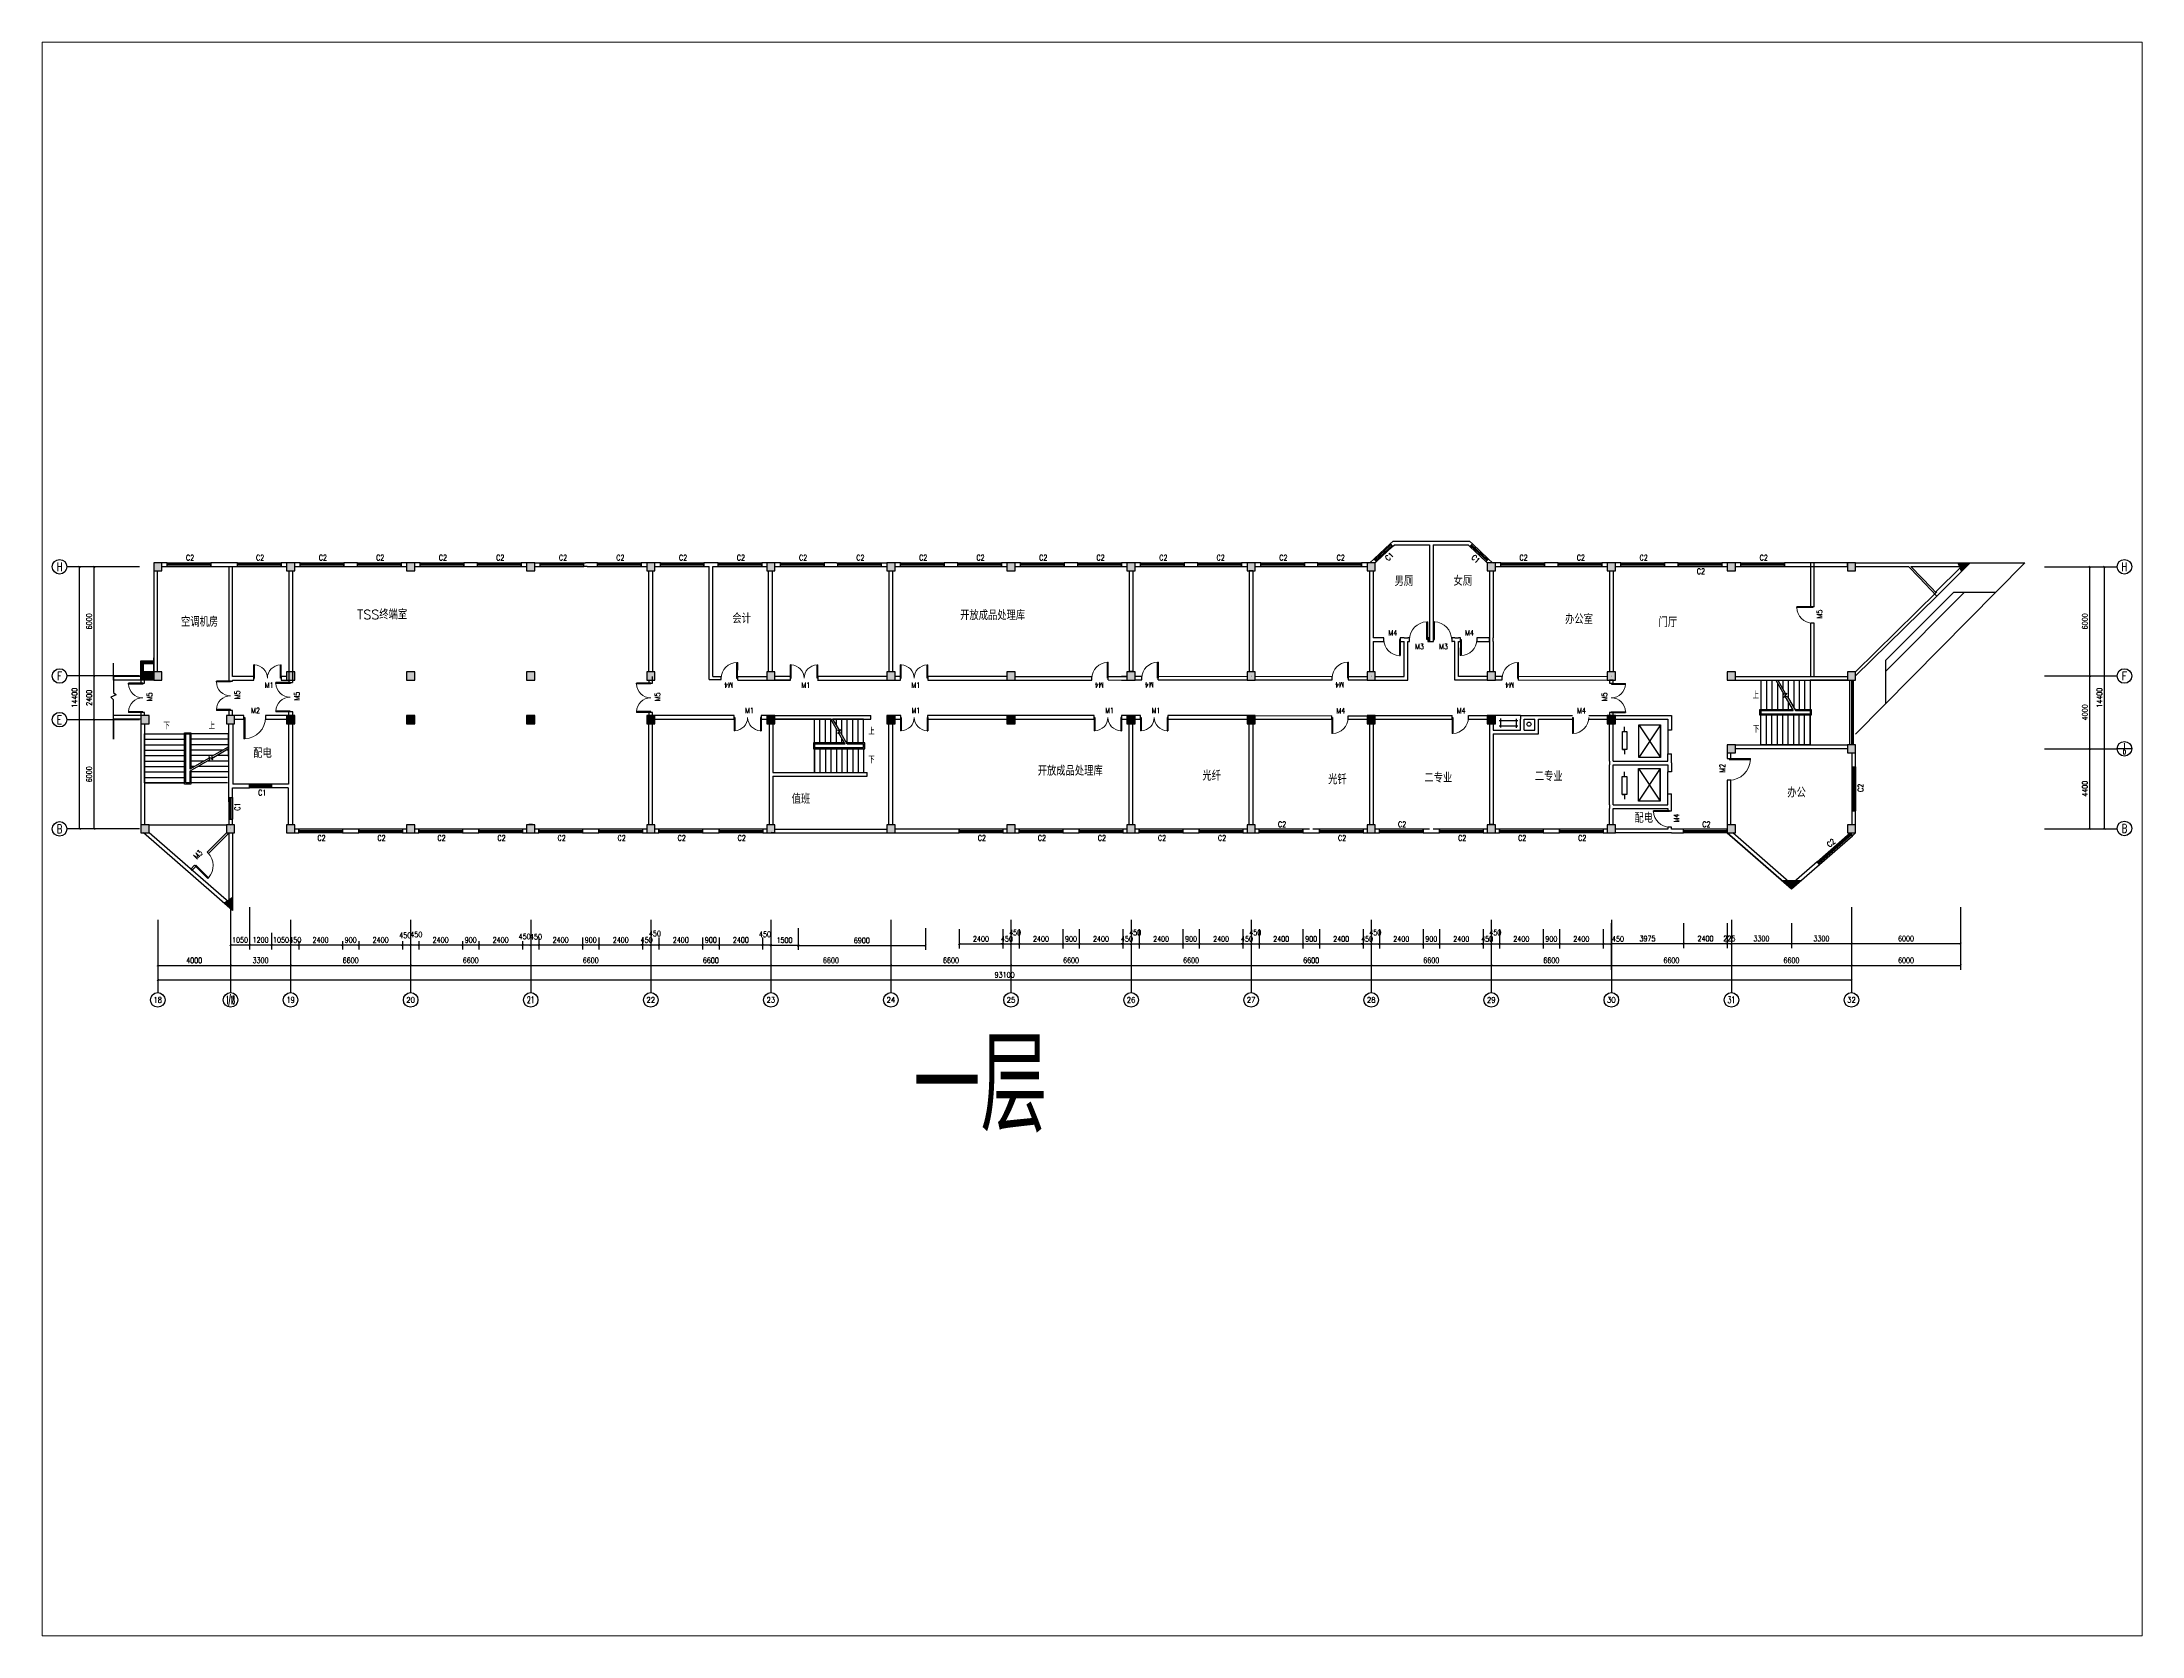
# Paper-space layout '布局1' of a CAD drawing. Header units: millimetres. Extents: x 26 to 231, y 20 to 176.
# The model-space entities are those that its viewports show. They can reach past a viewport. Long polylines and large blocks are cut down to what shows.
import ezdxf
from ezdxf.enums import TextEntityAlignment as Align

# ---------------------------------------------------------------- set-up
doc = ezdxf.new("R2010")
doc.units = ezdxf.units.MM
for name, color, linetype in [('AXIS', 3, 'Continuous'), ('AXIS_TEXT', 7, 'Continuous'), ('COLUMN', 9, 'Continuous'), ('DIM_SYMB', 3, 'Continuous'), ('PUB_DIM', 3, 'Continuous'), ('PUB_TEXT', 7, 'Continuous'), ('STAIR', 2, 'Continuous'), ('WALL', 9, 'Continuous'), ('WINDOW', 4, 'Continuous'), ('WINDOW_TEXT', 7, 'Continuous')]:
    doc.layers.add(name, color=color, linetype=linetype)
doc.styles.add('_TCH_AXIS', font='COMPLEX', dxfattribs={"bigfont": 'GBCBIG'})
doc.styles.add('_TCH_DIM', font='SIMPLEX', dxfattribs={"bigfont": 'GBCBIG'})
doc.styles.add('_TCH_DIM_T3', font='SIMPLEX', dxfattribs={"width": 0.705882, "bigfont": 'GBCBIG'})
doc.styles.add('_TCH_WINDOW', font='SIMPLEX', dxfattribs={"bigfont": 'GBCBIG'})
doc.styles.add('COMPLEX', font='COMPLEX')
doc.styles.get("Standard").update_dxf_attribs({"font": 'txt', "bigfont": 'gbcbig.shx'})
doc.dimstyles.new('_TCH_ARCH&&100', dxfattribs={"dimtxt": 297.5, "dimasz": 100, "dimexe": 250, "dimexo": 300, "dimgap": 126.25, "dimtad": 1, "dimdec": 0, "dimzin": 0, "dimdsep": 46, "dimtxsty": '_TCH_DIM_T3', "dimblk": 'ARCHTICK', "dimcen": 0.09, "dimclrt": 7, "dimazin": 2, "dimtfac": 1, "dimtdec": 0, "dimtix": 1, "dimtmove": 2, "dimatfit": 3, "dimfxl": 1, "dimtolj": 1, "dimtzin": 0, "dimarcsym": 0})

# ---------------------------------------------------------------- blocks, each defined once
blk = doc.blocks.new('_ArchTick')
at = {"color": 0, "linetype": 'ByBlock', "const_width": 0.4}
blk.add_lwpolyline([(-0.5, -0.5), (0.5, 0.5)], dxfattribs=at)
blk = doc.blocks.new('*D90')
at = {"layer": 'Defpoints', "color": 0}
for p in [(13425, 11262), (13875, 11262), (13875, 10755)]:
    blk.add_point(p, dxfattribs=at)
at = {"layer": 'PUB_DIM', "color": 0, "lineweight": -2}
for p, q in [((13425, 10962), (13425, 10505)), ((13425, 10755), (13875, 10755)), ((13875, 10962), (13875, 10505))]:
    blk.add_line(p, q, dxfattribs=at)
at = {"layer": 'PUB_DIM', "color": 0, "lineweight": -2, "xscale": 100, "yscale": 100, "zscale": 100, "rotation": 180}
blk.add_blockref('_ArchTick', (13425, 10755), dxfattribs=at)
at = {"layer": 'PUB_DIM', "color": 0, "lineweight": -2, "xscale": 100, "yscale": 100, "zscale": 100}
blk.add_blockref('_ArchTick', (13875, 10755), dxfattribs=at)
at = {"layer": 'PUB_DIM', "color": 7, "insert": (13685, 11030), "char_height": 297.5, "attachment_point": 5, "style": '_TCH_DIM_T3'}
blk.add_mtext('\\A1;450', dxfattribs=at)
blk = doc.blocks.new('*D91')
at = {"layer": 'Defpoints', "color": 0}
for p in [(13875, 11262), (16275, 11262), (16275, 10755)]:
    blk.add_point(p, dxfattribs=at)
at = {"layer": 'PUB_DIM', "color": 0, "lineweight": -2}
for p, q in [((13875, 10962), (13875, 10505)), ((13875, 10755), (16275, 10755)), ((16275, 10962), (16275, 10505))]:
    blk.add_line(p, q, dxfattribs=at)
at = {"layer": 'PUB_DIM', "color": 0, "lineweight": -2, "xscale": 100, "yscale": 100, "zscale": 100, "rotation": 180}
blk.add_blockref('_ArchTick', (13875, 10755), dxfattribs=at)
at = {"layer": 'PUB_DIM', "color": 0, "lineweight": -2, "xscale": 100, "yscale": 100, "zscale": 100}
blk.add_blockref('_ArchTick', (16275, 10755), dxfattribs=at)
at = {"layer": 'PUB_DIM', "color": 7, "insert": (15075, 11030), "char_height": 297.5, "attachment_point": 5, "style": '_TCH_DIM_T3'}
blk.add_mtext('\\A1;2400', dxfattribs=at)
blk = doc.blocks.new('*D92')
at = {"layer": 'Defpoints', "color": 0}
for p in [(16275, 11262), (17175, 11262), (17175, 10755)]:
    blk.add_point(p, dxfattribs=at)
at = {"layer": 'PUB_DIM', "color": 0, "lineweight": -2}
for p, q in [((16275, 10962), (16275, 10505)), ((16275, 10755), (17175, 10755)), ((17175, 10962), (17175, 10505))]:
    blk.add_line(p, q, dxfattribs=at)
at = {"layer": 'PUB_DIM', "color": 0, "lineweight": -2, "xscale": 100, "yscale": 100, "zscale": 100, "rotation": 180}
blk.add_blockref('_ArchTick', (16275, 10755), dxfattribs=at)
at = {"layer": 'PUB_DIM', "color": 0, "lineweight": -2, "xscale": 100, "yscale": 100, "zscale": 100}
blk.add_blockref('_ArchTick', (17175, 10755), dxfattribs=at)
at = {"layer": 'PUB_DIM', "color": 7, "insert": (16725, 11030), "char_height": 297.5, "attachment_point": 5, "style": '_TCH_DIM_T3'}
blk.add_mtext('\\A1;900', dxfattribs=at)
blk = doc.blocks.new('*D93')
at = {"layer": 'Defpoints', "color": 0}
for p in [(17175, 11262), (19575, 11262), (19575, 10755)]:
    blk.add_point(p, dxfattribs=at)
at = {"layer": 'PUB_DIM', "color": 0, "lineweight": -2}
for p, q in [((17175, 10962), (17175, 10505)), ((17175, 10755), (19575, 10755)), ((19575, 10962), (19575, 10505))]:
    blk.add_line(p, q, dxfattribs=at)
at = {"layer": 'PUB_DIM', "color": 0, "lineweight": -2, "xscale": 100, "yscale": 100, "zscale": 100, "rotation": 180}
blk.add_blockref('_ArchTick', (17175, 10755), dxfattribs=at)
at = {"layer": 'PUB_DIM', "color": 0, "lineweight": -2, "xscale": 100, "yscale": 100, "zscale": 100}
blk.add_blockref('_ArchTick', (19575, 10755), dxfattribs=at)
at = {"layer": 'PUB_DIM', "color": 7, "insert": (18375, 11030), "char_height": 297.5, "attachment_point": 5, "style": '_TCH_DIM_T3'}
blk.add_mtext('\\A1;2400', dxfattribs=at)
blk = doc.blocks.new('*D94')
at = {"layer": 'Defpoints', "color": 0}
for p in [(19575, 11262), (20025, 11262), (20025, 10755)]:
    blk.add_point(p, dxfattribs=at)
at = {"layer": 'PUB_DIM', "color": 0, "lineweight": -2}
for p, q in [((19575, 10962), (19575, 10505)), ((19575, 10755), (20025, 10755)), ((20025, 10962), (20025, 10505))]:
    blk.add_line(p, q, dxfattribs=at)
at = {"layer": 'PUB_DIM', "color": 0, "lineweight": -2, "xscale": 100, "yscale": 100, "zscale": 100, "rotation": 180}
blk.add_blockref('_ArchTick', (19575, 10755), dxfattribs=at)
at = {"layer": 'PUB_DIM', "color": 0, "lineweight": -2, "xscale": 100, "yscale": 100, "zscale": 100}
blk.add_blockref('_ArchTick', (20025, 10755), dxfattribs=at)
at = {"layer": 'PUB_DIM', "color": 7, "insert": (19732, 11285), "char_height": 297.5, "attachment_point": 5, "style": '_TCH_DIM_T3'}
blk.add_mtext('\\A1;450', dxfattribs=at)
blk = doc.blocks.new('*D95')
at = {"layer": 'Defpoints', "color": 0}
for p in [(20025, 11262), (20475, 11262), (20475, 10755)]:
    blk.add_point(p, dxfattribs=at)
at = {"layer": 'PUB_DIM', "color": 0, "lineweight": -2}
for p, q in [((20025, 10962), (20025, 10505)), ((20025, 10755), (20475, 10755)), ((20475, 10962), (20475, 10505))]:
    blk.add_line(p, q, dxfattribs=at)
at = {"layer": 'PUB_DIM', "color": 0, "lineweight": -2, "xscale": 100, "yscale": 100, "zscale": 100, "rotation": 180}
blk.add_blockref('_ArchTick', (20025, 10755), dxfattribs=at)
at = {"layer": 'PUB_DIM', "color": 0, "lineweight": -2, "xscale": 100, "yscale": 100, "zscale": 100}
blk.add_blockref('_ArchTick', (20475, 10755), dxfattribs=at)
at = {"layer": 'PUB_DIM', "color": 7, "insert": (20336, 11331), "char_height": 297.5, "attachment_point": 5, "style": '_TCH_DIM_T3'}
blk.add_mtext('\\A1;450', dxfattribs=at)
blk = doc.blocks.new('*D96')
at = {"layer": 'Defpoints', "color": 0}
for p in [(20475, 11262), (22875, 11262), (22875, 10755)]:
    blk.add_point(p, dxfattribs=at)
at = {"layer": 'PUB_DIM', "color": 0, "lineweight": -2}
for p, q in [((20475, 10962), (20475, 10505)), ((20475, 10755), (22875, 10755)), ((22875, 10962), (22875, 10505))]:
    blk.add_line(p, q, dxfattribs=at)
at = {"layer": 'PUB_DIM', "color": 0, "lineweight": -2, "xscale": 100, "yscale": 100, "zscale": 100, "rotation": 180}
blk.add_blockref('_ArchTick', (20475, 10755), dxfattribs=at)
at = {"layer": 'PUB_DIM', "color": 0, "lineweight": -2, "xscale": 100, "yscale": 100, "zscale": 100}
blk.add_blockref('_ArchTick', (22875, 10755), dxfattribs=at)
at = {"layer": 'PUB_DIM', "color": 7, "insert": (21675, 11030), "char_height": 297.5, "attachment_point": 5, "style": '_TCH_DIM_T3'}
blk.add_mtext('\\A1;2400', dxfattribs=at)
blk = doc.blocks.new('*D97')
at = {"layer": 'Defpoints', "color": 0}
for p in [(22875, 11262), (23775, 11262), (23775, 10755)]:
    blk.add_point(p, dxfattribs=at)
at = {"layer": 'PUB_DIM', "color": 0, "lineweight": -2}
for p, q in [((22875, 10962), (22875, 10505)), ((22875, 10755), (23775, 10755)), ((23775, 10962), (23775, 10505))]:
    blk.add_line(p, q, dxfattribs=at)
at = {"layer": 'PUB_DIM', "color": 0, "lineweight": -2, "xscale": 100, "yscale": 100, "zscale": 100, "rotation": 180}
blk.add_blockref('_ArchTick', (22875, 10755), dxfattribs=at)
at = {"layer": 'PUB_DIM', "color": 0, "lineweight": -2, "xscale": 100, "yscale": 100, "zscale": 100}
blk.add_blockref('_ArchTick', (23775, 10755), dxfattribs=at)
at = {"layer": 'PUB_DIM', "color": 7, "insert": (23325, 11030), "char_height": 297.5, "attachment_point": 5, "style": '_TCH_DIM_T3'}
blk.add_mtext('\\A1;900', dxfattribs=at)
blk = doc.blocks.new('*D98')
at = {"layer": 'Defpoints', "color": 0}
for p in [(23775, 11262), (26175, 11262), (26175, 10755)]:
    blk.add_point(p, dxfattribs=at)
at = {"layer": 'PUB_DIM', "color": 0, "lineweight": -2}
for p, q in [((23775, 10962), (23775, 10505)), ((23775, 10755), (26175, 10755)), ((26175, 10962), (26175, 10505))]:
    blk.add_line(p, q, dxfattribs=at)
at = {"layer": 'PUB_DIM', "color": 0, "lineweight": -2, "xscale": 100, "yscale": 100, "zscale": 100, "rotation": 180}
blk.add_blockref('_ArchTick', (23775, 10755), dxfattribs=at)
at = {"layer": 'PUB_DIM', "color": 0, "lineweight": -2, "xscale": 100, "yscale": 100, "zscale": 100}
blk.add_blockref('_ArchTick', (26175, 10755), dxfattribs=at)
at = {"layer": 'PUB_DIM', "color": 7, "insert": (24975, 11030), "char_height": 297.5, "attachment_point": 5, "style": '_TCH_DIM_T3'}
blk.add_mtext('\\A1;2400', dxfattribs=at)
blk = doc.blocks.new('*D99')
at = {"layer": 'Defpoints', "color": 0}
for p in [(26175, 11262), (26625, 11262), (26625, 10755)]:
    blk.add_point(p, dxfattribs=at)
at = {"layer": 'PUB_DIM', "color": 0, "lineweight": -2}
for p, q in [((26175, 10962), (26175, 10505)), ((26175, 10755), (26625, 10755)), ((26625, 10962), (26625, 10505))]:
    blk.add_line(p, q, dxfattribs=at)
at = {"layer": 'PUB_DIM', "color": 0, "lineweight": -2, "xscale": 100, "yscale": 100, "zscale": 100, "rotation": 180}
blk.add_blockref('_ArchTick', (26175, 10755), dxfattribs=at)
at = {"layer": 'PUB_DIM', "color": 0, "lineweight": -2, "xscale": 100, "yscale": 100, "zscale": 100}
blk.add_blockref('_ArchTick', (26625, 10755), dxfattribs=at)
at = {"layer": 'PUB_DIM', "color": 7, "insert": (26293, 11219), "char_height": 297.5, "attachment_point": 5, "style": '_TCH_DIM_T3'}
blk.add_mtext('\\A1;450', dxfattribs=at)
blk = doc.blocks.new('*D100')
at = {"layer": 'Defpoints', "color": 0}
for p in [(26625, 11467), (27075, 11467), (27075, 10755)]:
    blk.add_point(p, dxfattribs=at)
at = {"layer": 'PUB_DIM', "color": 0, "lineweight": -2}
for p, q in [((26625, 11167), (26625, 10505)), ((26625, 10755), (27075, 10755)), ((27075, 11167), (27075, 10505))]:
    blk.add_line(p, q, dxfattribs=at)
at = {"layer": 'PUB_DIM', "color": 0, "lineweight": -2, "xscale": 100, "yscale": 100, "zscale": 100, "rotation": 180}
blk.add_blockref('_ArchTick', (26625, 10755), dxfattribs=at)
at = {"layer": 'PUB_DIM', "color": 0, "lineweight": -2, "xscale": 100, "yscale": 100, "zscale": 100}
blk.add_blockref('_ArchTick', (27075, 10755), dxfattribs=at)
at = {"layer": 'PUB_DIM', "color": 7, "insert": (26915, 11207), "char_height": 297.5, "attachment_point": 5, "style": '_TCH_DIM_T3'}
blk.add_mtext('\\A1;450', dxfattribs=at)
blk = doc.blocks.new('*D101')
at = {"layer": 'Defpoints', "color": 0}
for p in [(27075, 11467), (29475, 11467), (29475, 10755)]:
    blk.add_point(p, dxfattribs=at)
at = {"layer": 'PUB_DIM', "color": 0, "lineweight": -2}
for p, q in [((27075, 11167), (27075, 10505)), ((27075, 10755), (29475, 10755)), ((29475, 11167), (29475, 10505))]:
    blk.add_line(p, q, dxfattribs=at)
at = {"layer": 'PUB_DIM', "color": 0, "lineweight": -2, "xscale": 100, "yscale": 100, "zscale": 100, "rotation": 180}
blk.add_blockref('_ArchTick', (27075, 10755), dxfattribs=at)
at = {"layer": 'PUB_DIM', "color": 0, "lineweight": -2, "xscale": 100, "yscale": 100, "zscale": 100}
blk.add_blockref('_ArchTick', (29475, 10755), dxfattribs=at)
at = {"layer": 'PUB_DIM', "color": 7, "insert": (28275, 11030), "char_height": 297.5, "attachment_point": 5, "style": '_TCH_DIM_T3'}
blk.add_mtext('\\A1;2400', dxfattribs=at)
blk = doc.blocks.new('*D102')
at = {"layer": 'Defpoints', "color": 0}
for p in [(29475, 11467), (30375, 11467), (30375, 10755)]:
    blk.add_point(p, dxfattribs=at)
at = {"layer": 'PUB_DIM', "color": 0, "lineweight": -2}
for p, q in [((29475, 11167), (29475, 10505)), ((29475, 10755), (30375, 10755)), ((30375, 11167), (30375, 10505))]:
    blk.add_line(p, q, dxfattribs=at)
at = {"layer": 'PUB_DIM', "color": 0, "lineweight": -2, "xscale": 100, "yscale": 100, "zscale": 100, "rotation": 180}
blk.add_blockref('_ArchTick', (29475, 10755), dxfattribs=at)
at = {"layer": 'PUB_DIM', "color": 0, "lineweight": -2, "xscale": 100, "yscale": 100, "zscale": 100}
blk.add_blockref('_ArchTick', (30375, 10755), dxfattribs=at)
at = {"layer": 'PUB_DIM', "color": 7, "insert": (29925, 11030), "char_height": 297.5, "attachment_point": 5, "style": '_TCH_DIM_T3'}
blk.add_mtext('\\A1;900', dxfattribs=at)
blk = doc.blocks.new('*D103')
at = {"layer": 'Defpoints', "color": 0}
for p in [(30375, 11467), (32775, 11467), (32775, 10755)]:
    blk.add_point(p, dxfattribs=at)
at = {"layer": 'PUB_DIM', "color": 0, "lineweight": -2}
for p, q in [((30375, 11167), (30375, 10505)), ((30375, 10755), (32775, 10755)), ((32775, 11167), (32775, 10505))]:
    blk.add_line(p, q, dxfattribs=at)
at = {"layer": 'PUB_DIM', "color": 0, "lineweight": -2, "xscale": 100, "yscale": 100, "zscale": 100, "rotation": 180}
blk.add_blockref('_ArchTick', (30375, 10755), dxfattribs=at)
at = {"layer": 'PUB_DIM', "color": 0, "lineweight": -2, "xscale": 100, "yscale": 100, "zscale": 100}
blk.add_blockref('_ArchTick', (32775, 10755), dxfattribs=at)
at = {"layer": 'PUB_DIM', "color": 7, "insert": (31575, 11030), "char_height": 297.5, "attachment_point": 5, "style": '_TCH_DIM_T3'}
blk.add_mtext('\\A1;2400', dxfattribs=at)
blk = doc.blocks.new('*D104')
at = {"layer": 'Defpoints', "color": 0}
for p in [(32775, 11467), (33225, 11467), (33225, 10755)]:
    blk.add_point(p, dxfattribs=at)
at = {"layer": 'PUB_DIM', "color": 0, "lineweight": -2}
for p, q in [((32775, 10755), (32675, 10755)), ((32775, 11167), (32775, 10505)), ((32775, 10755), (33225, 10755)), ((33225, 11167), (33225, 10505)), ((33225, 10755), (33325, 10755))]:
    blk.add_line(p, q, dxfattribs=at)
at = {"layer": 'PUB_DIM', "color": 0, "lineweight": -2, "xscale": 100, "yscale": 100, "zscale": 100}
blk.add_blockref('_ArchTick', (32775, 10755), dxfattribs=at)
at = {"layer": 'PUB_DIM', "color": 0, "lineweight": -2, "xscale": 100, "yscale": 100, "zscale": 100, "rotation": 180}
blk.add_blockref('_ArchTick', (33225, 10755), dxfattribs=at)
at = {"layer": 'PUB_DIM', "color": 7, "insert": (33000, 11030), "char_height": 297.5, "attachment_point": 5, "style": '_TCH_DIM_T3'}
blk.add_mtext('\\A1;450', dxfattribs=at)
blk = doc.blocks.new('*D105')
at = {"layer": 'Defpoints', "color": 0}
for p in [(33225, 11467), (33675, 11467), (33675, 10755)]:
    blk.add_point(p, dxfattribs=at)
at = {"layer": 'PUB_DIM', "color": 0, "lineweight": -2}
for p, q in [((33225, 11167), (33225, 10505)), ((33225, 10755), (33675, 10755)), ((33675, 11167), (33675, 10505))]:
    blk.add_line(p, q, dxfattribs=at)
at = {"layer": 'PUB_DIM', "color": 0, "lineweight": -2, "xscale": 100, "yscale": 100, "zscale": 100, "rotation": 180}
blk.add_blockref('_ArchTick', (33225, 10755), dxfattribs=at)
at = {"layer": 'PUB_DIM', "color": 0, "lineweight": -2, "xscale": 100, "yscale": 100, "zscale": 100}
blk.add_blockref('_ArchTick', (33675, 10755), dxfattribs=at)
at = {"layer": 'PUB_DIM', "color": 7, "insert": (33450, 11380), "char_height": 297.5, "attachment_point": 5, "style": '_TCH_DIM_T3'}
blk.add_mtext('\\A1;450', dxfattribs=at)
blk = doc.blocks.new('*D106')
at = {"layer": 'Defpoints', "color": 0}
for p in [(33675, 11467), (36075, 11467), (36075, 10755)]:
    blk.add_point(p, dxfattribs=at)
at = {"layer": 'PUB_DIM', "color": 0, "lineweight": -2}
for p, q in [((33675, 11167), (33675, 10505)), ((33675, 10755), (36075, 10755)), ((36075, 11167), (36075, 10505))]:
    blk.add_line(p, q, dxfattribs=at)
at = {"layer": 'PUB_DIM', "color": 0, "lineweight": -2, "xscale": 100, "yscale": 100, "zscale": 100, "rotation": 180}
blk.add_blockref('_ArchTick', (33675, 10755), dxfattribs=at)
at = {"layer": 'PUB_DIM', "color": 0, "lineweight": -2, "xscale": 100, "yscale": 100, "zscale": 100}
blk.add_blockref('_ArchTick', (36075, 10755), dxfattribs=at)
at = {"layer": 'PUB_DIM', "color": 7, "insert": (34875, 11030), "char_height": 297.5, "attachment_point": 5, "style": '_TCH_DIM_T3'}
blk.add_mtext('\\A1;2400', dxfattribs=at)
blk = doc.blocks.new('*D107')
at = {"layer": 'Defpoints', "color": 0}
for p in [(36075, 11467), (36975, 11467), (36975, 10755)]:
    blk.add_point(p, dxfattribs=at)
at = {"layer": 'PUB_DIM', "color": 0, "lineweight": -2}
for p, q in [((36075, 11167), (36075, 10505)), ((36075, 10755), (36975, 10755)), ((36975, 11167), (36975, 10505))]:
    blk.add_line(p, q, dxfattribs=at)
at = {"layer": 'PUB_DIM', "color": 0, "lineweight": -2, "xscale": 100, "yscale": 100, "zscale": 100, "rotation": 180}
blk.add_blockref('_ArchTick', (36075, 10755), dxfattribs=at)
at = {"layer": 'PUB_DIM', "color": 0, "lineweight": -2, "xscale": 100, "yscale": 100, "zscale": 100}
blk.add_blockref('_ArchTick', (36975, 10755), dxfattribs=at)
at = {"layer": 'PUB_DIM', "color": 7, "insert": (36525, 11030), "char_height": 297.5, "attachment_point": 5, "style": '_TCH_DIM_T3'}
blk.add_mtext('\\A1;900', dxfattribs=at)
blk = doc.blocks.new('*D108')
at = {"layer": 'Defpoints', "color": 0}
for p in [(36975, 11467), (39375, 11467), (39375, 10755)]:
    blk.add_point(p, dxfattribs=at)
at = {"layer": 'PUB_DIM', "color": 0, "lineweight": -2}
for p, q in [((36975, 11167), (36975, 10505)), ((36975, 10755), (39375, 10755)), ((39375, 11167), (39375, 10505))]:
    blk.add_line(p, q, dxfattribs=at)
at = {"layer": 'PUB_DIM', "color": 0, "lineweight": -2, "xscale": 100, "yscale": 100, "zscale": 100, "rotation": 180}
blk.add_blockref('_ArchTick', (36975, 10755), dxfattribs=at)
at = {"layer": 'PUB_DIM', "color": 0, "lineweight": -2, "xscale": 100, "yscale": 100, "zscale": 100}
blk.add_blockref('_ArchTick', (39375, 10755), dxfattribs=at)
at = {"layer": 'PUB_DIM', "color": 7, "insert": (38175, 11030), "char_height": 297.5, "attachment_point": 5, "style": '_TCH_DIM_T3'}
blk.add_mtext('\\A1;2400', dxfattribs=at)
blk = doc.blocks.new('*D109')
at = {"layer": 'Defpoints', "color": 0}
for p in [(39375, 11467), (39825, 11467), (39825, 10755)]:
    blk.add_point(p, dxfattribs=at)
at = {"layer": 'PUB_DIM', "color": 0, "lineweight": -2}
for p, q in [((39375, 11167), (39375, 10505)), ((39375, 10755), (39825, 10755)), ((39825, 11167), (39825, 10505))]:
    blk.add_line(p, q, dxfattribs=at)
at = {"layer": 'PUB_DIM', "color": 0, "lineweight": -2, "xscale": 100, "yscale": 100, "zscale": 100, "rotation": 180}
blk.add_blockref('_ArchTick', (39375, 10755), dxfattribs=at)
at = {"layer": 'PUB_DIM', "color": 0, "lineweight": -2, "xscale": 100, "yscale": 100, "zscale": 100}
blk.add_blockref('_ArchTick', (39825, 10755), dxfattribs=at)
at = {"layer": 'PUB_DIM', "color": 7, "insert": (39504, 11342), "char_height": 297.5, "attachment_point": 5, "style": '_TCH_DIM_T3'}
blk.add_mtext('\\A1;450', dxfattribs=at)
blk = doc.blocks.new('*D110')
at = {"layer": 'Defpoints', "color": 0}
for p in [(86025, 12263), (90000, 12263), (90000, 10832)]:
    blk.add_point(p, dxfattribs=at)
at = {"layer": 'PUB_DIM', "color": 0, "lineweight": -2}
for p, q in [((86025, 11963), (86025, 10582)), ((90000, 11963), (90000, 10582)), ((86025, 10832), (90000, 10832))]:
    blk.add_line(p, q, dxfattribs=at)
at = {"layer": 'PUB_DIM', "color": 0, "lineweight": -2, "xscale": 100, "yscale": 100, "zscale": 100, "rotation": 180}
blk.add_blockref('_ArchTick', (86025, 10832), dxfattribs=at)
at = {"layer": 'PUB_DIM', "color": 0, "lineweight": -2, "xscale": 100, "yscale": 100, "zscale": 100}
blk.add_blockref('_ArchTick', (90000, 10832), dxfattribs=at)
at = {"layer": 'PUB_DIM', "color": 7, "insert": (88013, 11107), "char_height": 297.5, "attachment_point": 5, "style": '_TCH_DIM_T3'}
blk.add_mtext('\\A1;3975', dxfattribs=at)
blk = doc.blocks.new('*D111')
at = {"layer": 'Defpoints', "color": 0}
for p in [(90000, 12263), (92400, 12263), (92400, 10832)]:
    blk.add_point(p, dxfattribs=at)
at = {"layer": 'PUB_DIM', "color": 0, "lineweight": -2}
for p, q in [((90000, 11963), (90000, 10582)), ((92400, 11963), (92400, 10582)), ((90000, 10832), (92400, 10832))]:
    blk.add_line(p, q, dxfattribs=at)
at = {"layer": 'PUB_DIM', "color": 0, "lineweight": -2, "xscale": 100, "yscale": 100, "zscale": 100, "rotation": 180}
blk.add_blockref('_ArchTick', (90000, 10832), dxfattribs=at)
at = {"layer": 'PUB_DIM', "color": 0, "lineweight": -2, "xscale": 100, "yscale": 100, "zscale": 100}
blk.add_blockref('_ArchTick', (92400, 10832), dxfattribs=at)
at = {"layer": 'PUB_DIM', "color": 7, "insert": (91200, 11107), "char_height": 297.5, "attachment_point": 5, "style": '_TCH_DIM_T3'}
blk.add_mtext('\\A1;2400', dxfattribs=at)
blk = doc.blocks.new('*D112')
at = {"layer": 'Defpoints', "color": 0}
for p in [(92400, 12263), (92625, 12263), (92625, 10832)]:
    blk.add_point(p, dxfattribs=at)
at = {"layer": 'PUB_DIM', "color": 0, "lineweight": -2}
for p, q in [((92400, 11963), (92400, 10582)), ((92625, 11963), (92625, 10582)), ((92400, 10832), (92300, 10832)), ((92400, 10832), (92625, 10832)), ((92625, 10832), (92725, 10832))]:
    blk.add_line(p, q, dxfattribs=at)
at = {"layer": 'PUB_DIM', "color": 0, "lineweight": -2, "xscale": 100, "yscale": 100, "zscale": 100}
blk.add_blockref('_ArchTick', (92400, 10832), dxfattribs=at)
at = {"layer": 'PUB_DIM', "color": 0, "lineweight": -2, "xscale": 100, "yscale": 100, "zscale": 100, "rotation": 180}
blk.add_blockref('_ArchTick', (92625, 10832), dxfattribs=at)
at = {"layer": 'PUB_DIM', "color": 7, "insert": (92513, 11107), "char_height": 297.5, "attachment_point": 5, "style": '_TCH_DIM_T3'}
blk.add_mtext('\\A1;225', dxfattribs=at)
blk = doc.blocks.new('*D113')
at = {"layer": 'Defpoints', "color": 0}
for p in [(92625, 12263), (95925, 12263), (95925, 10832)]:
    blk.add_point(p, dxfattribs=at)
at = {"layer": 'PUB_DIM', "color": 0, "lineweight": -2}
for p, q in [((92625, 11963), (92625, 10582)), ((95925, 11963), (95925, 10582)), ((92625, 10832), (95925, 10832))]:
    blk.add_line(p, q, dxfattribs=at)
at = {"layer": 'PUB_DIM', "color": 0, "lineweight": -2, "xscale": 100, "yscale": 100, "zscale": 100, "rotation": 180}
blk.add_blockref('_ArchTick', (92625, 10832), dxfattribs=at)
at = {"layer": 'PUB_DIM', "color": 0, "lineweight": -2, "xscale": 100, "yscale": 100, "zscale": 100}
blk.add_blockref('_ArchTick', (95925, 10832), dxfattribs=at)
at = {"layer": 'PUB_DIM', "color": 7, "insert": (94275, 11107), "char_height": 297.5, "attachment_point": 5, "style": '_TCH_DIM_T3'}
blk.add_mtext('\\A1;3300', dxfattribs=at)
blk = doc.blocks.new('*D114')
at = {"layer": 'Defpoints', "color": 0}
for p in [(95925, 12263), (99225, 12263), (99225, 10832)]:
    blk.add_point(p, dxfattribs=at)
at = {"layer": 'PUB_DIM', "color": 0, "lineweight": -2}
for p, q in [((95925, 11963), (95925, 10582)), ((99225, 11963), (99225, 10582)), ((95925, 10832), (99225, 10832))]:
    blk.add_line(p, q, dxfattribs=at)
at = {"layer": 'PUB_DIM', "color": 0, "lineweight": -2, "xscale": 100, "yscale": 100, "zscale": 100, "rotation": 180}
blk.add_blockref('_ArchTick', (95925, 10832), dxfattribs=at)
at = {"layer": 'PUB_DIM', "color": 0, "lineweight": -2, "xscale": 100, "yscale": 100, "zscale": 100}
blk.add_blockref('_ArchTick', (99225, 10832), dxfattribs=at)
at = {"layer": 'PUB_DIM', "color": 7, "insert": (97575, 11107), "char_height": 297.5, "attachment_point": 5, "style": '_TCH_DIM_T3'}
blk.add_mtext('\\A1;3300', dxfattribs=at)
blk = doc.blocks.new('*D115')
at = {"layer": 'Defpoints', "color": 0}
for p in [(99225, 12263), (105225, 12263), (105225, 10832)]:
    blk.add_point(p, dxfattribs=at)
at = {"layer": 'PUB_DIM', "color": 0, "lineweight": -2}
for p, q in [((99225, 11963), (99225, 10582)), ((105225, 11963), (105225, 10582)), ((99225, 10832), (105225, 10832))]:
    blk.add_line(p, q, dxfattribs=at)
at = {"layer": 'PUB_DIM', "color": 0, "lineweight": -2, "xscale": 100, "yscale": 100, "zscale": 100, "rotation": 180}
blk.add_blockref('_ArchTick', (99225, 10832), dxfattribs=at)
at = {"layer": 'PUB_DIM', "color": 0, "lineweight": -2, "xscale": 100, "yscale": 100, "zscale": 100}
blk.add_blockref('_ArchTick', (105225, 10832), dxfattribs=at)
at = {"layer": 'PUB_DIM', "color": 7, "insert": (102225, 11107), "char_height": 297.5, "attachment_point": 5, "style": '_TCH_DIM_T3'}
blk.add_mtext('\\A1;6000', dxfattribs=at)
blk = doc.blocks.new('*D116')
at = {"layer": 'Defpoints', "color": 0}
for p in [(50175, 11929), (52575, 11929), (52575, 10813)]:
    blk.add_point(p, dxfattribs=at)
at = {"layer": 'PUB_DIM', "color": 0, "lineweight": -2}
for p, q in [((50175, 11629), (50175, 10563)), ((52575, 11629), (52575, 10563)), ((50175, 10813), (52575, 10813))]:
    blk.add_line(p, q, dxfattribs=at)
at = {"layer": 'PUB_DIM', "color": 0, "lineweight": -2, "xscale": 100, "yscale": 100, "zscale": 100, "rotation": 180}
blk.add_blockref('_ArchTick', (50175, 10813), dxfattribs=at)
at = {"layer": 'PUB_DIM', "color": 0, "lineweight": -2, "xscale": 100, "yscale": 100, "zscale": 100}
blk.add_blockref('_ArchTick', (52575, 10813), dxfattribs=at)
at = {"layer": 'PUB_DIM', "color": 7, "insert": (51375, 11088), "char_height": 297.5, "attachment_point": 5, "style": '_TCH_DIM_T3'}
blk.add_mtext('\\A1;2400', dxfattribs=at)
blk = doc.blocks.new('*D117')
at = {"layer": 'Defpoints', "color": 0}
for p in [(52575, 11929), (53025, 11929), (53025, 10813)]:
    blk.add_point(p, dxfattribs=at)
at = {"layer": 'PUB_DIM', "color": 0, "lineweight": -2}
for p, q in [((52575, 11629), (52575, 10563)), ((53025, 11629), (53025, 10563)), ((52575, 10813), (52475, 10813)), ((52575, 10813), (53025, 10813)), ((53025, 10813), (53125, 10813))]:
    blk.add_line(p, q, dxfattribs=at)
at = {"layer": 'PUB_DIM', "color": 0, "lineweight": -2, "xscale": 100, "yscale": 100, "zscale": 100}
blk.add_blockref('_ArchTick', (52575, 10813), dxfattribs=at)
at = {"layer": 'PUB_DIM', "color": 0, "lineweight": -2, "xscale": 100, "yscale": 100, "zscale": 100, "rotation": 180}
blk.add_blockref('_ArchTick', (53025, 10813), dxfattribs=at)
at = {"layer": 'PUB_DIM', "color": 7, "insert": (52800, 11088), "char_height": 297.5, "attachment_point": 5, "style": '_TCH_DIM_T3'}
blk.add_mtext('\\A1;450', dxfattribs=at)
blk = doc.blocks.new('*D118')
at = {"layer": 'Defpoints', "color": 0}
for p in [(53025, 11929), (53475, 11929), (53475, 10813)]:
    blk.add_point(p, dxfattribs=at)
at = {"layer": 'PUB_DIM', "color": 0, "lineweight": -2}
for p, q in [((53025, 11629), (53025, 10563)), ((53475, 11629), (53475, 10563)), ((53025, 10813), (53475, 10813))]:
    blk.add_line(p, q, dxfattribs=at)
at = {"layer": 'PUB_DIM', "color": 0, "lineweight": -2, "xscale": 100, "yscale": 100, "zscale": 100, "rotation": 180}
blk.add_blockref('_ArchTick', (53025, 10813), dxfattribs=at)
at = {"layer": 'PUB_DIM', "color": 0, "lineweight": -2, "xscale": 100, "yscale": 100, "zscale": 100}
blk.add_blockref('_ArchTick', (53475, 10813), dxfattribs=at)
at = {"layer": 'PUB_DIM', "color": 7, "insert": (53250, 11438), "char_height": 297.5, "attachment_point": 5, "style": '_TCH_DIM_T3'}
blk.add_mtext('\\A1;450', dxfattribs=at)
blk = doc.blocks.new('*D119')
at = {"layer": 'Defpoints', "color": 0}
for p in [(53475, 11929), (55875, 11929), (55875, 10813)]:
    blk.add_point(p, dxfattribs=at)
at = {"layer": 'PUB_DIM', "color": 0, "lineweight": -2}
for p, q in [((53475, 11629), (53475, 10563)), ((55875, 11629), (55875, 10563)), ((53475, 10813), (55875, 10813))]:
    blk.add_line(p, q, dxfattribs=at)
at = {"layer": 'PUB_DIM', "color": 0, "lineweight": -2, "xscale": 100, "yscale": 100, "zscale": 100, "rotation": 180}
blk.add_blockref('_ArchTick', (53475, 10813), dxfattribs=at)
at = {"layer": 'PUB_DIM', "color": 0, "lineweight": -2, "xscale": 100, "yscale": 100, "zscale": 100}
blk.add_blockref('_ArchTick', (55875, 10813), dxfattribs=at)
at = {"layer": 'PUB_DIM', "color": 7, "insert": (54675, 11088), "char_height": 297.5, "attachment_point": 5, "style": '_TCH_DIM_T3'}
blk.add_mtext('\\A1;2400', dxfattribs=at)
blk = doc.blocks.new('*D120')
at = {"layer": 'Defpoints', "color": 0}
for p in [(55875, 11929), (56775, 11929), (56775, 10813)]:
    blk.add_point(p, dxfattribs=at)
at = {"layer": 'PUB_DIM', "color": 0, "lineweight": -2}
for p, q in [((55875, 11629), (55875, 10563)), ((56775, 11629), (56775, 10563)), ((55875, 10813), (56775, 10813))]:
    blk.add_line(p, q, dxfattribs=at)
at = {"layer": 'PUB_DIM', "color": 0, "lineweight": -2, "xscale": 100, "yscale": 100, "zscale": 100, "rotation": 180}
blk.add_blockref('_ArchTick', (55875, 10813), dxfattribs=at)
at = {"layer": 'PUB_DIM', "color": 0, "lineweight": -2, "xscale": 100, "yscale": 100, "zscale": 100}
blk.add_blockref('_ArchTick', (56775, 10813), dxfattribs=at)
at = {"layer": 'PUB_DIM', "color": 7, "insert": (56325, 11088), "char_height": 297.5, "attachment_point": 5, "style": '_TCH_DIM_T3'}
blk.add_mtext('\\A1;900', dxfattribs=at)
blk = doc.blocks.new('*D121')
at = {"layer": 'Defpoints', "color": 0}
for p in [(56775, 11929), (59175, 11929), (59175, 10813)]:
    blk.add_point(p, dxfattribs=at)
at = {"layer": 'PUB_DIM', "color": 0, "lineweight": -2}
for p, q in [((56775, 11629), (56775, 10563)), ((59175, 11629), (59175, 10563)), ((56775, 10813), (59175, 10813))]:
    blk.add_line(p, q, dxfattribs=at)
at = {"layer": 'PUB_DIM', "color": 0, "lineweight": -2, "xscale": 100, "yscale": 100, "zscale": 100, "rotation": 180}
blk.add_blockref('_ArchTick', (56775, 10813), dxfattribs=at)
at = {"layer": 'PUB_DIM', "color": 0, "lineweight": -2, "xscale": 100, "yscale": 100, "zscale": 100}
blk.add_blockref('_ArchTick', (59175, 10813), dxfattribs=at)
at = {"layer": 'PUB_DIM', "color": 7, "insert": (57975, 11088), "char_height": 297.5, "attachment_point": 5, "style": '_TCH_DIM_T3'}
blk.add_mtext('\\A1;2400', dxfattribs=at)
blk = doc.blocks.new('*D122')
at = {"layer": 'Defpoints', "color": 0}
for p in [(59175, 11929), (59625, 11929), (59625, 10813)]:
    blk.add_point(p, dxfattribs=at)
at = {"layer": 'PUB_DIM', "color": 0, "lineweight": -2}
for p, q in [((59175, 11629), (59175, 10563)), ((59625, 11629), (59625, 10563)), ((59175, 10813), (59075, 10813)), ((59175, 10813), (59625, 10813)), ((59625, 10813), (59725, 10813))]:
    blk.add_line(p, q, dxfattribs=at)
at = {"layer": 'PUB_DIM', "color": 0, "lineweight": -2, "xscale": 100, "yscale": 100, "zscale": 100}
blk.add_blockref('_ArchTick', (59175, 10813), dxfattribs=at)
at = {"layer": 'PUB_DIM', "color": 0, "lineweight": -2, "xscale": 100, "yscale": 100, "zscale": 100, "rotation": 180}
blk.add_blockref('_ArchTick', (59625, 10813), dxfattribs=at)
at = {"layer": 'PUB_DIM', "color": 7, "insert": (59400, 11088), "char_height": 297.5, "attachment_point": 5, "style": '_TCH_DIM_T3'}
blk.add_mtext('\\A1;450', dxfattribs=at)
blk = doc.blocks.new('*D123')
at = {"layer": 'Defpoints', "color": 0}
for p in [(59625, 11929), (60075, 11929), (60075, 10813)]:
    blk.add_point(p, dxfattribs=at)
at = {"layer": 'PUB_DIM', "color": 0, "lineweight": -2}
for p, q in [((59625, 11629), (59625, 10563)), ((60075, 11629), (60075, 10563)), ((59625, 10813), (60075, 10813))]:
    blk.add_line(p, q, dxfattribs=at)
at = {"layer": 'PUB_DIM', "color": 0, "lineweight": -2, "xscale": 100, "yscale": 100, "zscale": 100, "rotation": 180}
blk.add_blockref('_ArchTick', (59625, 10813), dxfattribs=at)
at = {"layer": 'PUB_DIM', "color": 0, "lineweight": -2, "xscale": 100, "yscale": 100, "zscale": 100}
blk.add_blockref('_ArchTick', (60075, 10813), dxfattribs=at)
at = {"layer": 'PUB_DIM', "color": 7, "insert": (59850, 11438), "char_height": 297.5, "attachment_point": 5, "style": '_TCH_DIM_T3'}
blk.add_mtext('\\A1;450', dxfattribs=at)
blk = doc.blocks.new('*D124')
at = {"layer": 'Defpoints', "color": 0}
for p in [(60075, 11929), (62475, 11929), (62475, 10813)]:
    blk.add_point(p, dxfattribs=at)
at = {"layer": 'PUB_DIM', "color": 0, "lineweight": -2}
for p, q in [((60075, 11629), (60075, 10563)), ((62475, 11629), (62475, 10563)), ((60075, 10813), (62475, 10813))]:
    blk.add_line(p, q, dxfattribs=at)
at = {"layer": 'PUB_DIM', "color": 0, "lineweight": -2, "xscale": 100, "yscale": 100, "zscale": 100, "rotation": 180}
blk.add_blockref('_ArchTick', (60075, 10813), dxfattribs=at)
at = {"layer": 'PUB_DIM', "color": 0, "lineweight": -2, "xscale": 100, "yscale": 100, "zscale": 100}
blk.add_blockref('_ArchTick', (62475, 10813), dxfattribs=at)
at = {"layer": 'PUB_DIM', "color": 7, "insert": (61275, 11088), "char_height": 297.5, "attachment_point": 5, "style": '_TCH_DIM_T3'}
blk.add_mtext('\\A1;2400', dxfattribs=at)
blk = doc.blocks.new('*D125')
at = {"layer": 'Defpoints', "color": 0}
for p in [(62475, 11929), (63375, 11929), (63375, 10813)]:
    blk.add_point(p, dxfattribs=at)
at = {"layer": 'PUB_DIM', "color": 0, "lineweight": -2}
for p, q in [((62475, 11629), (62475, 10563)), ((63375, 11629), (63375, 10563)), ((62475, 10813), (63375, 10813))]:
    blk.add_line(p, q, dxfattribs=at)
at = {"layer": 'PUB_DIM', "color": 0, "lineweight": -2, "xscale": 100, "yscale": 100, "zscale": 100, "rotation": 180}
blk.add_blockref('_ArchTick', (62475, 10813), dxfattribs=at)
at = {"layer": 'PUB_DIM', "color": 0, "lineweight": -2, "xscale": 100, "yscale": 100, "zscale": 100}
blk.add_blockref('_ArchTick', (63375, 10813), dxfattribs=at)
at = {"layer": 'PUB_DIM', "color": 7, "insert": (62925, 11088), "char_height": 297.5, "attachment_point": 5, "style": '_TCH_DIM_T3'}
blk.add_mtext('\\A1;900', dxfattribs=at)
blk = doc.blocks.new('*D126')
at = {"layer": 'Defpoints', "color": 0}
for p in [(63375, 11929), (65775, 11929), (65775, 10813)]:
    blk.add_point(p, dxfattribs=at)
at = {"layer": 'PUB_DIM', "color": 0, "lineweight": -2}
for p, q in [((63375, 11629), (63375, 10563)), ((65775, 11629), (65775, 10563)), ((63375, 10813), (65775, 10813))]:
    blk.add_line(p, q, dxfattribs=at)
at = {"layer": 'PUB_DIM', "color": 0, "lineweight": -2, "xscale": 100, "yscale": 100, "zscale": 100, "rotation": 180}
blk.add_blockref('_ArchTick', (63375, 10813), dxfattribs=at)
at = {"layer": 'PUB_DIM', "color": 0, "lineweight": -2, "xscale": 100, "yscale": 100, "zscale": 100}
blk.add_blockref('_ArchTick', (65775, 10813), dxfattribs=at)
at = {"layer": 'PUB_DIM', "color": 7, "insert": (64575, 11088), "char_height": 297.5, "attachment_point": 5, "style": '_TCH_DIM_T3'}
blk.add_mtext('\\A1;2400', dxfattribs=at)
blk = doc.blocks.new('*D127')
at = {"layer": 'Defpoints', "color": 0}
for p in [(65775, 11929), (66225, 11929), (66225, 10813)]:
    blk.add_point(p, dxfattribs=at)
at = {"layer": 'PUB_DIM', "color": 0, "lineweight": -2}
for p, q in [((65775, 11629), (65775, 10563)), ((66225, 11629), (66225, 10563)), ((65775, 10813), (65675, 10813)), ((65775, 10813), (66225, 10813)), ((66225, 10813), (66325, 10813))]:
    blk.add_line(p, q, dxfattribs=at)
at = {"layer": 'PUB_DIM', "color": 0, "lineweight": -2, "xscale": 100, "yscale": 100, "zscale": 100}
blk.add_blockref('_ArchTick', (65775, 10813), dxfattribs=at)
at = {"layer": 'PUB_DIM', "color": 0, "lineweight": -2, "xscale": 100, "yscale": 100, "zscale": 100, "rotation": 180}
blk.add_blockref('_ArchTick', (66225, 10813), dxfattribs=at)
at = {"layer": 'PUB_DIM', "color": 7, "insert": (66000, 11088), "char_height": 297.5, "attachment_point": 5, "style": '_TCH_DIM_T3'}
blk.add_mtext('\\A1;450', dxfattribs=at)
blk = doc.blocks.new('*D128')
at = {"layer": 'Defpoints', "color": 0}
for p in [(66225, 11929), (66675, 11929), (66675, 10813)]:
    blk.add_point(p, dxfattribs=at)
at = {"layer": 'PUB_DIM', "color": 0, "lineweight": -2}
for p, q in [((66225, 11629), (66225, 10563)), ((66675, 11629), (66675, 10563)), ((66225, 10813), (66675, 10813))]:
    blk.add_line(p, q, dxfattribs=at)
at = {"layer": 'PUB_DIM', "color": 0, "lineweight": -2, "xscale": 100, "yscale": 100, "zscale": 100, "rotation": 180}
blk.add_blockref('_ArchTick', (66225, 10813), dxfattribs=at)
at = {"layer": 'PUB_DIM', "color": 0, "lineweight": -2, "xscale": 100, "yscale": 100, "zscale": 100}
blk.add_blockref('_ArchTick', (66675, 10813), dxfattribs=at)
at = {"layer": 'PUB_DIM', "color": 7, "insert": (66450, 11438), "char_height": 297.5, "attachment_point": 5, "style": '_TCH_DIM_T3'}
blk.add_mtext('\\A1;450', dxfattribs=at)
blk = doc.blocks.new('*D129')
at = {"layer": 'Defpoints', "color": 0}
for p in [(66675, 11929), (69075, 11929), (69075, 10813)]:
    blk.add_point(p, dxfattribs=at)
at = {"layer": 'PUB_DIM', "color": 0, "lineweight": -2}
for p, q in [((66675, 11629), (66675, 10563)), ((69075, 11629), (69075, 10563)), ((66675, 10813), (69075, 10813))]:
    blk.add_line(p, q, dxfattribs=at)
at = {"layer": 'PUB_DIM', "color": 0, "lineweight": -2, "xscale": 100, "yscale": 100, "zscale": 100, "rotation": 180}
blk.add_blockref('_ArchTick', (66675, 10813), dxfattribs=at)
at = {"layer": 'PUB_DIM', "color": 0, "lineweight": -2, "xscale": 100, "yscale": 100, "zscale": 100}
blk.add_blockref('_ArchTick', (69075, 10813), dxfattribs=at)
at = {"layer": 'PUB_DIM', "color": 7, "insert": (67875, 11088), "char_height": 297.5, "attachment_point": 5, "style": '_TCH_DIM_T3'}
blk.add_mtext('\\A1;2400', dxfattribs=at)
blk = doc.blocks.new('*D130')
at = {"layer": 'Defpoints', "color": 0}
for p in [(69075, 11929), (69975, 11929), (69975, 10813)]:
    blk.add_point(p, dxfattribs=at)
at = {"layer": 'PUB_DIM', "color": 0, "lineweight": -2}
for p, q in [((69075, 11629), (69075, 10563)), ((69975, 11629), (69975, 10563)), ((69075, 10813), (69975, 10813))]:
    blk.add_line(p, q, dxfattribs=at)
at = {"layer": 'PUB_DIM', "color": 0, "lineweight": -2, "xscale": 100, "yscale": 100, "zscale": 100, "rotation": 180}
blk.add_blockref('_ArchTick', (69075, 10813), dxfattribs=at)
at = {"layer": 'PUB_DIM', "color": 0, "lineweight": -2, "xscale": 100, "yscale": 100, "zscale": 100}
blk.add_blockref('_ArchTick', (69975, 10813), dxfattribs=at)
at = {"layer": 'PUB_DIM', "color": 7, "insert": (69525, 11088), "char_height": 297.5, "attachment_point": 5, "style": '_TCH_DIM_T3'}
blk.add_mtext('\\A1;900', dxfattribs=at)
blk = doc.blocks.new('*D131')
at = {"layer": 'Defpoints', "color": 0}
for p in [(69975, 11929), (72375, 11929), (72375, 10813)]:
    blk.add_point(p, dxfattribs=at)
at = {"layer": 'PUB_DIM', "color": 0, "lineweight": -2}
for p, q in [((69975, 11629), (69975, 10563)), ((72375, 11629), (72375, 10563)), ((69975, 10813), (72375, 10813))]:
    blk.add_line(p, q, dxfattribs=at)
at = {"layer": 'PUB_DIM', "color": 0, "lineweight": -2, "xscale": 100, "yscale": 100, "zscale": 100, "rotation": 180}
blk.add_blockref('_ArchTick', (69975, 10813), dxfattribs=at)
at = {"layer": 'PUB_DIM', "color": 0, "lineweight": -2, "xscale": 100, "yscale": 100, "zscale": 100}
blk.add_blockref('_ArchTick', (72375, 10813), dxfattribs=at)
at = {"layer": 'PUB_DIM', "color": 7, "insert": (71175, 11088), "char_height": 297.5, "attachment_point": 5, "style": '_TCH_DIM_T3'}
blk.add_mtext('\\A1;2400', dxfattribs=at)
blk = doc.blocks.new('*D132')
at = {"layer": 'Defpoints', "color": 0}
for p in [(72375, 11929), (72825, 11929), (72825, 10813)]:
    blk.add_point(p, dxfattribs=at)
at = {"layer": 'PUB_DIM', "color": 0, "lineweight": -2}
for p, q in [((72375, 11629), (72375, 10563)), ((72825, 11629), (72825, 10563)), ((72375, 10813), (72275, 10813)), ((72375, 10813), (72825, 10813)), ((72825, 10813), (72925, 10813))]:
    blk.add_line(p, q, dxfattribs=at)
at = {"layer": 'PUB_DIM', "color": 0, "lineweight": -2, "xscale": 100, "yscale": 100, "zscale": 100}
blk.add_blockref('_ArchTick', (72375, 10813), dxfattribs=at)
at = {"layer": 'PUB_DIM', "color": 0, "lineweight": -2, "xscale": 100, "yscale": 100, "zscale": 100, "rotation": 180}
blk.add_blockref('_ArchTick', (72825, 10813), dxfattribs=at)
at = {"layer": 'PUB_DIM', "color": 7, "insert": (72600, 11088), "char_height": 297.5, "attachment_point": 5, "style": '_TCH_DIM_T3'}
blk.add_mtext('\\A1;450', dxfattribs=at)
blk = doc.blocks.new('*D133')
at = {"layer": 'Defpoints', "color": 0}
for p in [(72825, 11929), (73275, 11929), (73275, 10813)]:
    blk.add_point(p, dxfattribs=at)
at = {"layer": 'PUB_DIM', "color": 0, "lineweight": -2}
for p, q in [((72825, 11629), (72825, 10563)), ((73275, 11629), (73275, 10563)), ((72825, 10813), (73275, 10813))]:
    blk.add_line(p, q, dxfattribs=at)
at = {"layer": 'PUB_DIM', "color": 0, "lineweight": -2, "xscale": 100, "yscale": 100, "zscale": 100, "rotation": 180}
blk.add_blockref('_ArchTick', (72825, 10813), dxfattribs=at)
at = {"layer": 'PUB_DIM', "color": 0, "lineweight": -2, "xscale": 100, "yscale": 100, "zscale": 100}
blk.add_blockref('_ArchTick', (73275, 10813), dxfattribs=at)
at = {"layer": 'PUB_DIM', "color": 7, "insert": (73050, 11438), "char_height": 297.5, "attachment_point": 5, "style": '_TCH_DIM_T3'}
blk.add_mtext('\\A1;450', dxfattribs=at)
blk = doc.blocks.new('*D134')
at = {"layer": 'Defpoints', "color": 0}
for p in [(73275, 11929), (75675, 11929), (75675, 10813)]:
    blk.add_point(p, dxfattribs=at)
at = {"layer": 'PUB_DIM', "color": 0, "lineweight": -2}
for p, q in [((73275, 11629), (73275, 10563)), ((75675, 11629), (75675, 10563)), ((73275, 10813), (75675, 10813))]:
    blk.add_line(p, q, dxfattribs=at)
at = {"layer": 'PUB_DIM', "color": 0, "lineweight": -2, "xscale": 100, "yscale": 100, "zscale": 100, "rotation": 180}
blk.add_blockref('_ArchTick', (73275, 10813), dxfattribs=at)
at = {"layer": 'PUB_DIM', "color": 0, "lineweight": -2, "xscale": 100, "yscale": 100, "zscale": 100}
blk.add_blockref('_ArchTick', (75675, 10813), dxfattribs=at)
at = {"layer": 'PUB_DIM', "color": 7, "insert": (74475, 11088), "char_height": 297.5, "attachment_point": 5, "style": '_TCH_DIM_T3'}
blk.add_mtext('\\A1;2400', dxfattribs=at)
blk = doc.blocks.new('*D135')
at = {"layer": 'Defpoints', "color": 0}
for p in [(75675, 11929), (76575, 11929), (76575, 10813)]:
    blk.add_point(p, dxfattribs=at)
at = {"layer": 'PUB_DIM', "color": 0, "lineweight": -2}
for p, q in [((75675, 11629), (75675, 10563)), ((76575, 11629), (76575, 10563)), ((75675, 10813), (76575, 10813))]:
    blk.add_line(p, q, dxfattribs=at)
at = {"layer": 'PUB_DIM', "color": 0, "lineweight": -2, "xscale": 100, "yscale": 100, "zscale": 100, "rotation": 180}
blk.add_blockref('_ArchTick', (75675, 10813), dxfattribs=at)
at = {"layer": 'PUB_DIM', "color": 0, "lineweight": -2, "xscale": 100, "yscale": 100, "zscale": 100}
blk.add_blockref('_ArchTick', (76575, 10813), dxfattribs=at)
at = {"layer": 'PUB_DIM', "color": 7, "insert": (76125, 11088), "char_height": 297.5, "attachment_point": 5, "style": '_TCH_DIM_T3'}
blk.add_mtext('\\A1;900', dxfattribs=at)
blk = doc.blocks.new('*D136')
at = {"layer": 'Defpoints', "color": 0}
for p in [(76575, 11929), (78975, 11929), (78975, 10813)]:
    blk.add_point(p, dxfattribs=at)
at = {"layer": 'PUB_DIM', "color": 0, "lineweight": -2}
for p, q in [((76575, 11629), (76575, 10563)), ((78975, 11629), (78975, 10563)), ((76575, 10813), (78975, 10813))]:
    blk.add_line(p, q, dxfattribs=at)
at = {"layer": 'PUB_DIM', "color": 0, "lineweight": -2, "xscale": 100, "yscale": 100, "zscale": 100, "rotation": 180}
blk.add_blockref('_ArchTick', (76575, 10813), dxfattribs=at)
at = {"layer": 'PUB_DIM', "color": 0, "lineweight": -2, "xscale": 100, "yscale": 100, "zscale": 100}
blk.add_blockref('_ArchTick', (78975, 10813), dxfattribs=at)
at = {"layer": 'PUB_DIM', "color": 7, "insert": (77775, 11088), "char_height": 297.5, "attachment_point": 5, "style": '_TCH_DIM_T3'}
blk.add_mtext('\\A1;2400', dxfattribs=at)
blk = doc.blocks.new('*D137')
at = {"layer": 'Defpoints', "color": 0}
for p in [(78975, 11929), (79425, 11929), (79425, 10813)]:
    blk.add_point(p, dxfattribs=at)
at = {"layer": 'PUB_DIM', "color": 0, "lineweight": -2}
for p, q in [((78975, 11629), (78975, 10563)), ((79425, 11629), (79425, 10563)), ((78975, 10813), (78875, 10813)), ((78975, 10813), (79425, 10813)), ((79425, 10813), (79525, 10813))]:
    blk.add_line(p, q, dxfattribs=at)
at = {"layer": 'PUB_DIM', "color": 0, "lineweight": -2, "xscale": 100, "yscale": 100, "zscale": 100}
blk.add_blockref('_ArchTick', (78975, 10813), dxfattribs=at)
at = {"layer": 'PUB_DIM', "color": 0, "lineweight": -2, "xscale": 100, "yscale": 100, "zscale": 100, "rotation": 180}
blk.add_blockref('_ArchTick', (79425, 10813), dxfattribs=at)
at = {"layer": 'PUB_DIM', "color": 7, "insert": (79200, 11088), "char_height": 297.5, "attachment_point": 5, "style": '_TCH_DIM_T3'}
blk.add_mtext('\\A1;450', dxfattribs=at)
blk = doc.blocks.new('*D138')
at = {"layer": 'Defpoints', "color": 0}
for p in [(79425, 11929), (79875, 11929), (79875, 10813)]:
    blk.add_point(p, dxfattribs=at)
at = {"layer": 'PUB_DIM', "color": 0, "lineweight": -2}
for p, q in [((79425, 11629), (79425, 10563)), ((79875, 11629), (79875, 10563)), ((79425, 10813), (79875, 10813))]:
    blk.add_line(p, q, dxfattribs=at)
at = {"layer": 'PUB_DIM', "color": 0, "lineweight": -2, "xscale": 100, "yscale": 100, "zscale": 100, "rotation": 180}
blk.add_blockref('_ArchTick', (79425, 10813), dxfattribs=at)
at = {"layer": 'PUB_DIM', "color": 0, "lineweight": -2, "xscale": 100, "yscale": 100, "zscale": 100}
blk.add_blockref('_ArchTick', (79875, 10813), dxfattribs=at)
at = {"layer": 'PUB_DIM', "color": 7, "insert": (79650, 11438), "char_height": 297.5, "attachment_point": 5, "style": '_TCH_DIM_T3'}
blk.add_mtext('\\A1;450', dxfattribs=at)
blk = doc.blocks.new('*D139')
at = {"layer": 'Defpoints', "color": 0}
for p in [(79875, 11929), (82275, 11929), (82275, 10813)]:
    blk.add_point(p, dxfattribs=at)
at = {"layer": 'PUB_DIM', "color": 0, "lineweight": -2}
for p, q in [((79875, 11629), (79875, 10563)), ((82275, 11629), (82275, 10563)), ((79875, 10813), (82275, 10813))]:
    blk.add_line(p, q, dxfattribs=at)
at = {"layer": 'PUB_DIM', "color": 0, "lineweight": -2, "xscale": 100, "yscale": 100, "zscale": 100, "rotation": 180}
blk.add_blockref('_ArchTick', (79875, 10813), dxfattribs=at)
at = {"layer": 'PUB_DIM', "color": 0, "lineweight": -2, "xscale": 100, "yscale": 100, "zscale": 100}
blk.add_blockref('_ArchTick', (82275, 10813), dxfattribs=at)
at = {"layer": 'PUB_DIM', "color": 7, "insert": (81075, 11088), "char_height": 297.5, "attachment_point": 5, "style": '_TCH_DIM_T3'}
blk.add_mtext('\\A1;2400', dxfattribs=at)
blk = doc.blocks.new('*D140')
at = {"layer": 'Defpoints', "color": 0}
for p in [(82275, 11929), (83175, 11929), (83175, 10813)]:
    blk.add_point(p, dxfattribs=at)
at = {"layer": 'PUB_DIM', "color": 0, "lineweight": -2}
for p, q in [((82275, 11629), (82275, 10563)), ((83175, 11629), (83175, 10563)), ((82275, 10813), (83175, 10813))]:
    blk.add_line(p, q, dxfattribs=at)
at = {"layer": 'PUB_DIM', "color": 0, "lineweight": -2, "xscale": 100, "yscale": 100, "zscale": 100, "rotation": 180}
blk.add_blockref('_ArchTick', (82275, 10813), dxfattribs=at)
at = {"layer": 'PUB_DIM', "color": 0, "lineweight": -2, "xscale": 100, "yscale": 100, "zscale": 100}
blk.add_blockref('_ArchTick', (83175, 10813), dxfattribs=at)
at = {"layer": 'PUB_DIM', "color": 7, "insert": (82725, 11088), "char_height": 297.5, "attachment_point": 5, "style": '_TCH_DIM_T3'}
blk.add_mtext('\\A1;900', dxfattribs=at)
blk = doc.blocks.new('*D141')
at = {"layer": 'Defpoints', "color": 0}
for p in [(83175, 11929), (85575, 11929), (85575, 10813)]:
    blk.add_point(p, dxfattribs=at)
at = {"layer": 'PUB_DIM', "color": 0, "lineweight": -2}
for p, q in [((83175, 11629), (83175, 10563)), ((85575, 11629), (85575, 10563)), ((83175, 10813), (85575, 10813))]:
    blk.add_line(p, q, dxfattribs=at)
at = {"layer": 'PUB_DIM', "color": 0, "lineweight": -2, "xscale": 100, "yscale": 100, "zscale": 100, "rotation": 180}
blk.add_blockref('_ArchTick', (83175, 10813), dxfattribs=at)
at = {"layer": 'PUB_DIM', "color": 0, "lineweight": -2, "xscale": 100, "yscale": 100, "zscale": 100}
blk.add_blockref('_ArchTick', (85575, 10813), dxfattribs=at)
at = {"layer": 'PUB_DIM', "color": 7, "insert": (84375, 11088), "char_height": 297.5, "attachment_point": 5, "style": '_TCH_DIM_T3'}
blk.add_mtext('\\A1;2400', dxfattribs=at)
blk = doc.blocks.new('*D142')
at = {"layer": 'Defpoints', "color": 0}
for p in [(85575, 11929), (86025, 11929), (86025, 10813)]:
    blk.add_point(p, dxfattribs=at)
at = {"layer": 'PUB_DIM', "color": 0, "lineweight": -2}
for p, q in [((85575, 11629), (85575, 10563)), ((86025, 11629), (86025, 10563)), ((85575, 10813), (86025, 10813))]:
    blk.add_line(p, q, dxfattribs=at)
at = {"layer": 'PUB_DIM', "color": 0, "lineweight": -2, "xscale": 100, "yscale": 100, "zscale": 100, "rotation": 180}
blk.add_blockref('_ArchTick', (85575, 10813), dxfattribs=at)
at = {"layer": 'PUB_DIM', "color": 0, "lineweight": -2, "xscale": 100, "yscale": 100, "zscale": 100}
blk.add_blockref('_ArchTick', (86025, 10813), dxfattribs=at)
at = {"layer": 'PUB_DIM', "color": 7, "insert": (86395, 11088), "char_height": 297.5, "attachment_point": 5, "style": '_TCH_DIM_T3'}
blk.add_mtext('\\A1;450', dxfattribs=at)
blk = doc.blocks.new('*D143')
at = {"layer": 'Defpoints', "color": 0}
for p in [(41325, 11978), (48325, 11978), (48325, 10731)]:
    blk.add_point(p, dxfattribs=at)
at = {"layer": 'PUB_DIM', "color": 0, "lineweight": -2}
for p, q in [((41325, 11678), (41325, 10481)), ((48325, 11678), (48325, 10481)), ((41325, 10731), (48325, 10731))]:
    blk.add_line(p, q, dxfattribs=at)
at = {"layer": 'PUB_DIM', "color": 0, "lineweight": -2, "xscale": 100, "yscale": 100, "zscale": 100, "rotation": 180}
blk.add_blockref('_ArchTick', (41325, 10731), dxfattribs=at)
at = {"layer": 'PUB_DIM', "color": 0, "lineweight": -2, "xscale": 100, "yscale": 100, "zscale": 100}
blk.add_blockref('_ArchTick', (48325, 10731), dxfattribs=at)
at = {"layer": 'PUB_DIM', "color": 7, "insert": (44825, 11006), "char_height": 297.5, "attachment_point": 5, "style": '_TCH_DIM_T3'}
blk.add_mtext('\\A1;6900', dxfattribs=at)
blk = doc.blocks.new('*D144')
at = {"layer": 'Defpoints', "color": 0}
for p in [(39825, 11847), (41325, 11847), (41325, 10747)]:
    blk.add_point(p, dxfattribs=at)
at = {"layer": 'PUB_DIM', "color": 0, "lineweight": -2}
for p, q in [((39825, 11547), (39825, 10497)), ((41325, 11547), (41325, 10497)), ((39825, 10747), (41325, 10747))]:
    blk.add_line(p, q, dxfattribs=at)
at = {"layer": 'PUB_DIM', "color": 0, "lineweight": -2, "xscale": 100, "yscale": 100, "zscale": 100, "rotation": 180}
blk.add_blockref('_ArchTick', (39825, 10747), dxfattribs=at)
at = {"layer": 'PUB_DIM', "color": 0, "lineweight": -2, "xscale": 100, "yscale": 100, "zscale": 100}
blk.add_blockref('_ArchTick', (41325, 10747), dxfattribs=at)
at = {"layer": 'PUB_DIM', "color": 7, "insert": (40575, 11022), "char_height": 297.5, "attachment_point": 5, "style": '_TCH_DIM_T3'}
blk.add_mtext('\\A1;1500', dxfattribs=at)
blk = doc.blocks.new('*D145')
at = {"layer": 'Defpoints', "color": 0}
for p in [(11175, 11729), (12375, 11729), (12375, 10759)]:
    blk.add_point(p, dxfattribs=at)
at = {"layer": 'PUB_DIM', "color": 0, "lineweight": -2}
for p, q in [((11175, 11429), (11175, 10509)), ((11175, 10759), (12375, 10759)), ((12375, 11429), (12375, 10509))]:
    blk.add_line(p, q, dxfattribs=at)
at = {"layer": 'PUB_DIM', "color": 0, "lineweight": -2, "xscale": 100, "yscale": 100, "zscale": 100, "rotation": 180}
blk.add_blockref('_ArchTick', (11175, 10759), dxfattribs=at)
at = {"layer": 'PUB_DIM', "color": 0, "lineweight": -2, "xscale": 100, "yscale": 100, "zscale": 100}
blk.add_blockref('_ArchTick', (12375, 10759), dxfattribs=at)
at = {"layer": 'PUB_DIM', "color": 7, "insert": (11775, 11034), "char_height": 297.5, "attachment_point": 5, "style": '_TCH_DIM_T3'}
blk.add_mtext('\\A1;1200', dxfattribs=at)
blk = doc.blocks.new('*D146')
at = {"layer": 'Defpoints', "color": 0}
for p in [(12375, 11729), (13425, 11729), (13425, 10759)]:
    blk.add_point(p, dxfattribs=at)
at = {"layer": 'PUB_DIM', "color": 0, "lineweight": -2}
for p, q in [((12375, 11429), (12375, 10509)), ((12375, 10759), (13425, 10759)), ((13425, 11429), (13425, 10509))]:
    blk.add_line(p, q, dxfattribs=at)
at = {"layer": 'PUB_DIM', "color": 0, "lineweight": -2, "xscale": 100, "yscale": 100, "zscale": 100, "rotation": 180}
blk.add_blockref('_ArchTick', (12375, 10759), dxfattribs=at)
at = {"layer": 'PUB_DIM', "color": 0, "lineweight": -2, "xscale": 100, "yscale": 100, "zscale": 100}
blk.add_blockref('_ArchTick', (13425, 10759), dxfattribs=at)
at = {"layer": 'PUB_DIM', "color": 7, "insert": (12900, 11034), "char_height": 297.5, "attachment_point": 5, "style": '_TCH_DIM_T3'}
blk.add_mtext('\\A1;1050', dxfattribs=at)
blk = doc.blocks.new('*D147')
at = {"layer": 'Defpoints', "color": 0}
for p in [(10125, 13136), (11175, 13136), (11175, 10760)]:
    blk.add_point(p, dxfattribs=at)
at = {"layer": 'PUB_DIM', "color": 0, "lineweight": -2}
for p, q in [((10125, 12836), (10125, 10510)), ((11175, 12836), (11175, 10510)), ((10125, 10760), (11175, 10760))]:
    blk.add_line(p, q, dxfattribs=at)
at = {"layer": 'PUB_DIM', "color": 0, "lineweight": -2, "xscale": 100, "yscale": 100, "zscale": 100, "rotation": 180}
blk.add_blockref('_ArchTick', (10125, 10760), dxfattribs=at)
at = {"layer": 'PUB_DIM', "color": 0, "lineweight": -2, "xscale": 100, "yscale": 100, "zscale": 100}
blk.add_blockref('_ArchTick', (11175, 10760), dxfattribs=at)
at = {"layer": 'PUB_DIM', "color": 7, "insert": (10650, 11035), "char_height": 297.5, "attachment_point": 5, "style": '_TCH_DIM_T3'}
blk.add_mtext('\\A1;1050', dxfattribs=at)
blk = doc.blocks.new('*D148')
at = {"layer": 'AXIS', "color": 0, "lineweight": -2}
for p, q in [((110130, 21536), (112580, 21536)), ((112330, 17136), (112330, 21536)), ((110130, 17136), (112580, 17136))]:
    blk.add_line(p, q, dxfattribs=at)
at = {"layer": 'Defpoints', "color": 0}
for p in [(109830, 21536), (112330, 21536), (109830, 17136)]:
    blk.add_point(p, dxfattribs=at)
at = {"layer": 'AXIS', "color": 0, "lineweight": -2, "xscale": 100, "yscale": 100, "zscale": 100}
for p, rotation in [((112330, 21536), 90), ((112330, 17136), 270)]:
    blk.add_blockref('_ArchTick', p, dxfattribs=dict(at, rotation=rotation))
at = {"layer": 'AXIS', "color": 7, "insert": (112055, 19336), "char_height": 297.5, "attachment_point": 5, "rotation": 90, "style": '_TCH_DIM_T3'}
blk.add_mtext('\\A1;4400', dxfattribs=at)
blk = doc.blocks.new('*D149')
at = {"layer": 'AXIS', "color": 0, "lineweight": -2}
for p, q in [((110130, 25536), (112580, 25536)), ((112330, 21536), (112330, 25536)), ((110130, 21536), (112580, 21536))]:
    blk.add_line(p, q, dxfattribs=at)
at = {"layer": 'Defpoints', "color": 0}
for p in [(109830, 25536), (112330, 25536), (109830, 21536)]:
    blk.add_point(p, dxfattribs=at)
at = {"layer": 'AXIS', "color": 0, "lineweight": -2, "xscale": 100, "yscale": 100, "zscale": 100}
for p, rotation in [((112330, 25536), 90), ((112330, 21536), 270)]:
    blk.add_blockref('_ArchTick', p, dxfattribs=dict(at, rotation=rotation))
at = {"layer": 'AXIS', "color": 7, "insert": (112055, 23536), "char_height": 297.5, "attachment_point": 5, "rotation": 90, "style": '_TCH_DIM_T3'}
blk.add_mtext('\\A1;4000', dxfattribs=at)
blk = doc.blocks.new('*D150')
at = {"layer": 'AXIS', "color": 0, "lineweight": -2}
for p, q in [((110130, 31536), (112580, 31536)), ((112330, 25536), (112330, 31536)), ((110130, 25536), (112580, 25536))]:
    blk.add_line(p, q, dxfattribs=at)
at = {"layer": 'Defpoints', "color": 0}
for p in [(109830, 31536), (112330, 31536), (109830, 25536)]:
    blk.add_point(p, dxfattribs=at)
at = {"layer": 'AXIS', "color": 0, "lineweight": -2, "xscale": 100, "yscale": 100, "zscale": 100}
for p, rotation in [((112330, 31536), 90), ((112330, 25536), 270)]:
    blk.add_blockref('_ArchTick', p, dxfattribs=dict(at, rotation=rotation))
at = {"layer": 'AXIS', "color": 7, "insert": (112055, 28536), "char_height": 297.5, "attachment_point": 5, "rotation": 90, "style": '_TCH_DIM_T3'}
blk.add_mtext('\\A1;6000', dxfattribs=at)
blk = doc.blocks.new('*D151')
at = {"layer": 'AXIS', "color": 0, "lineweight": -2}
for p, q in [((110130, 31536), (113380, 31536)), ((113130, 17136), (113130, 31536)), ((110130, 17136), (113380, 17136))]:
    blk.add_line(p, q, dxfattribs=at)
at = {"layer": 'Defpoints', "color": 0}
for p in [(109830, 31536), (113130, 31536), (109830, 17136)]:
    blk.add_point(p, dxfattribs=at)
at = {"layer": 'AXIS', "color": 0, "lineweight": -2, "xscale": 100, "yscale": 100, "zscale": 100}
for p, rotation in [((113130, 31536), 90), ((113130, 17136), 270)]:
    blk.add_blockref('_ArchTick', p, dxfattribs=dict(at, rotation=rotation))
at = {"layer": 'AXIS', "color": 7, "insert": (112855, 24336), "char_height": 297.5, "attachment_point": 5, "rotation": 90, "style": '_TCH_DIM_T3'}
blk.add_mtext('\\A1;14400', dxfattribs=at)
blk = doc.blocks.new('*D152')
at = {"layer": 'Defpoints', "color": 0}
for p in [(99225, 13136), (105225, 13136), (105225, 9635)]:
    blk.add_point(p, dxfattribs=at)
at = {"layer": 'PUB_DIM', "color": 0, "lineweight": -2}
for p, q in [((99225, 12836), (99225, 9385)), ((105225, 12836), (105225, 9385)), ((99225, 9635), (105225, 9635))]:
    blk.add_line(p, q, dxfattribs=at)
at = {"layer": 'PUB_DIM', "color": 0, "lineweight": -2, "xscale": 100, "yscale": 100, "zscale": 100, "rotation": 180}
blk.add_blockref('_ArchTick', (99225, 9635), dxfattribs=at)
at = {"layer": 'PUB_DIM', "color": 0, "lineweight": -2, "xscale": 100, "yscale": 100, "zscale": 100}
blk.add_blockref('_ArchTick', (105225, 9635), dxfattribs=at)
at = {"layer": 'PUB_DIM', "color": 7, "insert": (102225, 9910), "char_height": 297.5, "attachment_point": 5, "style": '_TCH_DIM_T3'}
blk.add_mtext('\\A1;6000', dxfattribs=at)
blk = doc.blocks.new('*D153')
at = {"layer": 'AXIS', "color": 0, "lineweight": -2}
for p, q in [((6125, 11836), (6125, 9386)), ((10125, 11836), (10125, 9386)), ((6125, 9636), (10125, 9636))]:
    blk.add_line(p, q, dxfattribs=at)
at = {"layer": 'Defpoints', "color": 0}
for p in [(6125, 12136), (10125, 12136), (10125, 9636)]:
    blk.add_point(p, dxfattribs=at)
at = {"layer": 'AXIS', "color": 0, "lineweight": -2, "xscale": 100, "yscale": 100, "zscale": 100, "rotation": 180}
blk.add_blockref('_ArchTick', (6125, 9636), dxfattribs=at)
at = {"layer": 'AXIS', "color": 0, "lineweight": -2, "xscale": 100, "yscale": 100, "zscale": 100}
blk.add_blockref('_ArchTick', (10125, 9636), dxfattribs=at)
at = {"layer": 'AXIS', "color": 7, "insert": (8125, 9911), "char_height": 297.5, "attachment_point": 5, "style": '_TCH_DIM_T3'}
blk.add_mtext('\\A1;4000', dxfattribs=at)
blk = doc.blocks.new('*D154')
at = {"layer": 'AXIS', "color": 0, "lineweight": -2}
for p, q in [((10125, 11836), (10125, 9386)), ((13425, 11836), (13425, 9386)), ((10125, 9636), (13425, 9636))]:
    blk.add_line(p, q, dxfattribs=at)
at = {"layer": 'Defpoints', "color": 0}
for p in [(10125, 12136), (13425, 12136), (13425, 9636)]:
    blk.add_point(p, dxfattribs=at)
at = {"layer": 'AXIS', "color": 0, "lineweight": -2, "xscale": 100, "yscale": 100, "zscale": 100, "rotation": 180}
blk.add_blockref('_ArchTick', (10125, 9636), dxfattribs=at)
at = {"layer": 'AXIS', "color": 0, "lineweight": -2, "xscale": 100, "yscale": 100, "zscale": 100}
blk.add_blockref('_ArchTick', (13425, 9636), dxfattribs=at)
at = {"layer": 'AXIS', "color": 7, "insert": (11775, 9911), "char_height": 297.5, "attachment_point": 5, "style": '_TCH_DIM_T3'}
blk.add_mtext('\\A1;3300', dxfattribs=at)
blk = doc.blocks.new('*D155')
at = {"layer": 'AXIS', "color": 0, "lineweight": -2}
for p, q in [((13425, 11836), (13425, 9386)), ((20025, 11836), (20025, 9386)), ((13425, 9636), (20025, 9636))]:
    blk.add_line(p, q, dxfattribs=at)
at = {"layer": 'Defpoints', "color": 0}
for p in [(13425, 12136), (20025, 12136), (20025, 9636)]:
    blk.add_point(p, dxfattribs=at)
at = {"layer": 'AXIS', "color": 0, "lineweight": -2, "xscale": 100, "yscale": 100, "zscale": 100, "rotation": 180}
blk.add_blockref('_ArchTick', (13425, 9636), dxfattribs=at)
at = {"layer": 'AXIS', "color": 0, "lineweight": -2, "xscale": 100, "yscale": 100, "zscale": 100}
blk.add_blockref('_ArchTick', (20025, 9636), dxfattribs=at)
at = {"layer": 'AXIS', "color": 7, "insert": (16725, 9911), "char_height": 297.5, "attachment_point": 5, "style": '_TCH_DIM_T3'}
blk.add_mtext('\\A1;6600', dxfattribs=at)
blk = doc.blocks.new('*D156')
at = {"layer": 'AXIS', "color": 0, "lineweight": -2}
for p, q in [((20025, 11836), (20025, 9386)), ((26625, 11836), (26625, 9386)), ((20025, 9636), (26625, 9636))]:
    blk.add_line(p, q, dxfattribs=at)
at = {"layer": 'Defpoints', "color": 0}
for p in [(20025, 12136), (26625, 12136), (26625, 9636)]:
    blk.add_point(p, dxfattribs=at)
at = {"layer": 'AXIS', "color": 0, "lineweight": -2, "xscale": 100, "yscale": 100, "zscale": 100, "rotation": 180}
blk.add_blockref('_ArchTick', (20025, 9636), dxfattribs=at)
at = {"layer": 'AXIS', "color": 0, "lineweight": -2, "xscale": 100, "yscale": 100, "zscale": 100}
blk.add_blockref('_ArchTick', (26625, 9636), dxfattribs=at)
at = {"layer": 'AXIS', "color": 7, "insert": (23325, 9911), "char_height": 297.5, "attachment_point": 5, "style": '_TCH_DIM_T3'}
blk.add_mtext('\\A1;6600', dxfattribs=at)
blk = doc.blocks.new('*D157')
at = {"layer": 'AXIS', "color": 0, "lineweight": -2}
for p, q in [((26625, 11836), (26625, 9386)), ((33225, 11836), (33225, 9386)), ((26625, 9636), (33225, 9636))]:
    blk.add_line(p, q, dxfattribs=at)
at = {"layer": 'Defpoints', "color": 0}
for p in [(26625, 12136), (33225, 12136), (33225, 9636)]:
    blk.add_point(p, dxfattribs=at)
at = {"layer": 'AXIS', "color": 0, "lineweight": -2, "xscale": 100, "yscale": 100, "zscale": 100, "rotation": 180}
blk.add_blockref('_ArchTick', (26625, 9636), dxfattribs=at)
at = {"layer": 'AXIS', "color": 0, "lineweight": -2, "xscale": 100, "yscale": 100, "zscale": 100}
blk.add_blockref('_ArchTick', (33225, 9636), dxfattribs=at)
at = {"layer": 'AXIS', "color": 7, "insert": (29925, 9911), "char_height": 297.5, "attachment_point": 5, "style": '_TCH_DIM_T3'}
blk.add_mtext('\\A1;6600', dxfattribs=at)
blk = doc.blocks.new('*D158')
at = {"layer": 'AXIS', "color": 0, "lineweight": -2}
for p, q in [((33225, 11836), (33225, 9386)), ((39825, 11836), (39825, 9386)), ((33225, 9636), (39825, 9636))]:
    blk.add_line(p, q, dxfattribs=at)
at = {"layer": 'Defpoints', "color": 0}
for p in [(33225, 12136), (39825, 12136), (39825, 9636)]:
    blk.add_point(p, dxfattribs=at)
at = {"layer": 'AXIS', "color": 0, "lineweight": -2, "xscale": 100, "yscale": 100, "zscale": 100, "rotation": 180}
blk.add_blockref('_ArchTick', (33225, 9636), dxfattribs=at)
at = {"layer": 'AXIS', "color": 0, "lineweight": -2, "xscale": 100, "yscale": 100, "zscale": 100}
blk.add_blockref('_ArchTick', (39825, 9636), dxfattribs=at)
at = {"layer": 'AXIS', "color": 7, "insert": (36525, 9911), "char_height": 297.5, "attachment_point": 5, "style": '_TCH_DIM_T3'}
blk.add_mtext('\\A1;6600', dxfattribs=at)
blk = doc.blocks.new('*D159')
at = {"layer": 'AXIS', "color": 0, "lineweight": -2}
for p, q in [((39825, 11836), (39825, 9386)), ((46425, 11836), (46425, 9386)), ((39825, 9636), (46425, 9636))]:
    blk.add_line(p, q, dxfattribs=at)
at = {"layer": 'Defpoints', "color": 0}
for p in [(39825, 12136), (46425, 12136), (46425, 9636)]:
    blk.add_point(p, dxfattribs=at)
at = {"layer": 'AXIS', "color": 0, "lineweight": -2, "xscale": 100, "yscale": 100, "zscale": 100, "rotation": 180}
blk.add_blockref('_ArchTick', (39825, 9636), dxfattribs=at)
at = {"layer": 'AXIS', "color": 0, "lineweight": -2, "xscale": 100, "yscale": 100, "zscale": 100}
blk.add_blockref('_ArchTick', (46425, 9636), dxfattribs=at)
at = {"layer": 'AXIS', "color": 7, "insert": (43125, 9911), "char_height": 297.5, "attachment_point": 5, "style": '_TCH_DIM_T3'}
blk.add_mtext('\\A1;6600', dxfattribs=at)
blk = doc.blocks.new('*D160')
at = {"layer": 'AXIS', "color": 0, "lineweight": -2}
for p, q in [((46425, 11836), (46425, 9386)), ((53025, 11836), (53025, 9386)), ((46425, 9636), (53025, 9636))]:
    blk.add_line(p, q, dxfattribs=at)
at = {"layer": 'Defpoints', "color": 0}
for p in [(46425, 12136), (53025, 12136), (53025, 9636)]:
    blk.add_point(p, dxfattribs=at)
at = {"layer": 'AXIS', "color": 0, "lineweight": -2, "xscale": 100, "yscale": 100, "zscale": 100, "rotation": 180}
blk.add_blockref('_ArchTick', (46425, 9636), dxfattribs=at)
at = {"layer": 'AXIS', "color": 0, "lineweight": -2, "xscale": 100, "yscale": 100, "zscale": 100}
blk.add_blockref('_ArchTick', (53025, 9636), dxfattribs=at)
at = {"layer": 'AXIS', "color": 7, "insert": (49725, 9911), "char_height": 297.5, "attachment_point": 5, "style": '_TCH_DIM_T3'}
blk.add_mtext('\\A1;6600', dxfattribs=at)
blk = doc.blocks.new('*D161')
at = {"layer": 'AXIS', "color": 0, "lineweight": -2}
for p, q in [((53025, 11836), (53025, 9386)), ((59625, 11836), (59625, 9386)), ((53025, 9636), (59625, 9636))]:
    blk.add_line(p, q, dxfattribs=at)
at = {"layer": 'Defpoints', "color": 0}
for p in [(53025, 12136), (59625, 12136), (59625, 9636)]:
    blk.add_point(p, dxfattribs=at)
at = {"layer": 'AXIS', "color": 0, "lineweight": -2, "xscale": 100, "yscale": 100, "zscale": 100, "rotation": 180}
blk.add_blockref('_ArchTick', (53025, 9636), dxfattribs=at)
at = {"layer": 'AXIS', "color": 0, "lineweight": -2, "xscale": 100, "yscale": 100, "zscale": 100}
blk.add_blockref('_ArchTick', (59625, 9636), dxfattribs=at)
at = {"layer": 'AXIS', "color": 7, "insert": (56325, 9911), "char_height": 297.5, "attachment_point": 5, "style": '_TCH_DIM_T3'}
blk.add_mtext('\\A1;6600', dxfattribs=at)
blk = doc.blocks.new('*D162')
at = {"layer": 'AXIS', "color": 0, "lineweight": -2}
for p, q in [((59625, 11836), (59625, 9386)), ((66225, 11836), (66225, 9386)), ((59625, 9636), (66225, 9636))]:
    blk.add_line(p, q, dxfattribs=at)
at = {"layer": 'Defpoints', "color": 0}
for p in [(59625, 12136), (66225, 12136), (66225, 9636)]:
    blk.add_point(p, dxfattribs=at)
at = {"layer": 'AXIS', "color": 0, "lineweight": -2, "xscale": 100, "yscale": 100, "zscale": 100, "rotation": 180}
blk.add_blockref('_ArchTick', (59625, 9636), dxfattribs=at)
at = {"layer": 'AXIS', "color": 0, "lineweight": -2, "xscale": 100, "yscale": 100, "zscale": 100}
blk.add_blockref('_ArchTick', (66225, 9636), dxfattribs=at)
at = {"layer": 'AXIS', "color": 7, "insert": (62925, 9911), "char_height": 297.5, "attachment_point": 5, "style": '_TCH_DIM_T3'}
blk.add_mtext('\\A1;6600', dxfattribs=at)
blk = doc.blocks.new('*D163')
at = {"layer": 'AXIS', "color": 0, "lineweight": -2}
for p, q in [((66225, 11836), (66225, 9386)), ((72825, 11836), (72825, 9386)), ((66225, 9636), (72825, 9636))]:
    blk.add_line(p, q, dxfattribs=at)
at = {"layer": 'Defpoints', "color": 0}
for p in [(66225, 12136), (72825, 12136), (72825, 9636)]:
    blk.add_point(p, dxfattribs=at)
at = {"layer": 'AXIS', "color": 0, "lineweight": -2, "xscale": 100, "yscale": 100, "zscale": 100, "rotation": 180}
blk.add_blockref('_ArchTick', (66225, 9636), dxfattribs=at)
at = {"layer": 'AXIS', "color": 0, "lineweight": -2, "xscale": 100, "yscale": 100, "zscale": 100}
blk.add_blockref('_ArchTick', (72825, 9636), dxfattribs=at)
at = {"layer": 'AXIS', "color": 7, "insert": (69525, 9911), "char_height": 297.5, "attachment_point": 5, "style": '_TCH_DIM_T3'}
blk.add_mtext('\\A1;6600', dxfattribs=at)
blk = doc.blocks.new('*D164')
at = {"layer": 'AXIS', "color": 0, "lineweight": -2}
for p, q in [((72825, 11836), (72825, 9386)), ((79425, 11836), (79425, 9386)), ((72825, 9636), (79425, 9636))]:
    blk.add_line(p, q, dxfattribs=at)
at = {"layer": 'Defpoints', "color": 0}
for p in [(72825, 12136), (79425, 12136), (79425, 9636)]:
    blk.add_point(p, dxfattribs=at)
at = {"layer": 'AXIS', "color": 0, "lineweight": -2, "xscale": 100, "yscale": 100, "zscale": 100, "rotation": 180}
blk.add_blockref('_ArchTick', (72825, 9636), dxfattribs=at)
at = {"layer": 'AXIS', "color": 0, "lineweight": -2, "xscale": 100, "yscale": 100, "zscale": 100}
blk.add_blockref('_ArchTick', (79425, 9636), dxfattribs=at)
at = {"layer": 'AXIS', "color": 7, "insert": (76125, 9911), "char_height": 297.5, "attachment_point": 5, "style": '_TCH_DIM_T3'}
blk.add_mtext('\\A1;6600', dxfattribs=at)
blk = doc.blocks.new('*D165')
at = {"layer": 'AXIS', "color": 0, "lineweight": -2}
for p, q in [((79425, 11836), (79425, 9386)), ((86025, 11836), (86025, 9386)), ((79425, 9636), (86025, 9636))]:
    blk.add_line(p, q, dxfattribs=at)
at = {"layer": 'Defpoints', "color": 0}
for p in [(79425, 12136), (86025, 12136), (86025, 9636)]:
    blk.add_point(p, dxfattribs=at)
at = {"layer": 'AXIS', "color": 0, "lineweight": -2, "xscale": 100, "yscale": 100, "zscale": 100, "rotation": 180}
blk.add_blockref('_ArchTick', (79425, 9636), dxfattribs=at)
at = {"layer": 'AXIS', "color": 0, "lineweight": -2, "xscale": 100, "yscale": 100, "zscale": 100}
blk.add_blockref('_ArchTick', (86025, 9636), dxfattribs=at)
at = {"layer": 'AXIS', "color": 7, "insert": (82725, 9911), "char_height": 297.5, "attachment_point": 5, "style": '_TCH_DIM_T3'}
blk.add_mtext('\\A1;6600', dxfattribs=at)
blk = doc.blocks.new('*D166')
at = {"layer": 'AXIS', "color": 0, "lineweight": -2}
for p, q in [((86025, 11836), (86025, 9386)), ((92625, 11836), (92625, 9386)), ((86025, 9636), (92625, 9636))]:
    blk.add_line(p, q, dxfattribs=at)
at = {"layer": 'Defpoints', "color": 0}
for p in [(86025, 12136), (92625, 12136), (92625, 9636)]:
    blk.add_point(p, dxfattribs=at)
at = {"layer": 'AXIS', "color": 0, "lineweight": -2, "xscale": 100, "yscale": 100, "zscale": 100, "rotation": 180}
blk.add_blockref('_ArchTick', (86025, 9636), dxfattribs=at)
at = {"layer": 'AXIS', "color": 0, "lineweight": -2, "xscale": 100, "yscale": 100, "zscale": 100}
blk.add_blockref('_ArchTick', (92625, 9636), dxfattribs=at)
at = {"layer": 'AXIS', "color": 7, "insert": (89325, 9911), "char_height": 297.5, "attachment_point": 5, "style": '_TCH_DIM_T3'}
blk.add_mtext('\\A1;6600', dxfattribs=at)
blk = doc.blocks.new('*D167')
at = {"layer": 'AXIS', "color": 0, "lineweight": -2}
for p, q in [((92625, 11836), (92625, 9386)), ((99225, 11836), (99225, 9386)), ((92625, 9636), (99225, 9636))]:
    blk.add_line(p, q, dxfattribs=at)
at = {"layer": 'Defpoints', "color": 0}
for p in [(92625, 12136), (99225, 12136), (99225, 9636)]:
    blk.add_point(p, dxfattribs=at)
at = {"layer": 'AXIS', "color": 0, "lineweight": -2, "xscale": 100, "yscale": 100, "zscale": 100, "rotation": 180}
blk.add_blockref('_ArchTick', (92625, 9636), dxfattribs=at)
at = {"layer": 'AXIS', "color": 0, "lineweight": -2, "xscale": 100, "yscale": 100, "zscale": 100}
blk.add_blockref('_ArchTick', (99225, 9636), dxfattribs=at)
at = {"layer": 'AXIS', "color": 7, "insert": (95925, 9911), "char_height": 297.5, "attachment_point": 5, "style": '_TCH_DIM_T3'}
blk.add_mtext('\\A1;6600', dxfattribs=at)
blk = doc.blocks.new('*D168')
at = {"layer": 'AXIS', "color": 0, "lineweight": -2}
for p, q in [((6125, 11836), (6125, 8586)), ((99225, 11836), (99225, 8586)), ((6125, 8836), (99225, 8836))]:
    blk.add_line(p, q, dxfattribs=at)
at = {"layer": 'Defpoints', "color": 0}
for p in [(6125, 12136), (99225, 12136), (99225, 8836)]:
    blk.add_point(p, dxfattribs=at)
at = {"layer": 'AXIS', "color": 0, "lineweight": -2, "xscale": 100, "yscale": 100, "zscale": 100, "rotation": 180}
blk.add_blockref('_ArchTick', (6125, 8836), dxfattribs=at)
at = {"layer": 'AXIS', "color": 0, "lineweight": -2, "xscale": 100, "yscale": 100, "zscale": 100}
blk.add_blockref('_ArchTick', (99225, 8836), dxfattribs=at)
at = {"layer": 'AXIS', "color": 7, "insert": (52675, 9111), "char_height": 297.5, "attachment_point": 5, "style": '_TCH_DIM_T3'}
blk.add_mtext('\\A1;93100', dxfattribs=at)
blk = doc.blocks.new('*D169')
at = {"layer": 'AXIS', "color": 0, "lineweight": -2}
for p, q in [((4825, 23136), (2375, 23136)), ((2625, 17136), (2625, 23136)), ((4825, 17136), (2375, 17136))]:
    blk.add_line(p, q, dxfattribs=at)
at = {"layer": 'Defpoints', "color": 0}
for p in [(2625, 23136), (5125, 23136), (5125, 17136)]:
    blk.add_point(p, dxfattribs=at)
at = {"layer": 'AXIS', "color": 0, "lineweight": -2, "xscale": 100, "yscale": 100, "zscale": 100}
for p, rotation in [((2625, 23136), 90), ((2625, 17136), 270)]:
    blk.add_blockref('_ArchTick', p, dxfattribs=dict(at, rotation=rotation))
at = {"layer": 'AXIS', "color": 7, "insert": (2350, 20136), "char_height": 297.5, "attachment_point": 5, "rotation": 90, "style": '_TCH_DIM_T3'}
blk.add_mtext('\\A1;6000', dxfattribs=at)
blk = doc.blocks.new('*D170')
at = {"layer": 'AXIS', "color": 0, "lineweight": -2}
for p, q in [((4825, 25536), (2375, 25536)), ((2625, 23136), (2625, 25536)), ((4825, 23136), (2375, 23136))]:
    blk.add_line(p, q, dxfattribs=at)
at = {"layer": 'Defpoints', "color": 0}
for p in [(2625, 25536), (5125, 25536), (5125, 23136)]:
    blk.add_point(p, dxfattribs=at)
at = {"layer": 'AXIS', "color": 0, "lineweight": -2, "xscale": 100, "yscale": 100, "zscale": 100}
for p, rotation in [((2625, 25536), 90), ((2625, 23136), 270)]:
    blk.add_blockref('_ArchTick', p, dxfattribs=dict(at, rotation=rotation))
at = {"layer": 'AXIS', "color": 7, "insert": (2350, 24336), "char_height": 297.5, "attachment_point": 5, "rotation": 90, "style": '_TCH_DIM_T3'}
blk.add_mtext('\\A1;2400', dxfattribs=at)
blk = doc.blocks.new('*D171')
at = {"layer": 'AXIS', "color": 0, "lineweight": -2}
for p, q in [((4825, 31536), (2375, 31536)), ((2625, 25536), (2625, 31536)), ((4825, 25536), (2375, 25536))]:
    blk.add_line(p, q, dxfattribs=at)
at = {"layer": 'Defpoints', "color": 0}
for p in [(2625, 31536), (5125, 31536), (5125, 25536)]:
    blk.add_point(p, dxfattribs=at)
at = {"layer": 'AXIS', "color": 0, "lineweight": -2, "xscale": 100, "yscale": 100, "zscale": 100}
for p, rotation in [((2625, 31536), 90), ((2625, 25536), 270)]:
    blk.add_blockref('_ArchTick', p, dxfattribs=dict(at, rotation=rotation))
at = {"layer": 'AXIS', "color": 7, "insert": (2350, 28536), "char_height": 297.5, "attachment_point": 5, "rotation": 90, "style": '_TCH_DIM_T3'}
blk.add_mtext('\\A1;6000', dxfattribs=at)
blk = doc.blocks.new('*D172')
at = {"layer": 'AXIS', "color": 0, "lineweight": -2}
for p, q in [((4825, 31536), (1575, 31536)), ((1825, 17136), (1825, 31536)), ((4825, 17136), (1575, 17136))]:
    blk.add_line(p, q, dxfattribs=at)
at = {"layer": 'Defpoints', "color": 0}
for p in [(1825, 31536), (5125, 31536), (5125, 17136)]:
    blk.add_point(p, dxfattribs=at)
at = {"layer": 'AXIS', "color": 0, "lineweight": -2, "xscale": 100, "yscale": 100, "zscale": 100}
for p, rotation in [((1825, 31536), 90), ((1825, 17136), 270)]:
    blk.add_blockref('_ArchTick', p, dxfattribs=dict(at, rotation=rotation))
at = {"layer": 'AXIS', "color": 7, "insert": (1550, 24336), "char_height": 297.5, "attachment_point": 5, "rotation": 90, "style": '_TCH_DIM_T3'}
blk.add_mtext('\\A1;14400', dxfattribs=at)
blk = doc.blocks.new('_FZHK')
blk.add_lwpolyline([(-0.5, -0.5), (0.5, -0.5), (0.5, 0.5), (-0.5, 0.5)], close=True)
blk = doc.blocks.new('_AXISO')
blk.add_circle((0, 0), 0.5)
at = {"layer": 'AXIS_TEXT', "style": 'COMPLEX', "width": 1.041667}
blk.add_attdef('A', text='', height=0.56, dxfattribs=at).set_placement((-0.25, -0.28), (0.25, -0.28), align=Align.FIT)
blk = doc.blocks.new('$DorLib2D$00000001')
for p, q in [((0.45, 0.975), (0.5, 0.975)), ((0.45, 0), (0.45, 0.975)), ((0.5, 0), (0.5, 0.975)), ((0.5, 0), (0.45, 0))]:
    blk.add_line(p, q)
at = {"lineweight": 13}
blk.add_arc((0.475, 0), 0.975, 91.46928, 180, dxfattribs=at)
blk = doc.blocks.new('$DorLib2D$00000002')
for p, q in [((-0.5, 0), (-0.5, 0.4875)), ((-0.475, 0.4875), (-0.5, 0.4875)), ((-0.5, 0), (-0.475, 0)), ((-0.475, 0), (-0.475, 0.4875)), ((0.475, 0), (0.475, 0.4875)), ((0.475, 0.4875), (0.5, 0.4875)), ((0.5, 0), (0.475, 0)), ((0.5, 0), (0.5, 0.4875))]:
    blk.add_line(p, q)
at = {"lineweight": 13}
for centre, start, end in [((-0.4875, 0), 0, 88.530716), ((0.4875, 0), 91.469284, 180)]:
    blk.add_arc(centre, 0.4875, start, end, dxfattribs=at)
blk = doc.blocks.new('$TCHSYS$WIN2D')
for p, q in [((-0.5, 0.5), (0.5, 0.5)), ((-0.5, 0.5), (-0.5, -0.5)), ((0.5, 0.5), (0.5, -0.5)), ((0.5, 0.167), (-0.5, 0.167)), ((0.5, -0.167), (-0.5, -0.167)), ((-0.5, -0.5), (0.5, -0.5))]:
    blk.add_line(p, q)

msp = doc.modelspace()

# ---------------------------------------------------------------- hatches: boundary and pattern name
h = msp.add_hatch(color=256)
h.paths.add_polyline_path([(5200.4, 23360.6), (5200.4, 23135.6), (5650.4, 23135.6), (5650.4, 23360.6)])
h.paths.add_polyline_path([(5650.4, 22910.6), (5650.4, 23135.6), (5200.4, 23135.6), (5200.4, 22910.6)])
h.paths.add_polyline_path([(5650.4, 17135.6), (5650.4, 17360.6), (5200.4, 17360.6), (5200.4, 17135.6)])
h.paths.add_polyline_path([(5650.4, 16910.6), (5650.4, 17135.6), (5200.4, 17135.6), (5200.4, 16910.6)])
h.paths.add_polyline_path([(6125.4, 31760.6), (5900.4, 31760.6), (5900.4, 31535.6), (6125.4, 31535.6)])
h.paths.add_polyline_path([(5900.4, 31535.6), (5900.4, 31310.6), (6125.4, 31310.6), (6125.4, 31535.6)])
h.paths.add_polyline_path([(6350.4, 31535.6), (6350.4, 31760.6), (6125.4, 31760.6), (6125.4, 31535.6)])
h.paths.add_polyline_path([(6125.4, 31310.6), (6350.4, 31310.6), (6350.4, 31535.6), (6125.4, 31535.6)])
h.paths.add_polyline_path([(6350.4, 25535.6), (6350.4, 25760.6), (6125.4, 25760.6), (6125.4, 25535.6)])
h.paths.add_polyline_path([(6125.4, 25310.6), (6350.4, 25310.6), (6350.4, 25535.6), (6125.4, 25535.6)])
h.paths.add_polyline_path([(6125.4, 25535.6), (5900.4, 25535.6), (5900.4, 25310.6), (6125.4, 25310.6)])
h.paths.add_polyline_path([(6125.4, 25760.6), (5900.4, 25760.6), (5900.4, 25535.6), (6125.4, 25535.6)])
h = msp.add_hatch(color=256)
h.paths.add_polyline_path([(13425.4, 31760.6), (13200.4, 31760.6), (13200.4, 31535.6), (13425.4, 31535.6)])
h.paths.add_polyline_path([(13425.4, 31535.6), (13650.4, 31535.6), (13650.4, 31760.6), (13425.4, 31760.6)])
h.paths.add_polyline_path([(13425.4, 31310.6), (13650.4, 31310.6), (13650.4, 31535.6), (13425.4, 31535.6)])
h.paths.add_polyline_path([(13425.4, 31535.6), (13200.4, 31535.6), (13200.4, 31310.6), (13425.4, 31310.6)])
h.paths.add_polyline_path([(13425.4, 25535.6), (13200.4, 25535.6), (13200.4, 25310.6), (13425.4, 25310.6)])
h.paths.add_polyline_path([(13425.4, 25535.6), (13425.4, 25310.6), (13650.4, 25310.6), (13650.4, 25535.6)])
h.paths.add_polyline_path([(13650.4, 25535.6), (13650.4, 25760.6), (13425.4, 25760.6), (13425.4, 25535.6)])
h.paths.add_polyline_path([(13425.4, 25760.6), (13200.4, 25760.6), (13200.4, 25535.6), (13425.4, 25535.6)])
h.paths.add_polyline_path([(13425.4, 17360.6), (13425.4, 16910.6), (13650.4, 16910.6), (13650.4, 17360.6)])
h.paths.add_polyline_path([(13200.4, 17360.6), (13200.4, 16910.6), (13425.4, 16910.6), (13425.4, 17360.6)])
h = msp.add_hatch(color=256)
h.paths.add_polyline_path([(20025.4, 31760.6), (19800.4, 31760.6), (19800.4, 31535.6), (20025.4, 31535.6)])
h.paths.add_polyline_path([(20025.4, 31535.6), (20250.4, 31535.6), (20250.4, 31760.6), (20025.4, 31760.6)])
h.paths.add_polyline_path([(20025.4, 31310.6), (20250.4, 31310.6), (20250.4, 31535.6), (20025.4, 31535.6)])
h.paths.add_polyline_path([(20025.4, 31535.6), (19800.4, 31535.6), (19800.4, 31310.6), (20025.4, 31310.6)])
h.paths.add_polyline_path([(20025.4, 25535.6), (19800.4, 25535.6), (19800.4, 25310.6), (20025.4, 25310.6)])
h.paths.add_polyline_path([(20025.4, 25535.6), (20025.4, 25310.6), (20250.4, 25310.6), (20250.4, 25535.6)])
h.paths.add_polyline_path([(20250.4, 25535.6), (20250.4, 25760.6), (20025.4, 25760.6), (20025.4, 25535.6)])
h.paths.add_polyline_path([(20025.4, 25760.6), (19800.4, 25760.6), (19800.4, 25535.6), (20025.4, 25535.6)])
h.paths.add_polyline_path([(20025.4, 17360.6), (20025.4, 16910.6), (20250.4, 16910.6), (20250.4, 17360.6)])
h.paths.add_polyline_path([(19800.4, 17360.6), (19800.4, 16910.6), (20025.4, 16910.6), (20025.4, 17360.6)])
h = msp.add_hatch(color=256)
h.paths.add_polyline_path([(26625.4, 31760.6), (26400.4, 31760.6), (26400.4, 31535.6), (26625.4, 31535.6)])
h.paths.add_polyline_path([(26625.4, 31535.6), (26850.4, 31535.6), (26850.4, 31760.6), (26625.4, 31760.6)])
h.paths.add_polyline_path([(26625.4, 31310.6), (26850.4, 31310.6), (26850.4, 31535.6), (26625.4, 31535.6)])
h.paths.add_polyline_path([(26625.4, 31535.6), (26400.4, 31535.6), (26400.4, 31310.6), (26625.4, 31310.6)])
h.paths.add_polyline_path([(26625.4, 25535.6), (26400.4, 25535.6), (26400.4, 25310.6), (26625.4, 25310.6)])
h.paths.add_polyline_path([(26625.4, 25535.6), (26625.4, 25310.6), (26850.4, 25310.6), (26850.4, 25535.6)])
h.paths.add_polyline_path([(26850.4, 25535.6), (26850.4, 25760.6), (26625.4, 25760.6), (26625.4, 25535.6)])
h.paths.add_polyline_path([(26625.4, 25760.6), (26400.4, 25760.6), (26400.4, 25535.6), (26625.4, 25535.6)])
h.paths.add_polyline_path([(26625.4, 17360.6), (26625.4, 16910.6), (26850.4, 16910.6), (26850.4, 17360.6)])
h.paths.add_polyline_path([(26400.4, 17360.6), (26400.4, 16910.6), (26625.4, 16910.6), (26625.4, 17360.6)])
h = msp.add_hatch(color=256)
h.paths.add_polyline_path([(33225.4, 31760.6), (33000.4, 31760.6), (33000.4, 31535.6), (33225.4, 31535.6)])
h.paths.add_polyline_path([(33225.4, 31535.6), (33450.4, 31535.6), (33450.4, 31760.6), (33225.4, 31760.6)])
h.paths.add_polyline_path([(33225.4, 31310.6), (33450.4, 31310.6), (33450.4, 31535.6), (33225.4, 31535.6)])
h.paths.add_polyline_path([(33225.4, 31535.6), (33000.4, 31535.6), (33000.4, 31310.6), (33225.4, 31310.6)])
h.paths.add_polyline_path([(33225.4, 25535.6), (33000.4, 25535.6), (33000.4, 25310.6), (33225.4, 25310.6)])
h.paths.add_polyline_path([(33225.4, 25535.6), (33225.4, 25310.6), (33450.4, 25310.6), (33450.4, 25535.6)])
h.paths.add_polyline_path([(33450.4, 25535.6), (33450.4, 25760.6), (33225.4, 25760.6), (33225.4, 25535.6)])
h.paths.add_polyline_path([(33225.4, 25760.6), (33000.4, 25760.6), (33000.4, 25535.6), (33225.4, 25535.6)])
h.paths.add_polyline_path([(33225.4, 17360.6), (33225.4, 16910.6), (33450.4, 16910.6), (33450.4, 17360.6)])
h.paths.add_polyline_path([(33000.4, 17360.6), (33000.4, 16910.6), (33225.4, 16910.6), (33225.4, 17360.6)])
h = msp.add_hatch(color=256)
h.paths.add_polyline_path([(39825.4, 31760.6), (39600.4, 31760.6), (39600.4, 31535.6), (39825.4, 31535.6)])
h.paths.add_polyline_path([(39825.4, 31535.6), (40050.4, 31535.6), (40050.4, 31760.6), (39825.4, 31760.6)])
h.paths.add_polyline_path([(39825.4, 31310.6), (40050.4, 31310.6), (40050.4, 31535.6), (39825.4, 31535.6)])
h.paths.add_polyline_path([(39825.4, 31535.6), (39600.4, 31535.6), (39600.4, 31310.6), (39825.4, 31310.6)])
h.paths.add_polyline_path([(39825.4, 25535.6), (39600.4, 25535.6), (39600.4, 25310.6), (39825.4, 25310.6)])
h.paths.add_polyline_path([(39825.4, 25535.6), (39825.4, 25310.6), (40050.4, 25310.6), (40050.4, 25535.6)])
h.paths.add_polyline_path([(40050.4, 25535.6), (40050.4, 25760.6), (39825.4, 25760.6), (39825.4, 25535.6)])
h.paths.add_polyline_path([(39825.4, 25760.6), (39600.4, 25760.6), (39600.4, 25535.6), (39825.4, 25535.6)])
h.paths.add_polyline_path([(39825.4, 17360.6), (39825.4, 16910.6), (40050.4, 16910.6), (40050.4, 17360.6)])
h.paths.add_polyline_path([(39600.4, 17360.6), (39600.4, 16910.6), (39825.4, 16910.6), (39825.4, 17360.6)])
h = msp.add_hatch(color=256)
h.paths.add_polyline_path([(46425.4, 31760.6), (46200.4, 31760.6), (46200.4, 31535.6), (46425.4, 31535.6)])
h.paths.add_polyline_path([(46425.4, 31535.6), (46650.4, 31535.6), (46650.4, 31760.6), (46425.4, 31760.6)])
h.paths.add_polyline_path([(46425.4, 31310.6), (46650.4, 31310.6), (46650.4, 31535.6), (46425.4, 31535.6)])
h.paths.add_polyline_path([(46425.4, 31535.6), (46200.4, 31535.6), (46200.4, 31310.6), (46425.4, 31310.6)])
h.paths.add_polyline_path([(46425.4, 25535.6), (46200.4, 25535.6), (46200.4, 25310.6), (46425.4, 25310.6)])
h.paths.add_polyline_path([(46425.4, 25535.6), (46425.4, 25310.6), (46650.4, 25310.6), (46650.4, 25535.6)])
h.paths.add_polyline_path([(46650.4, 25535.6), (46650.4, 25760.6), (46425.4, 25760.6), (46425.4, 25535.6)])
h.paths.add_polyline_path([(46425.4, 25760.6), (46200.4, 25760.6), (46200.4, 25535.6), (46425.4, 25535.6)])
h.paths.add_polyline_path([(46425.4, 17360.6), (46425.4, 16910.6), (46650.4, 16910.6), (46650.4, 17360.6)])
h.paths.add_polyline_path([(46200.4, 17360.6), (46200.4, 16910.6), (46425.4, 16910.6), (46425.4, 17360.6)])
h = msp.add_hatch(color=256)
h.paths.add_polyline_path([(53025.4, 31760.6), (52800.4, 31760.6), (52800.4, 31535.6), (53025.4, 31535.6)])
h.paths.add_polyline_path([(53025.4, 31535.6), (53250.4, 31535.6), (53250.4, 31760.6), (53025.4, 31760.6)])
h.paths.add_polyline_path([(53025.4, 31310.6), (53250.4, 31310.6), (53250.4, 31535.6), (53025.4, 31535.6)])
h.paths.add_polyline_path([(53025.4, 31535.6), (52800.4, 31535.6), (52800.4, 31310.6), (53025.4, 31310.6)])
h.paths.add_polyline_path([(53025.4, 25535.6), (52800.4, 25535.6), (52800.4, 25310.6), (53025.4, 25310.6)])
h.paths.add_polyline_path([(53025.4, 25535.6), (53025.4, 25310.6), (53250.4, 25310.6), (53250.4, 25535.6)])
h.paths.add_polyline_path([(53250.4, 25535.6), (53250.4, 25760.6), (53025.4, 25760.6), (53025.4, 25535.6)])
h.paths.add_polyline_path([(53025.4, 25760.6), (52800.4, 25760.6), (52800.4, 25535.6), (53025.4, 25535.6)])
h.paths.add_polyline_path([(53025.4, 17360.6), (53025.4, 16910.6), (53250.4, 16910.6), (53250.4, 17360.6)])
h.paths.add_polyline_path([(52800.4, 17360.6), (52800.4, 16910.6), (53025.4, 16910.6), (53025.4, 17360.6)])
h = msp.add_hatch(color=256)
h.paths.add_polyline_path([(59625.4, 31760.6), (59400.4, 31760.6), (59400.4, 31535.6), (59625.4, 31535.6)])
h.paths.add_polyline_path([(59625.4, 31535.6), (59850.4, 31535.6), (59850.4, 31760.6), (59625.4, 31760.6)])
h.paths.add_polyline_path([(59625.4, 31310.6), (59850.4, 31310.6), (59850.4, 31535.6), (59625.4, 31535.6)])
h.paths.add_polyline_path([(59625.4, 31535.6), (59400.4, 31535.6), (59400.4, 31310.6), (59625.4, 31310.6)])
h.paths.add_polyline_path([(59625.4, 25535.6), (59400.4, 25535.6), (59400.4, 25310.6), (59625.4, 25310.6)])
h.paths.add_polyline_path([(59625.4, 25535.6), (59625.4, 25310.6), (59850.4, 25310.6), (59850.4, 25535.6)])
h.paths.add_polyline_path([(59850.4, 25535.6), (59850.4, 25760.6), (59625.4, 25760.6), (59625.4, 25535.6)])
h.paths.add_polyline_path([(59625.4, 25760.6), (59400.4, 25760.6), (59400.4, 25535.6), (59625.4, 25535.6)])
h.paths.add_polyline_path([(59625.4, 17360.6), (59625.4, 16910.6), (59850.4, 16910.6), (59850.4, 17360.6)])
h.paths.add_polyline_path([(59400.4, 17360.6), (59400.4, 16910.6), (59625.4, 16910.6), (59625.4, 17360.6)])
h = msp.add_hatch(color=256)
h.paths.add_polyline_path([(66225.4, 31760.6), (66000.4, 31760.6), (66000.4, 31535.6), (66225.4, 31535.6)])
h.paths.add_polyline_path([(66225.4, 31535.6), (66450.4, 31535.6), (66450.4, 31760.6), (66225.4, 31760.6)])
h.paths.add_polyline_path([(66225.4, 31310.6), (66450.4, 31310.6), (66450.4, 31535.6), (66225.4, 31535.6)])
h.paths.add_polyline_path([(66225.4, 31535.6), (66000.4, 31535.6), (66000.4, 31310.6), (66225.4, 31310.6)])
h.paths.add_polyline_path([(66225.4, 25535.6), (66000.4, 25535.6), (66000.4, 25310.6), (66225.4, 25310.6)])
h.paths.add_polyline_path([(66225.4, 25535.6), (66225.4, 25310.6), (66450.4, 25310.6), (66450.4, 25535.6)])
h.paths.add_polyline_path([(66450.4, 25535.6), (66450.4, 25760.6), (66225.4, 25760.6), (66225.4, 25535.6)])
h.paths.add_polyline_path([(66225.4, 25760.6), (66000.4, 25760.6), (66000.4, 25535.6), (66225.4, 25535.6)])
h.paths.add_polyline_path([(66225.4, 17360.6), (66225.4, 16910.6), (66450.4, 16910.6), (66450.4, 17360.6)])
h.paths.add_polyline_path([(66000.4, 17360.6), (66000.4, 16910.6), (66225.4, 16910.6), (66225.4, 17360.6)])
h = msp.add_hatch(color=256)
h.paths.add_polyline_path([(72825.4, 31760.6), (72600.4, 31760.6), (72600.4, 31535.6), (72825.4, 31535.6)])
h.paths.add_polyline_path([(72825.4, 31535.6), (73050.4, 31535.6), (73050.4, 31760.6), (72825.4, 31760.6)])
h.paths.add_polyline_path([(72825.4, 31310.6), (73050.4, 31310.6), (73050.4, 31535.6), (72825.4, 31535.6)])
h.paths.add_polyline_path([(72825.4, 31535.6), (72600.4, 31535.6), (72600.4, 31310.6), (72825.4, 31310.6)])
h.paths.add_polyline_path([(72825.4, 25535.6), (72600.4, 25535.6), (72600.4, 25310.6), (72825.4, 25310.6)])
h.paths.add_polyline_path([(72825.4, 25535.6), (72825.4, 25310.6), (73050.4, 25310.6), (73050.4, 25535.6)])
h.paths.add_polyline_path([(73050.4, 25535.6), (73050.4, 25760.6), (72825.4, 25760.6), (72825.4, 25535.6)])
h.paths.add_polyline_path([(72825.4, 25760.6), (72600.4, 25760.6), (72600.4, 25535.6), (72825.4, 25535.6)])
h.paths.add_polyline_path([(72825.4, 17360.6), (72825.4, 16910.6), (73050.4, 16910.6), (73050.4, 17360.6)])
h.paths.add_polyline_path([(72600.4, 17360.6), (72600.4, 16910.6), (72825.4, 16910.6), (72825.4, 17360.6)])
h = msp.add_hatch(color=256)
h.paths.add_polyline_path([(79425.4, 31760.6), (79200.4, 31760.6), (79200.4, 31535.6), (79425.4, 31535.6)])
h.paths.add_polyline_path([(79425.4, 31535.6), (79650.4, 31535.6), (79650.4, 31760.6), (79425.4, 31760.6)])
h.paths.add_polyline_path([(79425.4, 31310.6), (79650.4, 31310.6), (79650.4, 31535.6), (79425.4, 31535.6)])
h.paths.add_polyline_path([(79425.4, 31535.6), (79200.4, 31535.6), (79200.4, 31310.6), (79425.4, 31310.6)])
h.paths.add_polyline_path([(79425.4, 25535.6), (79200.4, 25535.6), (79200.4, 25310.6), (79425.4, 25310.6)])
h.paths.add_polyline_path([(79425.4, 25535.6), (79425.4, 25310.6), (79650.4, 25310.6), (79650.4, 25535.6)])
h.paths.add_polyline_path([(79650.4, 25535.6), (79650.4, 25760.6), (79425.4, 25760.6), (79425.4, 25535.6)])
h.paths.add_polyline_path([(79425.4, 25760.6), (79200.4, 25760.6), (79200.4, 25535.6), (79425.4, 25535.6)])
h.paths.add_polyline_path([(79425.4, 17360.6), (79425.4, 16910.6), (79650.4, 16910.6), (79650.4, 17360.6)])
h.paths.add_polyline_path([(79200.4, 17360.6), (79200.4, 16910.6), (79425.4, 16910.6), (79425.4, 17360.6)])
h = msp.add_hatch(color=256)
h.paths.add_polyline_path([(86025.4, 31760.6), (85800.4, 31760.6), (85800.4, 31535.6), (86025.4, 31535.6)])
h.paths.add_polyline_path([(86025.4, 31535.6), (86250.4, 31535.6), (86250.4, 31760.6), (86025.4, 31760.6)])
h.paths.add_polyline_path([(86025.4, 31310.6), (86250.4, 31310.6), (86250.4, 31535.6), (86025.4, 31535.6)])
h.paths.add_polyline_path([(86025.4, 31535.6), (85800.4, 31535.6), (85800.4, 31310.6), (86025.4, 31310.6)])
h.paths.add_polyline_path([(86025.4, 25535.6), (85800.4, 25535.6), (85800.4, 25310.6), (86025.4, 25310.6)])
h.paths.add_polyline_path([(86025.4, 25535.6), (86025.4, 25310.6), (86250.4, 25310.6), (86250.4, 25535.6)])
h.paths.add_polyline_path([(86250.4, 25535.6), (86250.4, 25760.6), (86025.4, 25760.6), (86025.4, 25535.6)])
h.paths.add_polyline_path([(86025.4, 25760.6), (85800.4, 25760.6), (85800.4, 25535.6), (86025.4, 25535.6)])
h.paths.add_polyline_path([(86025.4, 17360.6), (86025.4, 16910.6), (86250.4, 16910.6), (86250.4, 17360.6)])
h.paths.add_polyline_path([(85800.4, 17360.6), (85800.4, 16910.6), (86025.4, 16910.6), (86025.4, 17360.6)])
h = msp.add_hatch(color=256)
h.paths.add_polyline_path([(92625.4, 31760.6), (92400.4, 31760.6), (92400.4, 31535.6), (92625.4, 31535.6)])
h.paths.add_polyline_path([(92625.4, 31535.6), (92850.4, 31535.6), (92850.4, 31760.6), (92625.4, 31760.6)])
h.paths.add_polyline_path([(92625.4, 31310.6), (92850.4, 31310.6), (92850.4, 31535.6), (92625.4, 31535.6)])
h.paths.add_polyline_path([(92625.4, 31535.6), (92400.4, 31535.6), (92400.4, 31310.6), (92625.4, 31310.6)])
h.paths.add_polyline_path([(92625.4, 25535.6), (92400.4, 25535.6), (92400.4, 25310.6), (92625.4, 25310.6)])
h.paths.add_polyline_path([(92625.4, 25535.6), (92625.4, 25310.6), (92850.4, 25310.6), (92850.4, 25535.6)])
h.paths.add_polyline_path([(92850.4, 25535.6), (92850.4, 25760.6), (92625.4, 25760.6), (92625.4, 25535.6)])
h.paths.add_polyline_path([(92625.4, 25760.6), (92400.4, 25760.6), (92400.4, 25535.6), (92625.4, 25535.6)])
h.paths.add_polyline_path([(92625.4, 17360.6), (92625.4, 16910.6), (92850.4, 16910.6), (92850.4, 17360.6)])
h.paths.add_polyline_path([(92400.4, 17360.6), (92400.4, 16910.6), (92625.4, 16910.6), (92625.4, 17360.6)])
h = msp.add_hatch(color=256)
h.paths.add_polyline_path([(99225.4, 31760.6), (99000.4, 31760.6), (99000.4, 31535.6), (99225.4, 31535.6)])
h.paths.add_polyline_path([(99225.4, 31535.6), (99450.4, 31535.6), (99450.4, 31760.6), (99225.4, 31760.6)])
h.paths.add_polyline_path([(99225.4, 31310.6), (99450.4, 31310.6), (99450.4, 31535.6), (99225.4, 31535.6)])
h.paths.add_polyline_path([(99225.4, 31535.6), (99000.4, 31535.6), (99000.4, 31310.6), (99225.4, 31310.6)])
h.paths.add_polyline_path([(99225.4, 25535.6), (99000.4, 25535.6), (99000.4, 25310.6), (99225.4, 25310.6)])
h.paths.add_polyline_path([(99225.4, 25535.6), (99225.4, 25310.6), (99450.4, 25310.6), (99450.4, 25535.6)])
h.paths.add_polyline_path([(99450.4, 25535.6), (99450.4, 25760.6), (99225.4, 25760.6), (99225.4, 25535.6)])
h.paths.add_polyline_path([(99225.4, 25760.6), (99000.4, 25760.6), (99000.4, 25535.6), (99225.4, 25535.6)])
h.paths.add_polyline_path([(99225.4, 17360.6), (99225.4, 16910.6), (99450.4, 16910.6), (99450.4, 17360.6)])
h.paths.add_polyline_path([(99000.4, 17360.6), (99000.4, 16910.6), (99225.4, 16910.6), (99225.4, 17360.6)])
h = msp.add_hatch(color=256)
h.paths.add_polyline_path([(105225.4, 31760.6), (105225.4, 31560.6), (105268, 31560.6), (105243, 31535.6), (105526.2, 31535.6), (105751.9, 31760.6)])
h.paths.add_polyline_path([(105225.4, 31760.6), (105068, 31760.6), (105152.9, 31560.6), (105225.4, 31560.6)])
h.paths.add_polyline_path([(105163.6, 31535.6), (105187.2, 31480), (105225.4, 31518.1), (105225.4, 31535.6)])
h.paths.add_polyline_path([(105225.4, 31535.6), (105225.4, 31560.6), (105152.9, 31560.6), (105163.6, 31535.6)])
h.paths.add_polyline_path([(105243, 31535.6), (105268, 31560.6), (105225.4, 31560.6), (105225.4, 31535.6)], flags=17)
h.paths.add_polyline_path([(105243, 31535.6), (105225.4, 31535.6), (105225.4, 31518.1)], flags=17)
h.paths.add_polyline_path([(105187.2, 31480), (105225.4, 31389.9), (105225.4, 31518.1)])
h.paths.add_polyline_path([(105225.4, 31389.9), (105271.5, 31281.6), (105526.2, 31535.6), (105243, 31535.6), (105225.4, 31518.1)])
for points in [[(5327.8, 26210.6), (5900.4, 26210.6), (5900.4, 26360.6), (5200.4, 26360.6), (5200.4, 25760.6), (5327.8, 25760.6)], [(96137.1, 14285.6), (95713.8, 14285.6), (95925.4, 14101)]]:
    msp.add_hatch(color=256).paths.add_polyline_path(points)
h = msp.add_hatch(color=256)
h.paths.add_polyline_path([(5900.4, 25535.6), (5900.4, 25760.6), (5200.4, 25760.6), (5200.4, 25535.6)])
h.paths.add_polyline_path([(5200.4, 25535.6), (5200.4, 25310.6), (5900.4, 25310.6), (5900.4, 25535.6)])
h = msp.add_hatch(color=256)
h.paths.add_polyline_path([(9900.4, 16910.6), (10350.4, 16910.6), (10350.4, 17360.6), (9900.4, 17360.6)])
h.paths.add_polyline_path([(9900.4, 22910.6), (10350.4, 22910.6), (10350.4, 23360.6), (9900.4, 23360.6)])
h = msp.add_hatch(color=256)
h.paths.add_polyline_path([(13425.4, 23360.6), (13200.4, 23360.6), (13200.4, 23135.6), (13425.4, 23135.6)])
h.paths.add_polyline_path([(13650.4, 23360.6), (13425.4, 23360.6), (13425.4, 23135.6), (13650.4, 23135.6)])
h.paths.add_polyline_path([(13650.4, 23135.6), (13425.4, 23135.6), (13425.4, 22910.6), (13650.4, 22910.6)])
h.paths.add_polyline_path([(13425.4, 23135.6), (13200.4, 23135.6), (13200.4, 22910.6), (13425.4, 22910.6)])
h = msp.add_hatch(color=256)
h.paths.add_polyline_path([(20025.4, 23360.6), (19800.4, 23360.6), (19800.4, 23135.6), (20025.4, 23135.6)])
h.paths.add_polyline_path([(20250.4, 23360.6), (20025.4, 23360.6), (20025.4, 23135.6), (20250.4, 23135.6)])
h.paths.add_polyline_path([(20250.4, 23135.6), (20025.4, 23135.6), (20025.4, 22910.6), (20250.4, 22910.6)])
h.paths.add_polyline_path([(20025.4, 23135.6), (19800.4, 23135.6), (19800.4, 22910.6), (20025.4, 22910.6)])
h = msp.add_hatch(color=256)
h.paths.add_polyline_path([(26625.4, 23360.6), (26400.4, 23360.6), (26400.4, 23135.6), (26625.4, 23135.6)])
h.paths.add_polyline_path([(26850.4, 23360.6), (26625.4, 23360.6), (26625.4, 23135.6), (26850.4, 23135.6)])
h.paths.add_polyline_path([(26850.4, 23135.6), (26625.4, 23135.6), (26625.4, 22910.6), (26850.4, 22910.6)])
h.paths.add_polyline_path([(26625.4, 23135.6), (26400.4, 23135.6), (26400.4, 22910.6), (26625.4, 22910.6)])
h = msp.add_hatch(color=256)
h.paths.add_polyline_path([(33225.4, 23360.6), (33000.4, 23360.6), (33000.4, 23135.6), (33225.4, 23135.6)])
h.paths.add_polyline_path([(33450.4, 23360.6), (33225.4, 23360.6), (33225.4, 23135.6), (33450.4, 23135.6)])
h.paths.add_polyline_path([(33450.4, 23135.6), (33225.4, 23135.6), (33225.4, 22910.6), (33450.4, 22910.6)])
h.paths.add_polyline_path([(33225.4, 23135.6), (33000.4, 23135.6), (33000.4, 22910.6), (33225.4, 22910.6)])
h = msp.add_hatch(color=256)
h.paths.add_polyline_path([(39825.4, 23360.6), (39600.4, 23360.6), (39600.4, 23135.6), (39825.4, 23135.6)])
h.paths.add_polyline_path([(40050.4, 23360.6), (39825.4, 23360.6), (39825.4, 23135.6), (40050.4, 23135.6)])
h.paths.add_polyline_path([(40050.4, 23135.6), (39825.4, 23135.6), (39825.4, 22910.6), (40050.4, 22910.6)])
h.paths.add_polyline_path([(39825.4, 23135.6), (39600.4, 23135.6), (39600.4, 22910.6), (39825.4, 22910.6)])
h = msp.add_hatch(color=256)
h.paths.add_polyline_path([(46425.4, 23360.6), (46200.4, 23360.6), (46200.4, 23135.6), (46425.4, 23135.6)])
h.paths.add_polyline_path([(46650.4, 23360.6), (46425.4, 23360.6), (46425.4, 23135.6), (46650.4, 23135.6)])
h.paths.add_polyline_path([(46650.4, 23135.6), (46425.4, 23135.6), (46425.4, 22910.6), (46650.4, 22910.6)])
h.paths.add_polyline_path([(46425.4, 23135.6), (46200.4, 23135.6), (46200.4, 22910.6), (46425.4, 22910.6)])
h = msp.add_hatch(color=256)
h.paths.add_polyline_path([(53025.4, 23360.6), (52800.4, 23360.6), (52800.4, 23135.6), (53025.4, 23135.6)])
h.paths.add_polyline_path([(53250.4, 23360.6), (53025.4, 23360.6), (53025.4, 23135.6), (53250.4, 23135.6)])
h.paths.add_polyline_path([(53250.4, 23135.6), (53025.4, 23135.6), (53025.4, 22910.6), (53250.4, 22910.6)])
h.paths.add_polyline_path([(53025.4, 23135.6), (52800.4, 23135.6), (52800.4, 22910.6), (53025.4, 22910.6)])
h = msp.add_hatch(color=256)
h.paths.add_polyline_path([(59625.4, 23360.6), (59400.4, 23360.6), (59400.4, 23135.6), (59625.4, 23135.6)])
h.paths.add_polyline_path([(59850.4, 23360.6), (59625.4, 23360.6), (59625.4, 23135.6), (59850.4, 23135.6)])
h.paths.add_polyline_path([(59850.4, 23135.6), (59625.4, 23135.6), (59625.4, 22910.6), (59850.4, 22910.6)])
h.paths.add_polyline_path([(59625.4, 23135.6), (59400.4, 23135.6), (59400.4, 22910.6), (59625.4, 22910.6)])
h = msp.add_hatch(color=256)
h.paths.add_polyline_path([(66225.4, 23360.6), (66000.4, 23360.6), (66000.4, 23135.6), (66225.4, 23135.6)])
h.paths.add_polyline_path([(66450.4, 23360.6), (66225.4, 23360.6), (66225.4, 23135.6), (66450.4, 23135.6)])
h.paths.add_polyline_path([(66450.4, 23135.6), (66225.4, 23135.6), (66225.4, 22910.6), (66450.4, 22910.6)])
h.paths.add_polyline_path([(66225.4, 23135.6), (66000.4, 23135.6), (66000.4, 22910.6), (66225.4, 22910.6)])
h = msp.add_hatch(color=256)
h.paths.add_polyline_path([(72825.4, 23360.6), (72600.4, 23360.6), (72600.4, 23135.6), (72825.4, 23135.6)])
h.paths.add_polyline_path([(73050.4, 23360.6), (72825.4, 23360.6), (72825.4, 23135.6), (73050.4, 23135.6)])
h.paths.add_polyline_path([(73050.4, 23135.6), (72825.4, 23135.6), (72825.4, 22910.6), (73050.4, 22910.6)])
h.paths.add_polyline_path([(72825.4, 23135.6), (72600.4, 23135.6), (72600.4, 22910.6), (72825.4, 22910.6)])
h = msp.add_hatch(color=256)
h.paths.add_polyline_path([(79425.4, 23360.6), (79200.4, 23360.6), (79200.4, 23135.6), (79425.4, 23135.6)])
h.paths.add_polyline_path([(79650.4, 23360.6), (79425.4, 23360.6), (79425.4, 23135.6), (79650.4, 23135.6)])
h.paths.add_polyline_path([(79650.4, 23135.6), (79425.4, 23135.6), (79425.4, 22910.6), (79650.4, 22910.6)])
h.paths.add_polyline_path([(79425.4, 23135.6), (79200.4, 23135.6), (79200.4, 22910.6), (79425.4, 22910.6)])
h = msp.add_hatch(color=256)
h.paths.add_polyline_path([(86025.4, 23360.6), (85800.4, 23360.6), (85800.4, 23135.6), (86025.4, 23135.6)])
h.paths.add_polyline_path([(86250.4, 23360.6), (86025.4, 23360.6), (86025.4, 23135.6), (86250.4, 23135.6)])
h.paths.add_polyline_path([(86250.4, 23135.6), (86025.4, 23135.6), (86025.4, 22910.6), (86250.4, 22910.6)])
h.paths.add_polyline_path([(86025.4, 23135.6), (85800.4, 23135.6), (85800.4, 22910.6), (86025.4, 22910.6)])
h = msp.add_hatch(color=256)
h.paths.add_polyline_path([(92400.4, 21310.6), (92850.4, 21310.6), (92850.4, 21760.6), (92400.4, 21760.6)])
h.paths.add_polyline_path([(99000.4, 21310.6), (99450.4, 21310.6), (99450.4, 21760.6), (99000.4, 21760.6)])
h = msp.add_hatch(color=256)
h.paths.add_polyline_path([(95925.4, 14285.6), (95713.8, 14285.6), (95925.4, 14101), (95925.4, 14135.6)], flags=17)
h.paths.add_polyline_path([(95925.4, 14101), (95713.8, 14285.6), (95409.5, 14285.6), (95925.4, 13835.6)])
h.paths.add_polyline_path([(96441.3, 14285.6), (96137, 14285.6), (95925.4, 14101), (95925.4, 13835.6)])
h = msp.add_hatch(color=256)
h.paths.add_polyline_path([(10012.3, 13228.3), (9964.6, 13228.3), (9915.2, 13195), (10012.3, 13110.6)])
h.paths.add_polyline_path([(9915.2, 13195), (9743.5, 13079.4), (10012.3, 12845.4), (10012.3, 13110.6)])
h.paths.add_polyline_path([(10012.3, 13110.6), (10037.3, 13088.8), (10037.3, 13228.3), (10012.3, 13228.3)], flags=17)
h.paths.add_polyline_path([(10037.3, 13277.2), (10012.3, 13260.4), (10012.3, 13228.3), (10037.3, 13228.3)])
h.paths.add_polyline_path([(9964.6, 13228.3), (10012.3, 13228.3), (10012.3, 13260.4)])
h.paths.add_polyline_path([(10237.3, 13228.3), (10237.3, 13411.9), (10037.3, 13277.2), (10037.3, 13228.3)])
h.paths.add_polyline_path([(10037.3, 13228.3), (10037.3, 13088.8), (10012.3, 13110.6), (10012.3, 12845.4), (10237.3, 12649.6), (10237.3, 13228.3)])

# ---------------------------------------------------------------- linework, layer by layer
for p, q in [((29728.8, 31560.6), (29528.8, 31560.6)), ((43325.4, 31560.6), (43525.4, 31560.6)), ((108751.9, 31760.6), (99450.3, 22334.9)), ((105068, 31760.6), (105271.5, 31281.6)), ((105751.9, 31760.6), (107751.9, 31760.6)), ((107751.9, 31760.6), (108751.9, 31760.6)), ((101108.9, 26405.2), (104843.7, 30144.7)), ((105443.7, 30144.7), (101108.9, 25805.2)), ((104843.7, 30144.7), (107157.5, 30144.7)), ((3700.4, 25510.6), (3700.4, 26241.7)), ((3700.4, 25510.6), (3700.4, 24637.5)), ((5200.4, 25760.6), (5200.4, 26360.6)), ((5200.4, 26360.6), (5900.4, 26360.6)), ((5327.8, 25760.6), (5200.4, 25760.6)), ((5900.4, 26210.6), (5327.8, 26210.6)), ((5327.8, 26210.6), (5327.8, 25760.6)), ((5900.4, 26360.6), (5900.4, 26540.6)), ((5900.4, 25760.6), (5900.4, 26210.6)), ((101108.9, 24019.4), (101108.9, 26405.2)), ((3833.3, 24493.2), (3539.3, 24372.9)), ((3539.3, 24372.9), (3700.4, 24235)), ((3700.4, 24637.5), (3833.3, 24493.2)), ((3700.4, 22059.4), (3700.4, 24235)), ((3700.4, 23160.6), (3700.4, 22059.4)), ((81025.4, 23360.6), (79650.4, 23360.6)), ((79859.3, 23093.9), (80885.7, 23093.9)), ((79949.1, 22709.1), (79949.1, 23207.3)), ((80798.6, 23178.3), (80798.6, 22682.7)), ((81625.4, 23160.6), (81725.4, 23160.6)), ((81725.4, 23160.6), (81825.4, 23160.6)), ((80890.9, 22785.5), (79856.7, 22785.5)), ((86632.7, 22488.6), (86757.7, 22488.6)), ((88732.9, 22851.9), (88732.9, 21051.9)), ((86632.7, 21488.6), (86757.7, 21488.6)), ((86628.5, 20021.3), (86878.5, 20021.3)), ((88715, 20452.2), (88715, 18652.2)), ((86878.5, 19021.3), (86628.5, 19021.3)), ((86628.5, 19021.3), (86753.5, 19021.3)), ((40050.4, 16910.6), (39850.4, 16910.6)), ((40050.4, 16910.6), (39851.6, 16932)), ((92400.4, 16910.6), (95925.4, 13835.6)), ((92400.4, 16910.6), (92600.4, 16910.6)), ((96441.3, 14285.6), (95409.5, 14285.6)), ((95925.4, 14135.6), (95925.4, 14285.6)), ((95925.4, 14285.6), (96441.3, 14285.6)), ((96137, 14285.6), (95925.4, 14101)), ((96137, 14285.6), (95925.4, 14101)), ((95925.4, 14101), (95925.4, 14285.6)), ((95925.4, 14285.6), (96137.1, 14285.6)), ((95925.4, 13835.6), (95925.4, 14135.6)), ((10234, 13240.8), (9856.6, 12986.7))]:
    msp.add_line(p, q)
msp.add_circle((81500.2, 22887.5), 112.6)
at = {"layer": 'AXIS'}
for p, q in [((5125.4, 31535.6), (1125.4, 31535.6)), ((109830.3, 31535.6), (113830.3, 31535.6)), ((5125.4, 25535.6), (1125.4, 25535.6)), ((109830.3, 25535.6), (113830.3, 25535.6)), ((5125.4, 23135.6), (1125.4, 23135.6)), ((109830.3, 21535.6), (113830.3, 21535.6)), ((114630.3, 21535.6), (113830.3, 21535.6)), ((5125.4, 17135.6), (1125.4, 17135.6)), ((109830.3, 17135.6), (113830.3, 17135.6)), ((6125.4, 12135.6), (6125.4, 8135.6)), ((10125.4, 12135.6), (10125.4, 8135.6)), ((13425.4, 12135.6), (13425.4, 8135.6)), ((20025.4, 12135.6), (20025.4, 8135.6)), ((26625.4, 12135.6), (26625.4, 8135.6)), ((33225.4, 12135.6), (33225.4, 8135.6)), ((39825.4, 12135.6), (39825.4, 8135.6)), ((46425.4, 12135.6), (46425.4, 8135.6)), ((53025.4, 12135.6), (53025.4, 8135.6)), ((59625.4, 12135.6), (59625.4, 8135.6)), ((66225.4, 12135.6), (66225.4, 8135.6)), ((72825.4, 12135.6), (72825.4, 8135.6)), ((79425.4, 12135.6), (79425.4, 8135.6)), ((86025.4, 12135.6), (86025.4, 8135.6)), ((92625.4, 12135.6), (92625.4, 8135.6)), ((99225.4, 12135.6), (99225.4, 8135.6))]:
    msp.add_line(p, q, dxfattribs=at)
for centre in [(725.4, 31535.6), (114230.3, 31535.6), (725.4, 25535.6), (114230.3, 25535.6), (725.4, 23135.6), (114230.3, 21535.6), (725.4, 17135.6), (114230.9, 17158.2)]:
    msp.add_circle(centre, 400, dxfattribs=at)
at = {"layer": 'DIM_SYMB'}
for points in [[(94100.4, 24473.1, 0, 0, 0), (95150.4, 24473.1, 80, 0, 0), (95450.4, 24473.1, 0, 0, 0)], [(94100.4, 22598.1, 0, 0, 0), (98100.4, 22598.1, 0, 0, 0), (98100.4, 24473.1, 0, 0, 0), (96050.4, 24473.1, 80, 0, 0), (95750.4, 24473.1, 0, 0, 0)], [(6531.9, 22510.6, 0, 0, 0), (6531.9, 18510.6, 0, 0, 0), (9018.9, 18510.6, 0, 0, 0), (9018.9, 20560.6, 80, 0, 0), (9018.9, 20860.6, 0, 0, 0)], [(9018.9, 22510.6, 0, 0, 0), (9018.9, 21460.6, 80, 0, 0), (9018.9, 21160.6, 0, 0, 0)], [(45075.4, 20917.1, 0, 0, 0), (41075.4, 20917.1, 0, 0, 0), (41075.4, 22479.1, 0, 0, 0), (43125.4, 22479.1, 80, 0, 0), (43425.4, 22479.1, 0, 0, 0)], [(45075.4, 22479.1, 0, 0, 0), (44025.4, 22479.1, 80, 0, 0), (43725.4, 22479.1, 0, 0, 0)]]:
    msp.add_lwpolyline(points, format="xyseb", dxfattribs=at)
at = {"layer": 'STAIR'}
for p, q in [((94250.4, 25310.6), (95059.2, 25310.6)), ((94250.4, 25310.6), (94250.4, 23695.6)), ((94550.4, 25310.6), (94550.4, 23695.6)), ((94850.4, 25310.6), (94850.4, 23695.6)), ((95059.2, 25310.6), (95505.5, 24537.5)), ((95150.4, 25152.5), (95150.4, 23695.6)), ((95174.6, 25310.6), (96950.4, 25310.6)), ((95174.6, 25310.6), (95605.5, 24564.3)), ((95450.4, 25310.6), (95450.4, 24832.9)), ((95450.4, 24632.9), (95450.4, 23695.6)), ((95677.9, 24583.7), (95505, 24377.6)), ((95505, 24377.6), (95685.4, 24426)), ((95505.5, 24537.5), (95677.9, 24583.7)), ((95585.4, 24399.2), (96026.2, 23635.6)), ((95685.4, 24426), (96141.7, 23635.6)), ((95750.4, 25310.6), (95750.4, 24313.3)), ((96050.4, 25310.6), (96050.4, 23793.7)), ((96350.4, 25310.6), (96350.4, 23695.6)), ((96650.4, 25310.6), (96650.4, 23695.6)), ((96950.4, 25310.6), (96950.4, 23695.6)), ((99000.4, 25310.6), (96950.4, 25310.6)), ((96950.4, 25310.6), (96950.4, 23695.6)), ((99250.4, 21760.6), (99250.4, 25310.6)), ((42225.4, 23160.6), (40050.4, 23160.6)), ((43124.2, 23160.6), (42225.4, 23160.6)), ((42225.4, 21857.6), (42225.4, 23160.6)), ((42225.4, 21857.6), (42225.4, 23160.6)), ((42525.4, 21857.6), (42525.4, 23160.6)), ((42825.4, 21857.6), (42825.4, 23160.6)), ((43490.5, 22526.2), (43124.2, 23160.6)), ((43125.4, 21857.6), (43125.4, 23158.5)), ((44925.4, 23160.6), (43239.7, 23160.6)), ((43590.5, 22553), (43239.7, 23160.6)), ((43425.4, 22838.9), (43425.4, 23160.6)), ((43725.4, 22319.3), (43725.4, 23160.6)), ((44025.4, 21857.6), (44025.4, 23160.6)), ((44325.4, 21857.6), (44325.4, 23160.6)), ((44625.4, 21857.6), (44625.4, 23160.6)), ((44925.4, 21857.6), (44925.4, 23160.6)), ((94190.4, 23375.6), (94190.4, 23695.6)), ((94190.4, 23695.6), (95991.6, 23695.6)), ((97010.4, 23375.6), (94190.4, 23375.6)), ((94250.4, 23635.6), (96026.2, 23635.6)), ((94250.4, 23435.6), (94250.4, 23635.6)), ((94250.4, 23635.6), (96026.2, 23635.6)), ((94250.4, 23635.6), (94250.4, 23435.6)), ((96950.4, 23435.6), (94250.4, 23435.6)), ((96950.4, 23435.6), (94250.4, 23435.6)), ((94250.4, 21760.6), (94250.4, 23375.6)), ((94550.4, 21760.6), (94550.4, 23375.6)), ((94850.4, 21760.6), (94850.4, 23375.6)), ((95150.4, 21760.6), (95150.4, 23375.6)), ((95450.4, 21760.6), (95450.4, 23375.6)), ((95750.4, 24113.3), (95750.4, 23695.6)), ((95750.4, 21760.6), (95750.4, 23375.6)), ((96050.4, 21760.6), (96050.4, 23375.6)), ((96107.1, 23695.6), (97010.4, 23695.6)), ((96141.7, 23635.6), (96950.4, 23635.6)), ((96141.7, 23635.6), (96950.4, 23635.6)), ((96350.4, 21760.6), (96350.4, 23375.6)), ((96650.4, 21760.6), (96650.4, 23375.6)), ((96950.4, 23635.6), (96950.4, 23435.6)), ((96950.4, 23635.6), (96950.4, 23435.6)), ((96950.4, 21760.6), (96950.4, 23375.6)), ((96950.4, 23375.6), (96950.4, 21760.6)), ((97010.4, 23695.6), (97010.4, 23375.6)), ((5400.4, 19660.6), (5400.4, 22360.6)), ((5400.4, 22360.6), (7603.4, 22360.6)), ((5400.4, 22060.6), (7603.4, 22060.6)), ((7603.4, 22420.6), (7947.4, 22420.6)), ((7603.4, 19600.6), (7603.4, 22420.6)), ((7663.4, 19660.6), (7663.4, 22360.6)), ((7663.4, 22360.6), (7887.4, 22360.6)), ((7663.4, 19660.6), (7663.4, 22360.6)), ((7887.4, 22360.6), (7663.4, 22360.6)), ((7887.4, 22360.6), (7887.4, 20415)), ((7887.4, 22360.6), (7887.4, 20415)), ((7947.4, 22420.6), (7947.4, 20449.7)), ((9992.4, 22360.6), (7947.4, 22360.6)), ((9998.8, 22060.6), (7947.4, 22060.6)), ((9992.4, 22360.6), (10025.4, 17360.6)), ((39925.4, 22910.6), (39925.4, 20235.6)), ((43425.4, 21857.6), (43425.4, 22638.9)), ((43670.9, 22574.5), (43490.5, 22526.2)), ((43498, 22368.5), (43670.9, 22574.5)), ((43670.4, 22414.7), (43498, 22368.5)), ((43911.2, 21797.6), (43570.4, 22387.9)), ((44026.6, 21797.6), (43670.4, 22414.7)), ((43725.4, 21857.6), (43725.4, 22119.3)), ((86632.7, 22488.6), (86882.7, 22488.6)), ((86632.7, 21488.6), (86632.7, 22488.6)), ((86757.7, 22488.6), (86757.7, 22738.6)), ((86882.7, 22488.6), (86882.7, 21488.6)), ((87532.9, 22851.9), (88732.9, 22851.9)), ((87532.9, 21051.9), (87532.9, 22851.9)), ((87532.9, 22851.9), (88732.9, 21051.9)), ((88732.9, 22851.9), (87532.9, 21051.9)), ((88732.9, 21051.9), (88732.9, 22851.9)), ((89125.4, 22760.6), (89125.4, 21263.8)), ((5400.4, 21760.6), (7603.4, 21760.6)), ((5400.4, 21460.6), (7603.4, 21460.6)), ((5400.4, 21160.6), (7603.4, 21160.6)), ((5400.4, 20860.6), (7603.4, 20860.6)), ((8945, 21025.6), (7887.4, 20415)), ((8971.8, 20925.6), (7887.4, 20299.6)), ((9998.8, 21760.6), (7947.4, 21760.6)), ((9698.4, 21460.6), (7947.4, 21460.6)), ((9178.7, 21160.6), (7947.4, 21160.6)), ((8659.1, 20860.6), (7947.4, 20860.6)), ((9973, 20860.6), (8859.1, 20860.6)), ((9129.5, 20933.1), (8923.5, 21106)), ((8923.5, 21106), (8971.8, 20925.6)), ((9998.4, 21633.8), (9083.3, 21105.5)), ((9083.3, 21105.5), (9129.5, 20933.1)), ((9985.5, 21510.9), (9110.1, 21005.5)), ((9979.6, 21160.6), (9378.7, 21160.6)), ((9985.5, 21460.6), (9898.4, 21460.6)), ((43876.5, 21857.6), (42165.4, 21857.6)), ((42165.4, 21857.6), (42165.4, 21538.6)), ((42165.4, 21538.6), (44985.4, 21538.6)), ((43911.2, 21797.6), (42225.4, 21797.6)), ((43911.2, 21797.6), (42225.4, 21797.6)), ((42225.4, 21797.6), (42225.4, 21598.6)), ((42225.4, 21598.6), (42225.4, 21797.6)), ((42225.4, 21598.6), (44925.4, 21598.6)), ((42225.4, 21598.6), (44925.4, 21598.6)), ((42225.4, 21538.6), (42225.4, 20235.6)), ((42225.4, 20235.6), (42225.4, 21538.6)), ((42525.4, 21538.6), (42525.4, 20235.6)), ((42825.4, 21538.6), (42825.4, 20235.6)), ((43125.4, 21538.6), (43125.4, 20235.6)), ((43425.4, 21538.6), (43425.4, 20235.6)), ((43725.4, 21538.6), (43725.4, 20235.6)), ((44985.4, 21857.6), (43992, 21857.6)), ((44025.4, 21538.6), (44025.4, 20235.6)), ((44925.4, 21797.6), (44026.6, 21797.6)), ((44925.4, 21797.6), (44026.6, 21797.6)), ((44325.4, 21538.6), (44325.4, 20235.6)), ((44625.4, 21538.6), (44625.4, 20235.6)), ((44925.4, 21598.6), (44925.4, 21797.6)), ((44925.4, 21797.6), (44925.4, 21598.6)), ((44925.4, 21538.6), (44925.4, 20235.6)), ((44985.4, 21538.6), (44985.4, 21857.6)), ((86882.7, 21488.6), (86632.7, 21488.6)), ((86757.7, 21488.6), (86757.7, 21238.6)), ((88732.9, 21051.9), (87532.9, 21051.9)), ((96950.4, 21760.6), (94250.4, 21760.6)), ((96950.4, 21760.6), (99000.4, 21760.6)), ((5400.4, 20560.6), (7603.4, 20560.6)), ((5400.4, 20260.6), (7603.4, 20260.6)), ((5400.4, 19960.6), (7603.4, 19960.6)), ((5400.4, 19660.6), (7603.4, 19660.6)), ((5400.4, 19660.6), (5400.4, 17360.6)), ((7603.4, 19660.6), (5400.4, 19660.6)), ((7887.4, 19660.6), (7663.4, 19660.6)), ((7887.4, 19660.6), (7663.4, 19660.6)), ((7887.4, 20299.6), (7887.4, 19660.6)), ((7887.4, 20299.6), (7887.4, 19660.6)), ((8139.5, 20560.6), (7947.4, 20560.6)), ((7947.4, 20334.2), (7947.4, 19600.6)), ((9968, 20260.6), (7947.4, 20260.6)), ((9961.5, 19960.6), (7947.4, 19960.6)), ((9967.1, 19660.6), (7947.4, 19660.6)), ((9967.1, 19660.6), (7947.4, 19660.6)), ((9973, 20560.6), (8339.5, 20560.6)), ((39925.4, 20235.6), (42225.4, 20235.6)), ((42225.4, 20235.6), (44925.4, 20235.6)), ((86628.5, 19021.3), (86628.5, 20021.3)), ((86628.5, 20021.3), (86753.5, 20021.3)), ((86753.5, 20021.3), (86753.5, 20271.3)), ((86878.5, 20021.3), (86878.5, 19021.3)), ((87515, 20452.2), (88715, 20452.2)), ((87515, 18652.2), (87515, 20452.2)), ((87515, 20452.2), (88715, 18652.2)), ((88715, 20452.2), (87515, 18652.2)), ((88715, 18652.2), (88715, 20452.2)), ((89125.4, 19060.6), (89125.4, 20260.6)), ((7947.4, 19600.6), (7603.4, 19600.6)), ((86753.5, 19021.3), (86753.5, 18771.3)), ((88715, 18652.2), (87515, 18652.2)), ((5650.4, 17360.6), (9900.4, 17360.6))]:
    msp.add_line(p, q, dxfattribs=at)
at = {"layer": 'WALL'}
for p, q in [((74025.4, 32935.6), (73867.4, 32789)), ((73867.4, 32789), (74003.4, 32642.4)), ((74003.4, 32642.4), (74103.9, 32735.6)), ((74025.4, 32935.6), (76125.4, 32935.6)), ((74103.9, 32735.6), (76025.4, 32735.6)), ((76025.4, 32735.6), (76025.4, 27435.6)), ((76125.4, 32935.6), (78230.1, 32935.6)), ((76225.4, 32735.6), (78151.4, 32735.6)), ((76225.4, 32735.6), (76225.4, 27635.6)), ((78151.4, 32735.6), (78249.1, 32644.7)), ((78385.4, 32791.1), (78230.1, 32935.6)), ((78249.1, 32644.7), (78385.4, 32791.1)), ((5900.4, 31310.6), (5900.4, 25760.6)), ((6100.4, 31310.6), (6100.4, 25760.6)), ((6650.4, 31760.6), (6350.4, 31760.6)), ((6350.4, 31560.6), (6650.4, 31560.6)), ((6650.4, 31560.6), (6650.4, 31760.6)), ((10500.4, 31760.6), (9050.4, 31760.6)), ((9050.4, 31760.6), (9050.4, 31560.6)), ((9050.4, 31560.6), (10500.4, 31560.6)), ((10025.4, 31535.6), (10025.4, 26035.6)), ((10225.4, 31535.6), (10025.4, 31535.6)), ((10225.4, 26035.6), (10225.4, 31535.6)), ((10500.4, 31560.6), (10500.4, 31760.6)), ((13200.4, 31760.6), (12900.4, 31760.6)), ((12900.4, 31760.6), (12900.4, 31560.6)), ((12900.4, 31560.6), (13200.4, 31560.6)), ((13325.4, 31310.6), (13325.4, 25170.9)), ((13525.4, 31310.6), (13525.4, 25171.3)), ((13950.4, 31760.6), (13650.4, 31760.6)), ((13650.4, 31560.6), (13950.4, 31560.6)), ((13950.4, 31560.6), (13950.4, 31760.6)), ((17100.4, 31760.6), (16350.4, 31760.6)), ((16350.4, 31760.6), (16350.4, 31560.6)), ((16350.4, 31560.6), (17100.4, 31560.6)), ((17100.4, 31560.6), (17100.4, 31760.6)), ((19800.4, 31760.6), (19500.4, 31760.6)), ((19500.4, 31760.6), (19500.4, 31560.6)), ((19500.4, 31560.6), (19800.4, 31560.6)), ((20550.4, 31760.6), (20250.4, 31760.6)), ((20250.4, 31560.6), (20550.4, 31560.6)), ((20550.4, 31560.6), (20550.4, 31760.6)), ((23700.4, 31760.6), (22950.4, 31760.6)), ((22950.4, 31760.6), (22950.4, 31560.6)), ((22950.4, 31560.6), (23700.4, 31560.6)), ((23700.4, 31560.6), (23700.4, 31760.6)), ((26400.4, 31760.6), (26100.4, 31760.6)), ((26100.4, 31760.6), (26100.4, 31560.6)), ((26100.4, 31560.6), (26400.4, 31560.6)), ((26850.4, 31760.6), (29629.1, 31760.6)), ((26850.4, 31560.6), (29528.8, 31560.6)), ((30300.4, 31760.6), (29629.1, 31760.6)), ((29728.8, 31560.6), (30300.4, 31560.6)), ((30300.4, 31560.6), (30300.4, 31760.6)), ((33000.4, 31760.6), (32700.4, 31760.6)), ((32700.4, 31760.6), (32700.4, 31560.6)), ((32700.4, 31560.6), (33000.4, 31560.6)), ((33122.7, 25760.6), (33122.7, 31310.6)), ((33332.7, 25760.6), (33332.7, 31310.6)), ((33750.4, 31760.6), (33450.4, 31760.6)), ((33450.4, 31560.6), (33750.4, 31560.6)), ((33750.4, 31560.6), (33750.4, 31760.6)), ((36530.2, 31760.6), (36150.4, 31760.6)), ((36150.4, 31760.6), (36150.4, 31560.6)), ((36150.4, 31560.6), (36430.2, 31560.6)), ((36430.5, 25335.5), (36430.2, 31560.6)), ((36930.2, 31760.6), (36530.2, 31760.6)), ((36630.3, 25510.9), (36628.7, 31560.6)), ((36630.2, 31560.6), (36930.2, 31560.6)), ((36930.2, 31560.6), (36930.2, 31760.6)), ((39600.4, 31760.6), (39330.2, 31760.6)), ((39330.2, 31760.6), (39330.2, 31560.6)), ((39330.2, 31560.6), (39600.4, 31560.6)), ((39690.6, 25760.6), (39690.6, 31310.6)), ((39922.6, 25760.6), (39922.6, 31310.6)), ((40350.4, 31760.6), (40050.4, 31760.6)), ((40050.4, 31560.6), (40350.4, 31560.6)), ((40350.4, 31560.6), (40350.4, 31760.6)), ((43425.4, 31760.6), (42750.4, 31760.6)), ((42750.4, 31760.6), (42750.4, 31560.6)), ((42750.4, 31560.6), (43325.4, 31560.6)), ((43425.4, 31760.6), (46200.4, 31760.6)), ((43525.4, 31560.6), (46200.4, 31560.6)), ((46325.4, 25760.6), (46325.4, 31310.6)), ((46525.4, 25760.6), (46525.4, 31310.6)), ((46950.4, 31760.6), (46650.4, 31760.6)), ((46650.4, 31560.6), (46950.4, 31560.6)), ((46950.4, 31560.6), (46950.4, 31760.6)), ((50100.4, 31760.6), (49350.4, 31760.6)), ((49350.4, 31760.6), (49350.4, 31560.6)), ((49350.4, 31560.6), (50100.4, 31560.6)), ((50100.4, 31560.6), (50100.4, 31760.6)), ((52800.4, 31760.6), (52500.4, 31760.6)), ((52500.4, 31760.6), (52500.4, 31560.6)), ((52500.4, 31560.6), (52800.4, 31560.6)), ((53550.4, 31760.6), (53250.4, 31760.6)), ((53250.4, 31560.6), (53550.4, 31560.6)), ((53550.4, 31560.6), (53550.4, 31760.6)), ((56325.4, 31760.6), (55950.4, 31760.6)), ((55950.4, 31760.6), (55950.4, 31560.6)), ((55950.4, 31560.6), (56225.4, 31560.6)), ((56225.4, 31560.6), (56700.4, 31560.6)), ((56700.4, 31760.6), (56325.4, 31760.6)), ((56700.4, 31560.6), (56700.4, 31760.6)), ((59400.4, 31760.6), (59100.4, 31760.6)), ((59100.4, 31760.6), (59100.4, 31560.6)), ((59100.4, 31560.6), (59400.4, 31560.6)), ((59525.4, 31303.8), (59525.4, 25786.8)), ((59725.4, 31303.8), (59525.4, 31303.8)), ((59725.4, 31303.8), (59725.4, 25786.8)), ((60150.4, 31760.6), (59850.4, 31760.6)), ((59850.4, 31560.6), (60150.4, 31560.6)), ((60150.4, 31560.6), (60150.4, 31760.6)), ((62925.4, 31760.6), (62550.4, 31760.6)), ((62550.4, 31760.6), (62550.4, 31560.6)), ((62550.4, 31560.6), (62825.4, 31560.6)), ((62825.4, 31560.6), (63300.4, 31560.6)), ((63300.4, 31760.6), (62925.4, 31760.6)), ((63300.4, 31560.6), (63300.4, 31760.6)), ((66000.4, 31760.6), (65700.4, 31760.6)), ((65700.4, 31760.6), (65700.4, 31560.6)), ((65700.4, 31560.6), (66000.4, 31560.6)), ((66125.4, 31310.1), (66125.4, 25760.6)), ((66325.4, 31310.1), (66125.4, 31310.1)), ((66325.4, 31310.1), (66325.4, 25760.6)), ((66750.4, 31760.6), (66450.4, 31760.6)), ((66450.4, 31560.6), (66750.4, 31560.6)), ((66750.4, 31560.6), (66750.4, 31760.6)), ((69525.4, 31760.6), (69150.4, 31760.6)), ((69150.4, 31760.6), (69150.4, 31560.6)), ((69150.4, 31560.6), (69425.4, 31560.6)), ((69425.4, 31560.6), (69900.4, 31560.6)), ((69900.4, 31760.6), (69525.4, 31760.6)), ((69900.4, 31560.6), (69900.4, 31760.6)), ((72600.4, 31760.6), (72300.4, 31760.6)), ((72300.4, 31760.6), (72300.4, 31560.6)), ((72300.4, 31560.6), (72600.4, 31560.6)), ((72690, 31696.6, -450), (72690, 31696.6, -450)), ((72724.5, 31728.6, -450), (72724.5, 31728.6, -450)), ((72725.4, 31310.6), (72725.4, 27635.6)), ((72987.7, 31972.8), (72758.9, 31760.6)), ((72758.9, 31760.6, -450), (72758.9, 31760.6, -450)), ((72758.9, 31760.6, -450), (72758.9, 31760.6, -450)), ((72792.2, 31760.6, -450), (72792.2, 31760.6, -450)), ((72825.4, 31760.6, -450), (72825.4, 31760.6, -450)), ((72925.4, 31310.6), (72925.4, 27635.6)), ((73123.7, 31826.2), (72987.7, 31972.8)), ((73050.4, 31758.2), (73123.7, 31826.2)), ((79263.5, 31973.3), (79127.3, 31826.9)), ((79127.3, 31826.9), (79200.4, 31758.7)), ((79491.9, 31760.6), (79263.5, 31973.3)), ((79325.4, 31310.6), (79325.4, 27531.1)), ((79425.4, 31760.6, -450), (79425.4, 31760.6, -450)), ((79458.7, 31760.6, -450), (79458.7, 31760.6, -450)), ((79491.9, 31760.6, -450), (79491.9, 31760.6, -450)), ((79491.9, 31760.6, -450), (79491.9, 31760.6, -450)), ((79510.5, 31743.3, -450), (79510.5, 31743.3, -450)), ((79525.4, 31310.6), (79525.4, 27630.9)), ((79529, 31726, -450), (79529, 31726, -450)), ((79950.4, 31760.6), (79650.4, 31760.6)), ((79650.4, 31560.6), (79950.4, 31560.6)), ((79950.4, 31560.6), (79950.4, 31760.6)), ((82725.4, 31760.6), (82350.4, 31760.6)), ((82350.4, 31760.6), (82350.4, 31560.6)), ((82350.4, 31560.6), (82625.4, 31560.6)), ((82625.4, 31560.6), (83100.4, 31560.6)), ((83100.4, 31760.6), (82725.4, 31760.6)), ((83100.4, 31560.6), (83100.4, 31760.6)), ((85800.4, 31760.6), (85500.4, 31760.6)), ((85500.4, 31760.6), (85500.4, 31560.6)), ((85500.4, 31560.6), (85800.4, 31560.6)), ((85925.4, 31303.3), (85925.4, 25760.6)), ((86125.4, 31303.3), (85925.4, 31303.3)), ((86125.4, 31303.3), (86125.4, 25760.6)), ((86550.4, 31760.6), (86250.4, 31760.6)), ((86250.4, 31560.6), (86550.4, 31560.6)), ((86550.4, 31560.6), (86550.4, 31760.6)), ((89700.4, 31760.6), (88950.4, 31760.6)), ((88950.4, 31760.6), (88950.4, 31560.6)), ((88950.4, 31560.6), (89700.4, 31560.6)), ((89700.4, 31560.6), (89700.4, 31760.6)), ((92400.4, 31760.6), (92100.4, 31760.6)), ((92100.4, 31760.6), (92100.4, 31560.6)), ((92100.4, 31560.6), (92400.4, 31560.6)), ((92725.4, 31304.9), (92525.4, 31304.9)), ((93150.4, 31760.6), (92850.4, 31760.6)), ((92850.4, 31560.6), (93150.4, 31560.6)), ((93150.4, 31560.6), (93150.4, 31760.6)), ((98771, 31760.6), (95550.4, 31760.6)), ((95550.4, 31760.6), (95550.4, 31560.6)), ((95550.4, 31560.6), (98699.7, 31560.6)), ((96999.5, 29340.9), (96999.5, 31760.6)), ((97182.9, 29341), (97182.9, 31760.6)), ((98999.7, 31760.6), (98699.7, 31760.6)), ((98699.7, 31560.6), (98999.7, 31560.6)), ((98999.7, 31560.6), (98999.7, 31760.6)), ((99450.4, 31760.6), (102303.3, 31760.6)), ((99450.4, 31560.6), (102356, 31560.6)), ((102303.3, 31760.6), (105751.9, 31760.6)), ((102356, 31560.6), (102946, 30942.5)), ((102494.2, 31560.6), (105268, 31560.6)), ((103639.9, 30360.6), (102494.2, 31560.6)), ((105268, 31560.6), (103847, 30143.6)), ((105751.9, 31760.6), (103914.4, 29928.3)), ((103914.4, 30153.3), (99450.4, 25760.6)), ((102946, 30942.5), (103914.4, 29928.3)), ((103847, 30143.6), (103639.9, 30360.6)), ((97182.9, 29341), (96999.5, 29340.9)), ((103914.4, 29928.3), (99450.4, 25535.6)), ((97182.9, 28446), (96999.5, 28445.9)), ((96999.5, 25510.6), (96999.5, 28445.9)), ((97182.9, 25510.6), (97182.9, 28445.3)), ((72725.4, 27635.6), (72725.4, 27635.6)), ((72725.4, 27635.6), (72725.4, 27435.6)), ((72725.4, 27435.6), (72725.4, 25760.6)), ((72725.4, 27435.6), (72725.4, 27435.6)), ((73522.3, 27635.6), (72925.4, 27635.6)), ((72925.4, 27435.6), (72925.4, 25760.6)), ((72925.4, 27435.6), (73522.3, 27435.6)), ((73522.3, 27435.6), (73522.3, 27635.6)), ((74634.6, 27635.6), (74422.3, 27635.6)), ((74422.3, 27635.6), (74422.3, 27435.6)), ((74422.3, 27435.6), (74634.6, 27435.6)), ((74634.6, 27635.6), (74634.6, 27635.6)), ((74634.6, 27635.6), (74834.6, 27635.6)), ((74634.6, 25510.6), (74634.6, 27435.6)), ((74930, 27635.6), (74834.6, 27635.6)), ((74834.6, 27635.6), (74834.6, 27635.6)), ((74834.6, 27435.6), (74930, 27435.6)), ((74834.6, 25310.6), (74834.6, 27435.6)), ((74930, 27435.6), (74930, 27635.6)), ((76025.4, 27635.6), (75930, 27635.6)), ((75930, 27635.6), (75930, 27435.6)), ((75930, 27435.6), (76025.4, 27435.6)), ((76025.4, 27435.6), (76025.4, 27635.6)), ((76025.4, 27435.6), (76249.1, 27435.6)), ((76249.1, 27635.6), (76225.4, 27635.6)), ((76249.1, 27435.6), (76249.1, 27635.6)), ((77272.7, 27635.6), (77249.1, 27635.6)), ((77249.1, 27635.6), (77249.1, 27435.6)), ((77249.1, 27435.6), (77272.7, 27435.6)), ((77428.5, 27435.2), (77272.5, 27435.6)), ((77428.9, 27635.2), (77272.9, 27635.6)), ((77423.6, 25312.5), (77428.5, 27435.2)), ((77428.9, 27635.2), (77428.9, 27635.2)), ((77428.9, 27635.2), (77628.9, 27634.8)), ((77624.1, 25507.3), (77628.5, 27434.8)), ((77628.5, 27434.8), (77726.1, 27434.6)), ((77726.5, 27634.6), (77628.9, 27634.8)), ((77628.9, 27634.8), (77628.9, 27634.8)), ((77726.1, 27434.6), (77726.5, 27634.6)), ((78626.5, 27632.5), (78626.1, 27432.5)), ((78626.1, 27432.5), (79325.2, 27430.9)), ((79325.7, 27630.9), (78626.5, 27632.5)), ((79325.2, 27430.9), (79325.7, 27630.9)), ((79325.4, 27531.1), (79325.4, 25760.6)), ((79525.4, 27630.9), (79525.4, 27630.9)), ((79525.4, 27430.9), (79525.4, 27630.9)), ((79525.4, 27430.9), (79525.4, 25760.6)), ((79525.4, 27430.9), (79525.4, 27430.9)), ((5400.4, 25510.6), (3700.4, 25510.6)), ((3700.4, 25310.6), (3700.4, 25510.6)), ((5200.4, 25310.6), (5200.4, 25760.6)), ((5900.4, 25760.6), (5200.4, 25760.6)), ((5400.4, 25135.6), (5400.4, 25510.6)), ((10025.4, 26035.6), (10025.4, 25510.6)), ((10025.4, 25510.6), (10025.4, 25310.6)), ((10025.4, 25510.6), (10025.4, 25248.1)), ((10225.4, 25510.6), (10225.4, 26035.6)), ((11400.4, 25510.6), (10225.4, 25510.6)), ((11400.4, 25310.6), (11400.4, 25510.6)), ((13200.4, 25510.6), (12900.4, 25510.6)), ((12900.4, 25510.6), (12900.4, 25310.6)), ((33321, 25137.3), (33321, 25512.3)), ((36630.3, 25510.9), (37095.3, 25510.9)), ((37094.7, 25335.5), (37094.7, 25510.9)), ((37999.6, 25510.6), (39600.4, 25510.6)), ((38001.3, 25310.6), (38001.3, 25510.6)), ((40902.4, 25510.6), (40050.4, 25510.6)), ((40902.4, 25310.6), (40902.4, 25510.6)), ((46200.4, 25510.6), (42402.4, 25510.6)), ((42402.4, 25510.6), (42402.4, 25310.6)), ((46950.4, 25510.6), (46650.4, 25510.6)), ((46950.4, 25310.6), (46950.4, 25510.6)), ((52800.4, 25510.6), (48450.4, 25510.6)), ((48450.4, 25510.6), (48450.4, 25310.6)), ((53246.4, 25516.2), (57472.9, 25514.4)), ((57469.7, 25314.4), (57472.9, 25514.4)), ((58365.5, 25322.5), (58371.1, 25514.4)), ((58371.1, 25514.4), (59384.6, 25514.4)), ((59400.4, 25510.6), (59100.4, 25510.6)), ((59725.4, 25786.8), (59525.4, 25786.8)), ((59848.6, 25532.9), (60220.9, 25531.2)), ((60217.4, 25331.2), (60220.9, 25531.2)), ((61122, 25321.7), (61127.7, 25513.6)), ((61127.7, 25513.6), (65986.8, 25531.2)), ((66225.4, 25535.6, -450), (66225.4, 25535.6, -450)), ((66225.4, 25523.1, -450), (66225.4, 25523.1, -450)), ((66225.4, 25510.6, -450), (66225.4, 25510.6, -450)), ((66452.5, 25518.7), (70679, 25517)), ((70675.8, 25317), (70679, 25517)), ((71571.6, 25325.1), (71577.2, 25517)), ((71577.2, 25517), (72590.7, 25517)), ((72825.4, 25535.6, -450), (72825.4, 25535.6, -450)), ((72825.4, 25523.1, -450), (72825.4, 25523.1, -450)), ((72825.4, 25510.6, -450), (72825.4, 25510.6, -450)), ((73050.4, 25510.6), (74634.6, 25510.6)), ((79200.4, 25507.3), (77623.6, 25507.3)), ((79648.4, 25520.3), (80020.7, 25518.5)), ((80017.1, 25318.5), (80020.7, 25518.5)), ((80921.8, 25309), (80927.4, 25500.9)), ((80927.4, 25500.9), (85786.6, 25518.5)), ((86025.4, 25535.6, -450), (86025.4, 25535.6, -450)), ((86025.4, 25523.1, -450), (86025.4, 25523.1, -450)), ((86025.4, 25510.6, -450), (86025.4, 25510.6, -450)), ((92850.4, 25510.6), (99000.4, 25510.6)), ((5200.4, 25310.6), (3700.4, 25310.6)), ((5900.4, 25310.6), (5200.4, 25310.6)), ((5200.4, 25310.6), (5200.4, 25135.6)), ((5200.4, 25135.6), (5400.4, 25135.6)), ((10025.4, 25248.1), (10225.4, 25248.1)), ((10225.4, 25310.6), (11400.4, 25310.6)), ((10225.4, 25248.1), (10225.4, 25310.6)), ((12900.4, 25310.6), (13200.4, 25310.6)), ((13325.4, 25170.9), (13525.4, 25171.3)), ((33121, 25312.3), (33121, 25137.3)), ((33121, 25137.3), (33321, 25137.3)), ((36430.5, 25335.5), (37094.7, 25335.5)), ((38001.1, 25310.6), (39600.4, 25310.6)), ((40050.4, 25310.6), (40903, 25310.6)), ((40903, 25310.6), (40050.4, 25310.6)), ((42393.2, 25310.6), (46200.4, 25310.6)), ((46650.4, 25310.6), (46950.4, 25310.6)), ((48450.4, 25310.6), (52800.4, 25310.6)), ((53246.4, 25314.4), (57469.7, 25314.4)), ((58362, 25322.6), (59384.6, 25314.4)), ((59100.4, 25310.6), (59400.4, 25310.6)), ((59848.6, 25331.2), (60217.4, 25331.2)), ((61122, 25321.7), (65986.8, 25331.2)), ((66452.5, 25317), (70675.8, 25317)), ((71568.1, 25325.1), (72590.7, 25317)), ((73050.4, 25310.6), (74834.6, 25310.6)), ((79200.4, 25312.5), (77423.2, 25312.5)), ((79648.4, 25318.5), (80017.1, 25318.5)), ((80921.8, 25309), (85786.6, 25318.5)), ((85925.4, 25306), (85925.2, 25133.5)), ((85925.2, 25133.5), (86125.2, 25133.2)), ((86125.4, 25305.7), (85925.4, 25306)), ((86125.2, 25133.2), (86125.4, 25305.7)), ((92850.4, 25310.6), (99000.4, 25310.6)), ((99142.5, 21760.6), (99142.5, 25310.6)), ((99250.4, 25310.6), (99250.4, 21760.6)), ((99335.2, 21760.6), (99335.2, 25310.6)), ((5200.4, 23360.6), (3700.4, 23360.6)), ((3700.4, 23160.6), (3700.4, 23360.6)), ((5200.4, 23160.6), (3700.4, 23160.6)), ((5400.4, 23535.6), (5200.4, 23535.6)), ((5200.4, 23535.6), (5200.4, 23360.6)), ((5200.4, 23360.6, -450), (5200.4, 23360.6, -450)), ((5200.4, 23333.4, -450), (5200.4, 23333.4, -450)), ((5200.4, 23306.2, -450), (5200.4, 23306.2, -450)), ((5400.4, 23360.6), (5400.4, 23535.6)), ((10225.4, 23648.1), (10025.4, 23648.1)), ((10025.4, 23648.1), (10025.4, 23360.6)), ((10225.4, 23360.6), (10225.4, 23648.1)), ((10850.4, 23360.6), (10350.4, 23360.6)), ((10350.4, 23160.6), (10850.4, 23160.6)), ((10850.4, 23160.6), (10850.4, 23360.6)), ((13200.4, 23360.6), (12050.4, 23360.6)), ((12050.4, 23360.6), (12050.4, 23160.6)), ((12050.4, 23160.6), (13200.4, 23160.6)), ((13553.1, 23570.9), (13299.5, 23570.9)), ((13302.8, 23570.9), (13302.8, 19599.4)), ((13553.1, 17360.6), (13553.1, 23569.7)), ((33321, 23537.3), (33121, 23537.3)), ((33121, 23537.3), (33121, 23362.3)), ((33321, 23362.3), (33321, 23537.3)), ((37800.4, 23360.6), (33450.4, 23360.6)), ((33450.4, 23160.6), (37800.4, 23160.6)), ((37800.4, 23160.6), (37800.4, 23360.6)), ((39600.4, 23360.6), (39300.4, 23360.6)), ((39300.4, 23360.6), (39300.4, 23160.6)), ((39300.4, 23160.6), (39600.4, 23160.6)), ((40050.4, 23360.6), (45324.1, 23360.6)), ((40050.4, 23160.6), (45318.9, 23160.6)), ((45318.9, 23160.6), (45318.9, 23360.6)), ((46976.3, 23360.6), (46650.4, 23360.6)), ((46650.4, 23160.6), (46975.1, 23160.6)), ((46976.3, 23160.6), (46976.3, 23360.6)), ((48435.6, 23160.6), (52800.4, 23160.6)), ((52800.4, 23360.6), (48436.9, 23360.6)), ((48437.8, 23360.6), (48437.8, 23160.6)), ((57600.4, 23360.6), (53250.4, 23360.6)), ((53250.4, 23160.6), (57600.4, 23160.6)), ((57600.4, 23160.6), (57600.4, 23360.6)), ((59400.4, 23360.6), (59100.4, 23360.6)), ((59100.4, 23360.6), (59100.4, 23160.6)), ((59100.4, 23160.6), (59400.4, 23160.6)), ((59622.5, 23360.6), (59722.5, 23360.6)), ((59622.5, 23360.6, -450), (59622.5, 23360.6, -450)), ((59622.6, 23248.1, -450), (59622.6, 23248.1, -450)), ((59622.6, 23135.6, -450), (59622.6, 23135.6, -450)), ((59722.5, 23360.6), (59722.5, 23360.6)), ((60150.4, 23360.6), (59850.4, 23360.6)), ((59850.4, 23160.6), (60150.4, 23160.6)), ((60150.4, 23160.6), (60150.4, 23360.6)), ((66000.4, 23360.6), (61650.4, 23360.6)), ((61650.4, 23360.6), (61650.4, 23160.6)), ((61650.4, 23160.6), (66000.4, 23160.6)), ((66433.2, 23356.8), (70659.7, 23355)), ((66433.2, 23155), (70656.5, 23155)), ((70656.5, 23155), (70659.7, 23355)), ((71548.8, 23163.2), (72571.5, 23155)), ((71552.3, 23163.1), (71557.9, 23355)), ((71557.9, 23355), (72571.5, 23355)), ((73050.4, 23360.6), (77276.9, 23358.9)), ((73050.4, 23158.9), (77273.7, 23158.9)), ((77273.7, 23158.9), (77276.9, 23358.9)), ((78166, 23167), (79188.6, 23158.9)), ((78169.5, 23166.9), (78175.1, 23358.9)), ((78175.1, 23358.9), (79188.6, 23358.9)), ((81025.4, 23360.6), (81225.4, 23360.6)), ((81025.4, 23360.6), (81025.4, 23160.6)), ((81025.4, 23160.6), (81025.4, 23160.6)), ((81025.4, 22560.6), (81025.4, 23160.6)), ((81225.4, 23360.6), (82025.4, 23360.6)), ((81225.4, 23160.6), (81825.4, 23160.6)), ((81225.4, 22560.6), (81225.4, 23160.6)), ((81825.4, 22560.6), (81825.4, 23160.6)), ((82025.4, 23360.6), (83888.7, 23360.6)), ((82025.4, 22360.6), (82025.4, 23160.6)), ((82025.4, 23160.6), (83885.5, 23160.6)), ((84777.8, 23168.7), (85800.4, 23160.6)), ((84786.9, 23360.6), (85800.4, 23360.6)), ((85922.8, 23533.5), (85922.5, 23360.6)), ((86122.8, 23533.2), (85922.8, 23533.5)), ((86122.5, 23360.6), (86122.8, 23533.2)), ((86250.4, 23360.6), (89325.4, 23360.6)), ((86250.4, 23160.6), (89125.4, 23160.6)), ((89125.4, 23160.6), (89125.4, 22558.8)), ((89325.4, 23360.6), (89325.4, 22558.8)), ((5200.4, 22910.6), (5200.4, 17360.6)), ((5400.4, 22910.6), (5400.4, 17360.6)), ((10013.3, 22916.2), (10013.3, 18860.5)), ((10245.8, 22910.6), (10245.8, 19599.4)), ((26725.4, 22908.3), (26525.4, 22908.3)), ((33112.2, 17360.6), (33112.2, 22910.6)), ((33326.4, 17360.6), (33326.4, 22910.6)), ((39725.4, 22899.2), (39725.4, 20135.6)), ((39925.4, 22899.2), (39725.4, 22899.2)), ((39925.4, 22899.2), (39925.4, 20235.6)), ((46308.5, 17360.6), (46308.5, 22910.6)), ((46538.9, 17360.6), (46538.9, 22910.6)), ((59525.4, 17360.6), (59522.7, 22910.6)), ((59725.4, 17360.6), (59722.7, 22910.6)), ((66115.7, 17360.6), (66115.7, 22910.6)), ((66337.5, 17360.6), (66337.5, 22910.6)), ((72725.4, 22910.6), (72725.4, 17360.6)), ((72925.4, 22910.6), (72925.4, 17360.6)), ((79325.4, 22910.6), (79325.4, 22560.6)), ((79325.4, 22560.6), (79325.4, 22560.6)), ((79325.4, 22560.6), (79325.4, 22360.6)), ((79325.4, 22360.6), (79325.4, 17367.2)), ((79325.4, 22360.6), (79325.4, 22360.6)), ((79525.4, 22910.6), (79525.4, 22560.6)), ((79525.4, 22560.6), (81025.4, 22560.6)), ((79525.4, 22360.6), (79525.4, 17367.2)), ((79525.4, 22360.6), (81225.4, 22360.6)), ((81225.4, 22560.6), (81825.4, 22560.6)), ((81225.4, 22360.6), (82025.4, 22360.6)), ((85925.4, 20860.6), (85925.4, 22910.6)), ((86125.4, 20860.6), (86125.4, 22910.6)), ((89325.4, 22558.8), (89125.4, 22558.8)), ((85925.4, 20860.6), (85925.4, 20860.6)), ((85925.4, 20860.6), (85925.4, 20660.6)), ((86125.4, 20860.6), (89125.4, 20860.6)), ((89125.4, 20860.6), (89125.4, 21263.8)), ((89125.4, 21263.8), (89325.4, 21263.8)), ((89325.4, 20760.6), (89325.4, 21263.8)), ((92400.4, 21310.6), (92400.4, 21010.6)), ((92400.4, 21010.6), (92600.4, 21010.6)), ((92600.4, 21010.6), (92600.4, 21310.6)), ((92850.4, 21760.6), (99000.4, 21760.6)), ((92850.4, 21560.6), (99000.4, 21560.6)), ((99250.4, 21310.6), (99250.4, 20535.6)), ((99450.4, 20535.6), (99450.4, 21310.6)), ((39725.4, 20135.6), (39725.4, 17360.6)), ((39925.4, 20235.6), (45127.9, 20235.6)), ((39925.4, 20035.6), (39925.4, 17360.6)), ((39925.4, 20035.6), (45127.9, 20035.6)), ((45127.9, 20035.6), (45127.9, 20235.6)), ((85925.4, 18460.6), (85925.4, 20660.6)), ((85925.4, 20660.6), (85925.4, 20660.6)), ((86125.4, 18460.6), (86125.4, 20660.6)), ((86125.4, 20660.6), (89125.4, 20660.6)), ((89125.4, 20660.6), (89125.4, 20260.6)), ((89325.4, 20260.6), (89125.4, 20260.6)), ((89325.4, 20760.6), (89325.4, 20260.6)), ((92600.4, 19810.6), (92400.4, 19810.6)), ((92400.4, 19810.6), (92400.4, 17360.6)), ((92600.4, 17360.6), (92600.4, 19810.6)), ((99250.4, 20535.6), (99450.4, 20535.6)), ((10226.2, 19399.4), (11175.4, 19399.4)), ((10226.2, 18860.6), (10226.2, 19399.4)), ((11175.4, 19599.4), (10245.8, 19599.4)), ((11175.4, 19399.4), (11175.4, 19599.4)), ((12375.4, 19599.4), (12375.4, 19399.4)), ((13302.8, 19599.4), (12375.4, 19599.4)), ((13300.7, 19399.4), (12375.4, 19399.4)), ((13300.7, 19399.4), (13300.7, 17360.6)), ((89125.4, 18460.6), (89125.4, 19060.6)), ((89125.4, 19060.6), (89325.4, 19060.6)), ((89325.4, 18366), (89325.4, 19060.6)), ((10025.4, 17660.6), (10025.4, 17360.6)), ((10125.4, 17320.6, -450), (10125.4, 17320.6, -450)), ((10224.7, 17360.6), (10224.7, 17660.6)), ((26725.4, 17372.8), (26525.4, 17372.8)), ((79525.4, 17367.2), (79325.4, 17367.2)), ((85925.4, 18460.6), (85925.4, 18460.6)), ((85925.4, 18460.6), (85925.4, 18260.6)), ((85925.4, 18260.6), (85925.4, 18260.6)), ((85925.4, 17360.6), (85925.4, 18260.6)), ((86125.4, 18460.6), (89125.4, 18460.6)), ((86125.4, 18260.6), (89125.4, 18260.6)), ((86125.4, 17360.6), (86125.4, 18260.6)), ((89125.4, 18260.6), (89125.4, 18135.6)), ((89125.4, 18135.6), (89325.4, 18135.6)), ((89325.4, 18135.6), (89325.4, 18360.6)), ((99450.4, 18135.6), (99250.4, 18135.6)), ((99250.4, 18135.6), (99250.4, 17360.6)), ((99450.4, 17360.6), (99450.4, 18135.6)), ((10234, 12658.3), (5348.8, 16910.6)), ((10028.4, 13102.4), (5650.4, 16913.1)), ((9901.8, 16910.6), (8849.5, 15848.4)), ((8920.5, 15778.1), (10042.5, 16910.6)), ((10023.2, 16910.6), (10028.4, 13102.4)), ((10125.4, 17228.1, -450), (10125.4, 17228.1, -450)), ((10125.4, 17135.6, -450), (10125.4, 17135.6, -450)), ((10234, 16910.6), (10234, 12658.3)), ((13875.4, 17110.6), (13650.4, 17110.6)), ((13650.4, 16910.6), (13875.4, 16910.6)), ((13875.4, 16910.6), (13875.4, 17110.6)), ((17175.4, 17110.6), (16275.4, 17110.6)), ((16275.4, 17110.6), (16275.4, 16910.6)), ((16275.4, 16910.6), (17175.4, 16910.6)), ((17175.4, 16910.6), (17175.4, 17110.6)), ((19800.4, 17110.6), (19575.4, 17110.6)), ((19575.4, 17110.6), (19575.4, 16910.6)), ((19575.4, 16910.6), (19800.4, 16910.6)), ((20475.4, 17110.6), (20250.4, 17110.6)), ((20250.4, 16910.6), (20475.4, 16910.6)), ((20475.4, 16910.6), (20475.4, 17110.6)), ((23775.4, 17110.6), (22875.4, 17110.6)), ((22875.4, 17110.6), (22875.4, 16910.6)), ((22875.4, 16910.6), (23775.4, 16910.6)), ((23775.4, 16910.6), (23775.4, 17110.6)), ((26400.4, 17110.6), (26175.4, 17110.6)), ((26175.4, 17110.6), (26175.4, 16910.6)), ((26175.4, 16910.6), (26400.4, 16910.6)), ((27075.4, 17110.6), (26850.4, 17110.6)), ((26850.4, 16910.6), (27075.4, 16910.6)), ((27075.4, 16910.6), (27075.4, 17110.6)), ((30375.4, 17110.6), (29475.4, 17110.6)), ((29475.4, 17110.6), (29475.4, 16910.6)), ((29475.4, 16910.6), (30375.4, 16910.6)), ((30375.4, 16910.6), (30375.4, 17110.6)), ((33000.4, 17110.6), (32775.4, 17110.6)), ((32775.4, 17110.6), (32775.4, 16910.6)), ((32775.4, 16910.6), (33000.4, 16910.6)), ((33675.4, 17110.6), (33450.4, 17110.6)), ((33450.4, 16910.6), (33675.4, 16910.6)), ((33675.4, 16910.6), (33675.4, 17110.6)), ((36975.4, 17110.6), (36075.4, 17110.6)), ((36075.4, 17110.6), (36075.4, 16910.6)), ((36075.4, 16910.6), (36975.4, 16910.6)), ((36975.4, 16910.6), (36975.4, 17110.6)), ((39600.4, 17110.6), (39375.4, 17110.6)), ((39375.4, 17110.6), (39375.4, 16910.6)), ((39375.4, 16910.6), (39600.4, 16910.6)), ((40050.4, 17110.6), (46200.4, 17110.6)), ((40050.4, 16910.6), (46422.8, 16910.6)), ((50175.4, 17110.6), (46650.4, 17110.6)), ((46650.4, 16910.6), (50175.4, 16910.6)), ((50175.4, 16910.6), (50175.4, 17110.6)), ((52800.4, 17110.6), (52575.4, 17110.6)), ((52575.4, 17110.6), (52575.4, 16910.6)), ((52575.4, 16910.6), (52800.4, 16910.6)), ((53475.4, 17110.6), (53250.4, 17110.6)), ((53250.4, 16910.6), (53475.4, 16910.6)), ((53475.4, 16910.6), (53475.4, 17110.6)), ((56775.4, 17110.6), (55875.4, 17110.6)), ((55875.4, 17110.6), (55875.4, 16910.6)), ((55875.4, 16910.6), (56775.4, 16910.6)), ((56775.4, 16910.6), (56775.4, 17110.6)), ((59400.4, 17110.6), (59175.4, 17110.6)), ((59175.4, 17110.6), (59175.4, 16910.6)), ((59175.4, 16910.6), (59400.4, 16910.6)), ((60075.4, 17110.6), (59850.4, 17110.6)), ((59850.4, 16910.6), (60075.4, 16910.6)), ((60075.4, 16910.6), (60075.4, 17110.6)), ((63375.4, 17110.6), (62475.4, 17110.6)), ((62475.4, 17110.6), (62475.4, 16910.6)), ((62475.4, 16910.6), (63375.4, 16910.6)), ((63375.4, 16910.6), (63375.4, 17110.6)), ((66000.4, 17110.6), (65775.4, 17110.6)), ((65775.4, 17110.6), (65775.4, 16910.6)), ((65775.4, 16910.6), (66000.4, 16910.6)), ((66675.4, 17110.6), (66450.4, 17110.6)), ((66450.4, 16910.6), (66675.4, 16910.6)), ((66675.4, 16910.6), (66675.4, 17110.6)), ((69425.4, 17110.6), (69075.4, 17110.6)), ((69075.4, 17110.6), (69075.4, 16910.6)), ((69075.4, 16910.6), (69525.4, 16910.6)), ((69525.4, 16910.6), (69975.4, 16910.6)), ((69975.4, 17110.6), (69625.4, 17110.6)), ((69975.4, 16910.6), (69975.4, 17110.6)), ((72600.4, 17110.6), (72375.4, 17110.6)), ((72375.4, 17110.6), (72375.4, 16910.6)), ((72375.4, 16910.6), (72600.4, 16910.6)), ((73275.4, 17110.6), (73050.4, 17110.6)), ((73050.4, 16910.6), (73275.4, 16910.6)), ((73275.4, 16910.6), (73275.4, 17110.6)), ((76025.4, 17110.6), (75675.4, 17110.6)), ((75675.4, 17110.6), (75675.4, 16910.6)), ((75675.4, 16910.6), (76125.4, 16910.6)), ((76125.4, 16910.6), (76575.4, 16910.6)), ((76575.4, 17110.6), (76225.4, 17110.6)), ((76575.4, 16910.6), (76575.4, 17110.6)), ((79200.4, 17110.6), (78975.4, 17110.6)), ((78975.4, 17110.6), (78975.4, 16910.6)), ((78975.4, 16910.6), (79200.4, 16910.6)), ((79875.4, 17110.6), (79650.4, 17110.6)), ((79650.4, 16910.6), (79875.4, 16910.6)), ((79875.4, 16910.6), (79875.4, 17110.6)), ((82625.4, 17110.6), (82275.4, 17110.6)), ((82275.4, 17110.6), (82275.4, 16910.6)), ((82275.4, 16910.6), (82725.4, 16910.6)), ((83175.4, 17110.6), (82625.4, 17110.6)), ((82725.4, 16910.6), (83175.4, 16910.6)), ((83175.4, 16910.6), (83175.4, 17110.6)), ((85800.4, 17110.6), (85575.4, 17110.6)), ((85575.4, 17110.6), (85575.4, 16910.6)), ((85575.4, 16910.6), (85800.4, 16910.6)), ((89125.4, 17110.6), (86250.4, 17110.6)), ((89325.4, 16910.6), (86250.4, 16910.6)), ((89325.4, 17235.6), (89125.4, 17235.6)), ((89125.4, 17235.6), (89125.4, 17110.6)), ((89325.4, 17110.6), (89325.4, 17235.6)), ((90000.4, 17110.6), (89325.4, 17110.6)), ((89325.4, 16910.6), (90000.4, 16910.6)), ((90000.4, 16910.6), (90000.4, 17110.6)), ((92400.4, 16910.6, -450), (92400.4, 16910.6, -450)), ((95925.4, 13835.6), (92400.4, 16910.6)), ((92512.9, 16910.6, -450), (92512.9, 16910.6, -450)), ((92625.4, 16910.6, -450), (92625.4, 16910.6, -450)), ((95925.4, 14101), (92704.7, 16910.6)), ((99146.2, 16910.6), (99277.7, 16759.9)), ((99277.7, 16759.9), (99450.4, 16910.6)), ((8145.7, 15138.1), (7934.5, 14924.9)), ((8005.6, 14854.6), (8216.7, 15067.7)), ((8216.7, 15067.7), (8145.7, 15138.1)), ((8849.5, 15848.4), (8920.5, 15778.1)), ((97337.6, 15332.9), (95925.4, 14101)), ((95925.4, 13835.6), (97469.1, 15182.2)), ((97469.1, 15182.2), (97337.6, 15332.9)), ((7934.5, 14924.9), (8005.6, 14854.6))]:
    msp.add_line(p, q, dxfattribs=at)

# ---------------------------------------------------------------- block references
at = {"layer": 'AXIS'}
ref = msp.add_blockref('_AXISO', (6125.4, 7735.6), dxfattribs=dict(at, xscale=800, yscale=800, zscale=800))
ref.add_attrib('A', '18', dxfattribs={"layer": 'AXIS_TEXT', "height": 321.14, "style": '_TCH_AXIS', "width": 1.034483}).set_placement((5896, 7575), (6354.8, 7575), align=Align.FIT)
ref = msp.add_blockref('_AXISO', (10125.4, 7735.6), dxfattribs=dict(at, xscale=800, yscale=800, zscale=800))
ref.add_attrib('A', '1/18', dxfattribs={"layer": 'AXIS_TEXT', "height": 452.55, "style": '_TCH_AXIS', "width": 0.318182}).set_placement((9899.2, 7509.3), (10351.7, 7509.3), align=Align.FIT)
ref = msp.add_blockref('_AXISO', (13425.4, 7735.6), dxfattribs=dict(at, xscale=800, yscale=800, zscale=800))
ref.add_attrib('A', '19', dxfattribs={"layer": 'AXIS_TEXT', "height": 328.45, "style": '_TCH_AXIS'}).set_placement((13198.6, 7571.4), (13652.2, 7571.4), align=Align.FIT)
ref = msp.add_blockref('_AXISO', (20025.4, 7735.6), dxfattribs=dict(at, xscale=800, yscale=800, zscale=800))
ref.add_attrib('A', '20', dxfattribs={"layer": 'AXIS_TEXT', "height": 294.28, "style": '_TCH_AXIS'}).set_placement((19787.2, 7588.4), (20263.7, 7588.4), align=Align.FIT)
ref = msp.add_blockref('_AXISO', (26625.4, 7735.6), dxfattribs=dict(at, xscale=800, yscale=800, zscale=800))
ref.add_attrib('A', '21', dxfattribs={"layer": 'AXIS_TEXT', "height": 360.19, "style": '_TCH_AXIS', "width": 0.862069}).set_placement((26411, 7555.5), (26839.8, 7555.5), align=Align.FIT)
ref = msp.add_blockref('_AXISO', (33225.4, 7735.6), dxfattribs=dict(at, xscale=800, yscale=800, zscale=800))
ref.add_attrib('A', '22', dxfattribs={"layer": 'AXIS_TEXT', "height": 294.28, "style": '_TCH_AXIS'}).set_placement((32987.2, 7588.4), (33463.7, 7588.4), align=Align.FIT)
ref = msp.add_blockref('_AXISO', (39825.4, 7735.6), dxfattribs=dict(at, xscale=800, yscale=800, zscale=800))
ref.add_attrib('A', '23', dxfattribs={"layer": 'AXIS_TEXT', "height": 294.28, "style": '_TCH_AXIS'}).set_placement((39587.2, 7588.4), (40063.7, 7588.4), align=Align.FIT)
ref = msp.add_blockref('_AXISO', (46425.4, 7735.6), dxfattribs=dict(at, xscale=800, yscale=800, zscale=800))
ref.add_attrib('A', '24', dxfattribs={"layer": 'AXIS_TEXT', "height": 288.12, "style": '_TCH_AXIS', "width": 0.972222}).set_placement((46185.3, 7591.5), (46665.5, 7591.5), align=Align.FIT)
ref = msp.add_blockref('_AXISO', (53025.4, 7735.6), dxfattribs=dict(at, xscale=800, yscale=800, zscale=800))
ref.add_attrib('A', '25', dxfattribs={"layer": 'AXIS_TEXT', "height": 294.28, "style": '_TCH_AXIS'}).set_placement((52787.2, 7588.4), (53263.7, 7588.4), align=Align.FIT)
ref = msp.add_blockref('_AXISO', (59625.4, 7735.6), dxfattribs=dict(at, xscale=800, yscale=800, zscale=800))
ref.add_attrib('A', '26', dxfattribs={"layer": 'AXIS_TEXT', "height": 300.65, "style": '_TCH_AXIS', "width": 0.970588}).set_placement((59389.2, 7585.3), (59861.7, 7585.3), align=Align.FIT)
ref = msp.add_blockref('_AXISO', (66225.4, 7735.6), dxfattribs=dict(at, xscale=800, yscale=800, zscale=800))
ref.add_attrib('A', '27', dxfattribs={"layer": 'AXIS_TEXT', "height": 294.28, "style": '_TCH_AXIS'}).set_placement((65987.2, 7588.4), (66463.7, 7588.4), align=Align.FIT)
ref = msp.add_blockref('_AXISO', (72825.4, 7735.6), dxfattribs=dict(at, xscale=800, yscale=800, zscale=800))
ref.add_attrib('A', '28', dxfattribs={"layer": 'AXIS_TEXT', "height": 294.28, "style": '_TCH_AXIS'}).set_placement((72587.2, 7588.4), (73063.7, 7588.4), align=Align.FIT)
ref = msp.add_blockref('_AXISO', (79425.4, 7735.6), dxfattribs=dict(at, xscale=800, yscale=800, zscale=800))
ref.add_attrib('A', '29', dxfattribs={"layer": 'AXIS_TEXT', "height": 300.65, "style": '_TCH_AXIS', "width": 0.970588}).set_placement((79189.2, 7585.3), (79661.7, 7585.3), align=Align.FIT)
ref = msp.add_blockref('_AXISO', (86025.4, 7735.6), dxfattribs=dict(at, xscale=800, yscale=800, zscale=800))
ref.add_attrib('A', '30', dxfattribs={"layer": 'AXIS_TEXT', "height": 294.28, "style": '_TCH_AXIS', "width": 1.030303}).set_placement((85787.2, 7588.4), (86263.7, 7588.4), align=Align.FIT)
ref = msp.add_blockref('_AXISO', (92625.4, 7735.6), dxfattribs=dict(at, xscale=800, yscale=800, zscale=800))
ref.add_attrib('A', '31', dxfattribs={"layer": 'AXIS_TEXT', "height": 360.19, "style": '_TCH_AXIS', "width": 0.892857}).set_placement((92411, 7555.5), (92839.8, 7555.5), align=Align.FIT)
ref = msp.add_blockref('_AXISO', (99225.4, 7735.6), dxfattribs=dict(at, xscale=800, yscale=800, zscale=800))
ref.add_attrib('A', '32', dxfattribs={"layer": 'AXIS_TEXT', "height": 294.28, "style": '_TCH_AXIS', "width": 1.030303}).set_placement((98987.2, 7588.4), (99463.7, 7588.4), align=Align.FIT)
at = {"layer": 'COLUMN', "xscale": 450, "yscale": 450, "zscale": 450}
for p in [(6125.4, 31535.6), (13425.4, 31535.6), (20025.4, 31535.6), (26625.4, 31535.6), (33225.4, 31535.6), (39825.4, 31535.6), (46425.4, 31535.6), (53025.4, 31535.6), (59625.4, 31535.6), (66225.4, 31535.6), (72825.4, 31535.6), (79425.4, 31535.6), (86025.4, 31535.6), (92625.4, 31535.6), (99225.4, 31535.6), (6125.4, 25535.6), (13425.4, 25535.6), (20025.4, 25535.6), (26625.4, 25535.6), (33225.4, 25535.6), (39825.4, 25535.6), (46425.4, 25535.6), (53025.4, 25535.6), (59625.4, 25535.6), (66225.4, 25535.6), (72825.4, 25535.6), (79425.4, 25535.6), (86025.4, 25535.6), (92625.4, 25535.6), (99225.4, 25535.6), (5425.4, 23135.6), (10125.4, 23135.6), (13425.4, 23135.6), (20025.4, 23135.6), (26625.4, 23135.6), (33225.4, 23135.6), (39825.4, 23135.6), (46425.4, 23135.6), (53025.4, 23135.6), (59625.4, 23135.6), (66225.4, 23135.6), (72825.4, 23135.6), (79425.4, 23135.6), (86025.4, 23135.6), (92625.4, 21535.6), (99225.4, 21535.6), (5425.4, 17135.6), (10125.4, 17135.6), (13425.4, 17135.6), (20025.4, 17135.6), (26625.4, 17135.6), (33225.4, 17135.6), (39825.4, 17135.6), (46425.4, 17135.6), (53025.4, 17135.6), (59625.4, 17135.6), (66225.4, 17135.6), (72825.4, 17135.6), (79425.4, 17135.6), (86025.4, 17135.6), (92625.4, 17135.6), (99225.4, 17135.6)]:
    msp.add_blockref('_FZHK', p, dxfattribs=at)
at = {"layer": 'WINDOW'}
ref = msp.add_blockref('$TCHSYS$WIN2D', (73495.6, 32307.6), dxfattribs=dict(at, xscale=1200.000000000016, yscale=-200, zscale=1200, rotation=222.8540082394208))
ref.add_attrib('A', 'C1', (73756.5, 31835.2), dxfattribs={"layer": 'WINDOW_TEXT', "height": 297.5, "rotation": 42.854008, "style": '_TCH_WINDOW', "width": 0.705882})
ref = msp.add_blockref('$TCHSYS$WIN2D', (78756.3, 32309), dxfattribs=dict(at, xscale=1199.999999999984, yscale=200, zscale=1200, rotation=317.0397941488833))
ref.add_attrib('A', 'C1', (78304.2, 32014.3), dxfattribs={"layer": 'WINDOW_TEXT', "height": 297.5, "rotation": 317.039794, "style": '_TCH_WINDOW', "width": 0.705882})
ref = msp.add_blockref('$TCHSYS$WIN2D', (7850.4, 31660.6), dxfattribs=dict(at, xscale=2400, yscale=-200, zscale=2400))
ref.add_attrib('A', 'C2', (7675.4, 31886.8), dxfattribs={"layer": 'WINDOW_TEXT', "height": 297.5, "style": '_TCH_WINDOW', "width": 0.705882})
ref = msp.add_blockref('$TCHSYS$WIN2D', (11700.4, 31660.6), dxfattribs=dict(at, xscale=2400, yscale=-200, zscale=2400))
ref.add_attrib('A', 'C2', (11525.4, 31886.8), dxfattribs={"layer": 'WINDOW_TEXT', "height": 297.5, "style": '_TCH_WINDOW', "width": 0.705882})
ref = msp.add_blockref('$TCHSYS$WIN2D', (15150.4, 31660.6), dxfattribs=dict(at, xscale=2400, yscale=-200, zscale=2400))
ref.add_attrib('A', 'C2', (14975.4, 31886.8), dxfattribs={"layer": 'WINDOW_TEXT', "height": 297.5, "style": '_TCH_WINDOW', "width": 0.705882})
ref = msp.add_blockref('$TCHSYS$WIN2D', (18300.4, 31660.6), dxfattribs=dict(at, xscale=2400, yscale=-200, zscale=2400))
ref.add_attrib('A', 'C2', (18125.4, 31886.8), dxfattribs={"layer": 'WINDOW_TEXT', "height": 297.5, "style": '_TCH_WINDOW', "width": 0.705882})
ref = msp.add_blockref('$TCHSYS$WIN2D', (21750.4, 31660.6), dxfattribs=dict(at, xscale=2400, yscale=-200, zscale=2400))
ref.add_attrib('A', 'C2', (21575.4, 31886.8), dxfattribs={"layer": 'WINDOW_TEXT', "height": 297.5, "style": '_TCH_WINDOW', "width": 0.705882})
ref = msp.add_blockref('$TCHSYS$WIN2D', (24900.4, 31660.6), dxfattribs=dict(at, xscale=2400, yscale=-200, zscale=2400))
ref.add_attrib('A', 'C2', (24725.4, 31886.8), dxfattribs={"layer": 'WINDOW_TEXT', "height": 297.5, "style": '_TCH_WINDOW', "width": 0.705882})
ref = msp.add_blockref('$TCHSYS$WIN2D', (28350.4, 31660.6), dxfattribs=dict(at, xscale=2400, yscale=-200, zscale=2400))
ref.add_attrib('A', 'C2', (28175.4, 31886.8), dxfattribs={"layer": 'WINDOW_TEXT', "height": 297.5, "style": '_TCH_WINDOW', "width": 0.705882})
ref = msp.add_blockref('$TCHSYS$WIN2D', (31500.4, 31660.6), dxfattribs=dict(at, xscale=2400, yscale=-200, zscale=2400))
ref.add_attrib('A', 'C2', (31325.4, 31886.8), dxfattribs={"layer": 'WINDOW_TEXT', "height": 297.5, "style": '_TCH_WINDOW', "width": 0.705882})
ref = msp.add_blockref('$TCHSYS$WIN2D', (34950.4, 31660.6), dxfattribs=dict(at, xscale=2400, yscale=-200, zscale=2400))
ref.add_attrib('A', 'C2', (34775.4, 31886.8), dxfattribs={"layer": 'WINDOW_TEXT', "height": 297.5, "style": '_TCH_WINDOW', "width": 0.705882})
ref = msp.add_blockref('$TCHSYS$WIN2D', (38130.2, 31660.6), dxfattribs=dict(at, xscale=2400, yscale=-200, zscale=2400))
ref.add_attrib('A', 'C2', (37955.2, 31886.8), dxfattribs={"layer": 'WINDOW_TEXT', "height": 297.5, "style": '_TCH_WINDOW', "width": 0.705882})
ref = msp.add_blockref('$TCHSYS$WIN2D', (41550.4, 31660.6), dxfattribs=dict(at, xscale=2400, yscale=-200, zscale=2400))
ref.add_attrib('A', 'C2', (41375.4, 31886.8), dxfattribs={"layer": 'WINDOW_TEXT', "height": 297.5, "style": '_TCH_WINDOW', "width": 0.705882})
ref = msp.add_blockref('$TCHSYS$WIN2D', (44700.4, 31660.6), dxfattribs=dict(at, xscale=2400, yscale=-200, zscale=2400))
ref.add_attrib('A', 'C2', (44525.4, 31886.8), dxfattribs={"layer": 'WINDOW_TEXT', "height": 297.5, "style": '_TCH_WINDOW', "width": 0.705882})
ref = msp.add_blockref('$TCHSYS$WIN2D', (48150.4, 31660.6), dxfattribs=dict(at, xscale=2400, yscale=-200, zscale=2400))
ref.add_attrib('A', 'C2', (47975.4, 31886.8), dxfattribs={"layer": 'WINDOW_TEXT', "height": 297.5, "style": '_TCH_WINDOW', "width": 0.705882})
ref = msp.add_blockref('$TCHSYS$WIN2D', (51300.4, 31660.6), dxfattribs=dict(at, xscale=2400, yscale=-200, zscale=2400))
ref.add_attrib('A', 'C2', (51125.4, 31886.8), dxfattribs={"layer": 'WINDOW_TEXT', "height": 297.5, "style": '_TCH_WINDOW', "width": 0.705882})
ref = msp.add_blockref('$TCHSYS$WIN2D', (54750.4, 31660.6), dxfattribs=dict(at, xscale=2400, yscale=-200, zscale=2400))
ref.add_attrib('A', 'C2', (54575.4, 31886.8), dxfattribs={"layer": 'WINDOW_TEXT', "height": 297.5, "style": '_TCH_WINDOW', "width": 0.705882})
ref = msp.add_blockref('$TCHSYS$WIN2D', (57900.4, 31660.6), dxfattribs=dict(at, xscale=2400, yscale=-200, zscale=2400))
ref.add_attrib('A', 'C2', (57725.4, 31886.8), dxfattribs={"layer": 'WINDOW_TEXT', "height": 297.5, "style": '_TCH_WINDOW', "width": 0.705882})
ref = msp.add_blockref('$TCHSYS$WIN2D', (61350.4, 31660.6), dxfattribs=dict(at, xscale=2400, yscale=-200, zscale=2400))
ref.add_attrib('A', 'C2', (61175.4, 31886.8), dxfattribs={"layer": 'WINDOW_TEXT', "height": 297.5, "style": '_TCH_WINDOW', "width": 0.705882})
ref = msp.add_blockref('$TCHSYS$WIN2D', (64500.4, 31660.6), dxfattribs=dict(at, xscale=2400, yscale=-200, zscale=2400))
ref.add_attrib('A', 'C2', (64325.4, 31886.8), dxfattribs={"layer": 'WINDOW_TEXT', "height": 297.5, "style": '_TCH_WINDOW', "width": 0.705882})
ref = msp.add_blockref('$TCHSYS$WIN2D', (67950.4, 31660.6), dxfattribs=dict(at, xscale=2400, yscale=-200, zscale=2400))
ref.add_attrib('A', 'C2', (67775.4, 31886.8), dxfattribs={"layer": 'WINDOW_TEXT', "height": 297.5, "style": '_TCH_WINDOW', "width": 0.705882})
ref = msp.add_blockref('$TCHSYS$WIN2D', (71100.4, 31660.6), dxfattribs=dict(at, xscale=2400, yscale=-200, zscale=2400))
ref.add_attrib('A', 'C2', (70925.4, 31886.8), dxfattribs={"layer": 'WINDOW_TEXT', "height": 297.5, "style": '_TCH_WINDOW', "width": 0.705882})
ref = msp.add_blockref('$TCHSYS$WIN2D', (81150.4, 31660.6), dxfattribs=dict(at, xscale=2400, yscale=-200, zscale=2400))
ref.add_attrib('A', 'C2', (80975.4, 31886.8), dxfattribs={"layer": 'WINDOW_TEXT', "height": 297.5, "style": '_TCH_WINDOW', "width": 0.705882})
ref = msp.add_blockref('$TCHSYS$WIN2D', (84300.4, 31660.6), dxfattribs=dict(at, xscale=2400, yscale=-200, zscale=2400))
ref.add_attrib('A', 'C2', (84125.4, 31886.8), dxfattribs={"layer": 'WINDOW_TEXT', "height": 297.5, "style": '_TCH_WINDOW', "width": 0.705882})
ref = msp.add_blockref('$TCHSYS$WIN2D', (87750.4, 31660.6), dxfattribs=dict(at, xscale=2400, yscale=-200, zscale=2400))
ref.add_attrib('A', 'C2', (87575.4, 31886.8), dxfattribs={"layer": 'WINDOW_TEXT', "height": 297.5, "style": '_TCH_WINDOW', "width": 0.705882})
ref = msp.add_blockref('$TCHSYS$WIN2D', (90900.4, 31660.6), dxfattribs=dict(at, xscale=2400, yscale=200, zscale=2400))
ref.add_attrib('A', 'C2', (90725.4, 31136.8), dxfattribs={"layer": 'WINDOW_TEXT', "height": 297.5, "style": '_TCH_WINDOW', "width": 0.705882})
ref = msp.add_blockref('$TCHSYS$WIN2D', (94350.4, 31660.6), dxfattribs=dict(at, xscale=2400, yscale=-200, zscale=2400))
ref.add_attrib('A', 'C2', (94175.4, 31886.8), dxfattribs={"layer": 'WINDOW_TEXT', "height": 297.5, "style": '_TCH_WINDOW', "width": 0.705882})
ref = msp.add_blockref('$DorLib2D$00000001', (97093, 28890.9), dxfattribs=dict(at, xscale=900, yscale=900, zscale=900, rotation=90))
ref.add_attrib('A', 'M5', (97616.8, 28695.9), dxfattribs={"layer": 'WINDOW_TEXT', "height": 297.5, "rotation": 90, "style": '_TCH_WINDOW', "width": 0.705882})
ref = msp.add_blockref('$DorLib2D$00000001', (73972.3, 27535.6), dxfattribs=dict(at, xscale=900, yscale=-900, zscale=900))
ref.add_attrib('A', 'M4', (73777.3, 27761.8), dxfattribs={"layer": 'WINDOW_TEXT', "height": 297.5, "style": '_TCH_WINDOW', "width": 0.705882})
ref = msp.add_blockref('$DorLib2D$00000001', (75430, 27535.6), dxfattribs=dict(at, xscale=1000, yscale=1000, zscale=1000))
ref.add_attrib('A', 'M3', (75240, 27011.8), dxfattribs={"layer": 'WINDOW_TEXT', "height": 297.5, "style": '_TCH_WINDOW', "width": 0.705882})
ref = msp.add_blockref('$DorLib2D$00000001', (76749.1, 27535.6), dxfattribs=dict(at, xscale=1000, yscale=-1000, zscale=1000, rotation=180))
ref.add_attrib('A', 'M3', (76559.1, 27011.8), dxfattribs={"layer": 'WINDOW_TEXT', "height": 297.5, "style": '_TCH_WINDOW', "width": 0.705882})
ref = msp.add_blockref('$DorLib2D$00000001', (78176.3, 27533.5), dxfattribs=dict(at, xscale=899.9999999999769, yscale=900, zscale=900, rotation=179.8699628273938))
ref.add_attrib('A', 'M4', (77981.8, 27760.2), dxfattribs={"layer": 'WINDOW_TEXT', "height": 297.5, "rotation": 359.869963, "style": '_TCH_WINDOW', "width": 0.705882})
ref = msp.add_blockref('$DorLib2D$00000002', (12150.4, 25410.6), dxfattribs=dict(at, xscale=-1500, yscale=1500, zscale=-1500))
ref.add_attrib('A', 'M1', (12005.4, 24886.8), dxfattribs={"layer": 'WINDOW_TEXT', "height": 297.5, "style": '_TCH_WINDOW', "width": 0.705882})
ref = msp.add_blockref('$DorLib2D$00000001', (37549.4, 25407.6), dxfattribs=dict(at, xscale=899.9999999999767, yscale=900, zscale=900, rotation=359.8699628273938))
ref.add_attrib('A', 'M4', (37743.9, 25180.9), dxfattribs={"layer": 'WINDOW_TEXT', "height": 297.5, "rotation": 179.869963, "style": '_TCH_WINDOW', "width": 0.705882})
ref = msp.add_blockref('$DorLib2D$00000002', (41652.4, 25410.6), dxfattribs=dict(at, xscale=-1500, yscale=1500, zscale=-1500))
ref.add_attrib('A', 'M1', (41507.4, 24886.8), dxfattribs={"layer": 'WINDOW_TEXT', "height": 297.5, "style": '_TCH_WINDOW', "width": 0.705882})
ref = msp.add_blockref('$DorLib2D$00000002', (47700.4, 25410.6), dxfattribs=dict(at, xscale=-1500, yscale=1500, zscale=-1500))
ref.add_attrib('A', 'M1', (47555.4, 24886.8), dxfattribs={"layer": 'WINDOW_TEXT', "height": 297.5, "style": '_TCH_WINDOW', "width": 0.705882})
ref = msp.add_blockref('$DorLib2D$00000001', (57919.9, 25410.1), dxfattribs=dict(at, xscale=899.9999999999769, yscale=900, zscale=900, rotation=359.8699628273938))
ref.add_attrib('A', 'M4', (58114.4, 25183.4), dxfattribs={"layer": 'WINDOW_TEXT', "height": 297.5, "rotation": 179.869963, "style": '_TCH_WINDOW', "width": 0.705882})
ref = msp.add_blockref('$DorLib2D$00000001', (60674.8, 25418.7), dxfattribs=dict(at, xscale=899.9999999999769, yscale=900, zscale=900, rotation=359.8699628273938))
ref.add_attrib('A', 'M4', (60869.3, 25192), dxfattribs={"layer": 'WINDOW_TEXT', "height": 297.5, "rotation": 179.869963, "style": '_TCH_WINDOW', "width": 0.705882})
ref = msp.add_blockref('$DorLib2D$00000001', (71127.7, 25418.7), dxfattribs=dict(at, xscale=899.9999999999769, yscale=900, zscale=900, rotation=359.8699628273938))
ref.add_attrib('A', 'M4', (71322.2, 25192), dxfattribs={"layer": 'WINDOW_TEXT', "height": 297.5, "rotation": 179.869963, "style": '_TCH_WINDOW', "width": 0.705882})
ref = msp.add_blockref('$DorLib2D$00000001', (80474.6, 25406), dxfattribs=dict(at, xscale=899.9999999999769, yscale=900, zscale=900, rotation=359.8699628273938))
ref.add_attrib('A', 'M4', (80669.1, 25179.3), dxfattribs={"layer": 'WINDOW_TEXT', "height": 297.5, "rotation": 179.869963, "style": '_TCH_WINDOW', "width": 0.705882})
ref = msp.add_blockref('$DorLib2D$00000002', (5300.4, 24335.6), dxfattribs=dict(at, xscale=1600, yscale=-1600, zscale=1600, rotation=270))
ref.add_attrib('A', 'M5', (5824.2, 24145.6), dxfattribs={"layer": 'WINDOW_TEXT', "height": 297.5, "rotation": 90, "style": '_TCH_WINDOW', "width": 0.705882})
ref = msp.add_blockref('$DorLib2D$00000002', (10125.4, 24448.1), dxfattribs=dict(at, xscale=1600, yscale=-1600, zscale=1600, rotation=270))
ref.add_attrib('A', 'M5', (10649.2, 24258.1), dxfattribs={"layer": 'WINDOW_TEXT', "height": 297.5, "rotation": 90, "style": '_TCH_WINDOW', "width": 0.705882})
ref = msp.add_blockref('$DorLib2D$00000002', (13399.5, 24370.9), dxfattribs=dict(at, xscale=1600, yscale=-1600, zscale=1600, rotation=270))
ref.add_attrib('A', 'M5', (13923.2, 24180.9), dxfattribs={"layer": 'WINDOW_TEXT', "height": 297.5, "rotation": 90, "style": '_TCH_WINDOW', "width": 0.705882})
ref = msp.add_blockref('$DorLib2D$00000002', (33221, 24337.3), dxfattribs=dict(at, xscale=1600, yscale=-1600, zscale=1600, rotation=270))
ref.add_attrib('A', 'M5', (33744.7, 24147.3), dxfattribs={"layer": 'WINDOW_TEXT', "height": 297.5, "rotation": 90, "style": '_TCH_WINDOW', "width": 0.705882})
ref = msp.add_blockref('$DorLib2D$00000002', (86024, 24333.3), dxfattribs=dict(at, xscale=1599.999999999996, yscale=1600, zscale=1600, rotation=269.9143744392804))
ref.add_attrib('A', 'M5', (85797.4, 24143.6), dxfattribs={"layer": 'WINDOW_TEXT', "height": 297.5, "rotation": 89.914374, "style": '_TCH_WINDOW', "width": 0.705882})
ref = msp.add_blockref('$DorLib2D$00000001', (11450.4, 23260.6), dxfattribs=dict(at, xscale=1200, yscale=1200, zscale=1200, rotation=180))
ref.add_attrib('A', 'M2', (11260.4, 23486.8), dxfattribs={"layer": 'WINDOW_TEXT', "height": 297.5, "style": '_TCH_WINDOW', "width": 0.705882})
ref = msp.add_blockref('$DorLib2D$00000002', (38550.4, 23260.6), dxfattribs=dict(at, xscale=-1500, yscale=-1500, zscale=-1500))
ref.add_attrib('A', 'M1', (38405.4, 23486.8), dxfattribs={"layer": 'WINDOW_TEXT', "height": 297.5, "style": '_TCH_WINDOW', "width": 0.705882})
ref = msp.add_blockref('$DorLib2D$00000002', (47706.1, 23260.6), dxfattribs=dict(at, xscale=-1500, yscale=-1500, zscale=-1500))
ref.add_attrib('A', 'M1', (47561.1, 23486.8), dxfattribs={"layer": 'WINDOW_TEXT', "height": 297.5, "style": '_TCH_WINDOW', "width": 0.705882})
ref = msp.add_blockref('$DorLib2D$00000002', (58350.4, 23260.6), dxfattribs=dict(at, xscale=-1500, yscale=-1500, zscale=-1500))
ref.add_attrib('A', 'M1', (58205.4, 23486.8), dxfattribs={"layer": 'WINDOW_TEXT', "height": 297.5, "style": '_TCH_WINDOW', "width": 0.705882})
ref = msp.add_blockref('$DorLib2D$00000002', (60900.4, 23260.6), dxfattribs=dict(at, xscale=-1500, yscale=-1500, zscale=-1500))
ref.add_attrib('A', 'M1', (60755.4, 23486.8), dxfattribs={"layer": 'WINDOW_TEXT', "height": 297.5, "style": '_TCH_WINDOW', "width": 0.705882})
ref = msp.add_blockref('$DorLib2D$00000001', (71106.8, 23250.7), dxfattribs=dict(at, xscale=899.9999999999769, yscale=900, zscale=900, rotation=179.8699628273938))
ref.add_attrib('A', 'M4', (70912.3, 23477.4), dxfattribs={"layer": 'WINDOW_TEXT', "height": 297.5, "rotation": 359.869963, "style": '_TCH_WINDOW', "width": 0.705882})
ref = msp.add_blockref('$DorLib2D$00000001', (77723.9, 23254.5), dxfattribs=dict(at, xscale=899.9999999999769, yscale=900, zscale=900, rotation=179.8699628273938))
ref.add_attrib('A', 'M4', (77529.5, 23481.2), dxfattribs={"layer": 'WINDOW_TEXT', "height": 297.5, "rotation": 359.869963, "style": '_TCH_WINDOW', "width": 0.705882})
ref = msp.add_blockref('$DorLib2D$00000001', (84335.7, 23256.2), dxfattribs=dict(at, xscale=899.9999999999769, yscale=900, zscale=900, rotation=179.8699628273938))
ref.add_attrib('A', 'M4', (84141.2, 23482.9), dxfattribs={"layer": 'WINDOW_TEXT', "height": 297.5, "rotation": 359.869963, "style": '_TCH_WINDOW', "width": 0.705882})
ref = msp.add_blockref('$DorLib2D$00000001', (92500.4, 20410.6), dxfattribs=dict(at, xscale=-1200, yscale=1200, zscale=-1200, rotation=270))
ref.add_attrib('A', 'M2', (92274.2, 20220.6), dxfattribs={"layer": 'WINDOW_TEXT', "height": 297.5, "rotation": 90, "style": '_TCH_WINDOW', "width": 0.705882})
ref = msp.add_blockref('$TCHSYS$WIN2D', (99350.4, 19335.6), dxfattribs=dict(at, xscale=2400, yscale=-200, zscale=2400, rotation=270))
ref.add_attrib('A', 'C2', (99874.2, 19160.6), dxfattribs={"layer": 'WINDOW_TEXT', "height": 297.5, "rotation": 90, "style": '_TCH_WINDOW', "width": 0.705882})
ref = msp.add_blockref('$TCHSYS$WIN2D', (10125.4, 18260.6), dxfattribs=dict(at, xscale=1200, yscale=-200, zscale=1200, rotation=270))
ref.add_attrib('A', 'C1', (10649.2, 18130.6), dxfattribs={"layer": 'WINDOW_TEXT', "height": 297.5, "rotation": 90, "style": '_TCH_WINDOW', "width": 0.705882})
ref = msp.add_blockref('$TCHSYS$WIN2D', (11775.4, 19499.4), dxfattribs=dict(at, xscale=1200, yscale=-200, zscale=1200, rotation=180))
ref.add_attrib('A', 'C1', (11645.4, 18975.7), dxfattribs={"layer": 'WINDOW_TEXT', "height": 297.5, "style": '_TCH_WINDOW', "width": 0.705882})
ref = msp.add_blockref('$TCHSYS$WIN2D', (67875.4, 17010.6), dxfattribs=dict(at, xscale=2400, yscale=200, zscale=2400, rotation=180))
ref.add_attrib('A', 'C2', (67700.4, 17236.8), dxfattribs={"layer": 'WINDOW_TEXT', "height": 297.5, "style": '_TCH_WINDOW', "width": 0.705882})
ref = msp.add_blockref('$TCHSYS$WIN2D', (74475.4, 17010.6), dxfattribs=dict(at, xscale=2400, yscale=200, zscale=2400, rotation=180))
ref.add_attrib('A', 'C2', (74300.4, 17236.8), dxfattribs={"layer": 'WINDOW_TEXT', "height": 297.5, "style": '_TCH_WINDOW', "width": 0.705882})
ref = msp.add_blockref('$DorLib2D$00000001', (89225.4, 17685.6), dxfattribs=dict(at, xscale=900, yscale=900, zscale=900, rotation=90))
ref.add_attrib('A', 'M4', (89749.2, 17490.6), dxfattribs={"layer": 'WINDOW_TEXT', "height": 297.5, "rotation": 90, "style": '_TCH_WINDOW', "width": 0.705882})
ref = msp.add_blockref('$TCHSYS$WIN2D', (91200.4, 17010.6), dxfattribs=dict(at, xscale=2400, yscale=200, zscale=2400, rotation=180))
ref.add_attrib('A', 'C2', (91025.4, 17236.8), dxfattribs={"layer": 'WINDOW_TEXT', "height": 297.5, "rotation": 360, "style": '_TCH_WINDOW', "width": 0.705882})
ref = msp.add_blockref('$TCHSYS$WIN2D', (15075.4, 17010.6), dxfattribs=dict(at, xscale=2400, yscale=-200, zscale=2400, rotation=180))
ref.add_attrib('A', 'C2', (14900.4, 16486.8), dxfattribs={"layer": 'WINDOW_TEXT', "height": 297.5, "style": '_TCH_WINDOW', "width": 0.705882})
ref = msp.add_blockref('$TCHSYS$WIN2D', (18375.4, 17010.6), dxfattribs=dict(at, xscale=2400, yscale=-200, zscale=2400, rotation=180))
ref.add_attrib('A', 'C2', (18200.4, 16486.8), dxfattribs={"layer": 'WINDOW_TEXT', "height": 297.5, "style": '_TCH_WINDOW', "width": 0.705882})
ref = msp.add_blockref('$TCHSYS$WIN2D', (21675.4, 17010.6), dxfattribs=dict(at, xscale=2400, yscale=-200, zscale=2400, rotation=180))
ref.add_attrib('A', 'C2', (21500.4, 16486.8), dxfattribs={"layer": 'WINDOW_TEXT', "height": 297.5, "style": '_TCH_WINDOW', "width": 0.705882})
ref = msp.add_blockref('$TCHSYS$WIN2D', (24975.4, 17010.6), dxfattribs=dict(at, xscale=2400, yscale=-200, zscale=2400, rotation=180))
ref.add_attrib('A', 'C2', (24800.4, 16486.8), dxfattribs={"layer": 'WINDOW_TEXT', "height": 297.5, "style": '_TCH_WINDOW', "width": 0.705882})
ref = msp.add_blockref('$TCHSYS$WIN2D', (28275.4, 17010.6), dxfattribs=dict(at, xscale=2400, yscale=-200, zscale=2400, rotation=180))
ref.add_attrib('A', 'C2', (28100.4, 16486.8), dxfattribs={"layer": 'WINDOW_TEXT', "height": 297.5, "style": '_TCH_WINDOW', "width": 0.705882})
ref = msp.add_blockref('$TCHSYS$WIN2D', (31575.4, 17010.6), dxfattribs=dict(at, xscale=2400, yscale=-200, zscale=2400, rotation=180))
ref.add_attrib('A', 'C2', (31400.4, 16486.8), dxfattribs={"layer": 'WINDOW_TEXT', "height": 297.5, "style": '_TCH_WINDOW', "width": 0.705882})
ref = msp.add_blockref('$TCHSYS$WIN2D', (34875.4, 17010.6), dxfattribs=dict(at, xscale=2400, yscale=-200, zscale=2400, rotation=180))
ref.add_attrib('A', 'C2', (34700.4, 16486.8), dxfattribs={"layer": 'WINDOW_TEXT', "height": 297.5, "style": '_TCH_WINDOW', "width": 0.705882})
ref = msp.add_blockref('$TCHSYS$WIN2D', (38175.4, 17010.6), dxfattribs=dict(at, xscale=2400, yscale=-200, zscale=2400, rotation=180))
ref.add_attrib('A', 'C2', (38000.4, 16486.8), dxfattribs={"layer": 'WINDOW_TEXT', "height": 297.5, "style": '_TCH_WINDOW', "width": 0.705882})
ref = msp.add_blockref('$TCHSYS$WIN2D', (51375.4, 17010.6), dxfattribs=dict(at, xscale=2400, yscale=-200, zscale=2400, rotation=180))
ref.add_attrib('A', 'C2', (51200.4, 16486.8), dxfattribs={"layer": 'WINDOW_TEXT', "height": 297.5, "style": '_TCH_WINDOW', "width": 0.705882})
ref = msp.add_blockref('$TCHSYS$WIN2D', (54675.4, 17010.6), dxfattribs=dict(at, xscale=2400, yscale=-200, zscale=2400, rotation=180))
ref.add_attrib('A', 'C2', (54500.4, 16486.8), dxfattribs={"layer": 'WINDOW_TEXT', "height": 297.5, "style": '_TCH_WINDOW', "width": 0.705882})
ref = msp.add_blockref('$TCHSYS$WIN2D', (57975.4, 17010.6), dxfattribs=dict(at, xscale=2400, yscale=-200, zscale=2400, rotation=180))
ref.add_attrib('A', 'C2', (57800.4, 16486.8), dxfattribs={"layer": 'WINDOW_TEXT', "height": 297.5, "style": '_TCH_WINDOW', "width": 0.705882})
ref = msp.add_blockref('$TCHSYS$WIN2D', (61275.4, 17010.6), dxfattribs=dict(at, xscale=2400, yscale=-200, zscale=2400, rotation=180))
ref.add_attrib('A', 'C2', (61100.4, 16486.8), dxfattribs={"layer": 'WINDOW_TEXT', "height": 297.5, "style": '_TCH_WINDOW', "width": 0.705882})
ref = msp.add_blockref('$TCHSYS$WIN2D', (64575.4, 17010.6), dxfattribs=dict(at, xscale=2400, yscale=-200, zscale=2400, rotation=180))
ref.add_attrib('A', 'C2', (64400.4, 16486.8), dxfattribs={"layer": 'WINDOW_TEXT', "height": 297.5, "style": '_TCH_WINDOW', "width": 0.705882})
ref = msp.add_blockref('$TCHSYS$WIN2D', (71175.4, 17010.6), dxfattribs=dict(at, xscale=2400, yscale=-200, zscale=2400, rotation=180))
ref.add_attrib('A', 'C2', (71000.4, 16486.8), dxfattribs={"layer": 'WINDOW_TEXT', "height": 297.5, "style": '_TCH_WINDOW', "width": 0.705882})
ref = msp.add_blockref('$TCHSYS$WIN2D', (77775.4, 17010.6), dxfattribs=dict(at, xscale=2400, yscale=-200, zscale=2400, rotation=180))
ref.add_attrib('A', 'C2', (77600.4, 16486.8), dxfattribs={"layer": 'WINDOW_TEXT', "height": 297.5, "style": '_TCH_WINDOW', "width": 0.705882})
ref = msp.add_blockref('$TCHSYS$WIN2D', (81075.4, 17010.6), dxfattribs=dict(at, xscale=2400, yscale=-200, zscale=2400, rotation=180))
ref.add_attrib('A', 'C2', (80900.4, 16486.8), dxfattribs={"layer": 'WINDOW_TEXT', "height": 297.5, "style": '_TCH_WINDOW', "width": 0.705882})
ref = msp.add_blockref('$TCHSYS$WIN2D', (84375.4, 17010.6), dxfattribs=dict(at, xscale=2400, yscale=-200, zscale=2400, rotation=180))
ref.add_attrib('A', 'C2', (84200.4, 16486.8), dxfattribs={"layer": 'WINDOW_TEXT', "height": 297.5, "style": '_TCH_WINDOW', "width": 0.705882})
ref = msp.add_blockref('$TCHSYS$WIN2D', (98307.6, 16046.4), dxfattribs=dict(at, xscale=2399.999999999952, yscale=-200, zscale=2400, rotation=41.09950625761906))
ref.add_attrib('A', 'C2', (98027, 16101.8), dxfattribs={"layer": 'WINDOW_TEXT', "height": 297.5, "rotation": 41.099506, "style": '_TCH_WINDOW', "width": 0.705882})
ref = msp.add_blockref('$DorLib2D$00000001', (8533.1, 15458.1), dxfattribs=dict(at, xscale=999.9999999999479, yscale=1000, zscale=1000, rotation=225.2665809555974))
ref.add_attrib('A', 'M3', (8274.2, 15447.1), dxfattribs={"layer": 'WINDOW_TEXT', "height": 297.5, "rotation": 45.266581, "style": '_TCH_WINDOW', "width": 0.705882})

# ---------------------------------------------------------------- texts
at = {"layer": 'AXIS_TEXT', "style": '_TCH_AXIS'}
for s, height, width, p, p2 in [('H', 465.9, 0.7, (570.1, 31302.6), (880.7, 31302.6)), ('H', 465.9, 0.7, (114075, 31302.6), (114385.6, 31302.6)), ('F', 476.1, 0.8125, (578.1, 25297.5), (872.8, 25297.5)), ('F', 476.1, 0.8125, (114082.9, 25297.5), (114377.7, 25297.5)), ('E', 476.1, 0.8125, (578.1, 22897.5), (872.8, 22897.5)), ('D', 243.6, 0.823529, (114149.1, 21232.7), (114311.5, 21232.7)), ('1', 253.1, 0.555556, (114200.2, 21593.9), (114260.4, 21593.9)), ('B', 465.9, 0.823529, (570.1, 16902.6), (880.7, 16902.6)), ('B', 465.9, 0.823529, (114075.6, 16925.3), (114386.2, 16925.3))]:
    msp.add_text(s, height=height, dxfattribs=dict(at, width=width)).set_placement(p, p2, align=Align.FIT)
at = {"layer": 'PUB_TEXT'}
for s, p in [('男厕', (74106.3, 30483.5)), ('女厕', (77348.9, 30496.8)), ('TSS终端室', (17075.4, 28657.1)), ('会计', (37707.9, 28435.4)), ('开放成品处理库', (50229, 28610.1)), ('办公室', (83480.9, 28395.2)), ('空调机房', (7404.1, 28250.1)), ('门厅', (88621.8, 28226.7)), ('配电', (11370, 21036.5)), ('开放成品处理库', (54493.3, 20063.8)), ('光纤', (63544.3, 19793.1)), ('光钎', (70459.9, 19590.9)), ('二专业', (75748.6, 19682.2)), ('二专业', (81818.5, 19761.1)), ('值班', (40970.4, 18515.5)), ('办公', (95696.6, 18863.8)), ('配电', (87293.9, 17472.5))]:
    msp.add_text(s, height=510.64, dxfattribs=at).set_placement(p)
at = {"layer": 'PUB_TEXT', "style": '_TCH_DIM'}
for s, p in [('上', (93786.9, 24298.1)), ('下', (6437, 22615.6)), ('上', (8914.7, 22615.6)), ('上', (45180.4, 22304.1)), ('下', (93805.5, 22423.1)), ('下', (45180.4, 20742.1))]:
    msp.add_text(s, height=357.4, dxfattribs=at).set_placement(p)
at = {"layer": 'PUB_TEXT', "ltscale": 10}
msp.add_text('一层', height=5110, dxfattribs=at).set_placement((47668.6, 504.2))

# ---------------------------------------------------------------- dimensions: what is measured, and where the dimension line sits
at = {"layer": 'AXIS'}
for p1, p2, distance, text, picture, middle in [((5125.4, 17135.6), (5125.4, 31535.6), 3300, '14400', '*D172', (1550.4, 24335.6)), ((5125.4, 25535.6), (5125.4, 31535.6), 2500, '6000', '*D171', (2350.4, 28535.6)), ((109830.3, 25535.6), (109830.3, 31535.6), -2500, '6000', '*D150', (112055.3, 28535.6)), ((109830.3, 17135.6), (109830.3, 31535.6), -3300, '14400', '*D151', (112855.3, 24335.6)), ((5125.4, 23135.6), (5125.4, 25535.6), 2500, '2400', '*D170', (2350.4, 24335.6)), ((109830.3, 21535.6), (109830.3, 25535.6), -2500, '4000', '*D149', (112055.3, 23535.6)), ((5125.4, 17135.6), (5125.4, 23135.6), 2500, '6000', '*D169', (2350.4, 20135.6)), ((109830.3, 17135.6), (109830.3, 21535.6), -2500, '4400', '*D148', (112055.3, 19335.6)), ((6125.4, 12135.6), (10125.4, 12135.6), -2500, '4000', '*D153', (8125.4, 9910.6)), ((6125.4, 12135.6), (99225.4, 12135.6), -3300, '93100', '*D168', (52675.4, 9110.6)), ((10125.4, 12135.6), (13425.4, 12135.6), -2500, '3300', '*D154', (11775.4, 9910.6)), ((13425.4, 12135.6), (20025.4, 12135.6), -2500, '6600', '*D155', (16725.4, 9910.6)), ((20025.4, 12135.6), (26625.4, 12135.6), -2500, '6600', '*D156', (23325.4, 9910.6)), ((26625.4, 12135.6), (33225.4, 12135.6), -2500, '6600', '*D157', (29925.4, 9910.6)), ((33225.4, 12135.6), (39825.4, 12135.6), -2500, '6600', '*D158', (36525.4, 9910.6)), ((39825.4, 12135.6), (46425.4, 12135.6), -2500, '6600', '*D159', (43125.4, 9910.6)), ((46425.4, 12135.6), (53025.4, 12135.6), -2500, '6600', '*D160', (49725.4, 9910.6)), ((53025.4, 12135.6), (59625.4, 12135.6), -2500, '6600', '*D161', (56325.4, 9910.6)), ((59625.4, 12135.6), (66225.4, 12135.6), -2500, '6600', '*D162', (62925.4, 9910.6)), ((66225.4, 12135.6), (72825.4, 12135.6), -2500, '6600', '*D163', (69525.4, 9910.6)), ((72825.4, 12135.6), (79425.4, 12135.6), -2500, '6600', '*D164', (76125.4, 9910.6)), ((79425.4, 12135.6), (86025.4, 12135.6), -2500, '6600', '*D165', (82725.4, 9910.6)), ((86025.4, 12135.6), (92625.4, 12135.6), -2500, '6600', '*D166', (89325.4, 9910.6)), ((92625.4, 12135.6), (99225.4, 12135.6), -2500, '6600', '*D167', (95925.4, 9910.6))]:
    dim = msp.add_aligned_dim(p1=p1, p2=p2, distance=distance, text=text, dimstyle='_TCH_ARCH&&100', dxfattribs=at)
    dim.commit()
    dim.dimension.update_dxf_attribs({"geometry": picture, "text_midpoint": middle})
at = {"layer": 'PUB_DIM'}
for p1, p2, distance, text, picture, middle in [((10125.4, 13135.6), (11175.4, 13135.6), -2375.9, '1050', '*D147', (10650.4, 11034.6)), ((99225.4, 13135.6), (105225.4, 13135.6), -3500.5, '6000', '*D152', (102225.4, 9910.1)), ((11175.4, 11728.7), (12375.4, 11728.7), -969.5, '1200', '*D145', (11775.4, 11034.2)), ((12375.4, 11728.7), (13425.4, 11728.7), -969.5, '1050', '*D146', (12900.4, 11034.2)), ((39825.4, 11847.3), (41325.4, 11847.3), -1100.2, '1500', '*D144', (40575.4, 11022.1)), ((41325.4, 11978.2), (48325.4, 11978.2), -1246.9, '6900', '*D143', (44825.4, 11006.3)), ((50175.4, 11929.5), (52575.4, 11929.5), -1116.8, '2400', '*D116', (51375.4, 11087.6)), ((52575.4, 11929.5), (53025.4, 11929.5), -1116.8, '450', '*D117', (52800.4, 11087.6)), ((53475.4, 11929.5), (55875.4, 11929.5), -1116.8, '2400', '*D119', (54675.4, 11087.6)), ((55875.4, 11929.5), (56775.4, 11929.5), -1116.8, '900', '*D120', (56325.4, 11087.6)), ((56775.4, 11929.5), (59175.4, 11929.5), -1116.8, '2400', '*D121', (57975.4, 11087.6)), ((59175.4, 11929.5), (59625.4, 11929.5), -1116.8, '450', '*D122', (59400.4, 11087.6)), ((60075.4, 11929.5), (62475.4, 11929.5), -1116.8, '2400', '*D124', (61275.4, 11087.6)), ((62475.4, 11929.5), (63375.4, 11929.5), -1116.8, '900', '*D125', (62925.4, 11087.6)), ((63375.4, 11929.5), (65775.4, 11929.5), -1116.8, '2400', '*D126', (64575.4, 11087.6)), ((65775.4, 11929.5), (66225.4, 11929.5), -1116.8, '450', '*D127', (66000.4, 11087.6)), ((66675.4, 11929.5), (69075.4, 11929.5), -1116.8, '2400', '*D129', (67875.4, 11087.6)), ((69075.4, 11929.5), (69975.4, 11929.5), -1116.8, '900', '*D130', (69525.4, 11087.6)), ((69975.4, 11929.5), (72375.4, 11929.5), -1116.8, '2400', '*D131', (71175.4, 11087.6)), ((72375.4, 11929.5), (72825.4, 11929.5), -1116.8, '450', '*D132', (72600.4, 11087.6)), ((73275.4, 11929.5), (75675.4, 11929.5), -1116.8, '2400', '*D134', (74475.4, 11087.6)), ((75675.4, 11929.5), (76575.4, 11929.5), -1116.8, '900', '*D135', (76125.4, 11087.6)), ((76575.4, 11929.5), (78975.4, 11929.5), -1116.8, '2400', '*D136', (77775.4, 11087.6)), ((78975.4, 11929.5), (79425.4, 11929.5), -1116.8, '450', '*D137', (79200.4, 11087.6)), ((79875.4, 11929.5), (82275.4, 11929.5), -1116.8, '2400', '*D139', (81075.4, 11087.6)), ((82275.4, 11929.5), (83175.4, 11929.5), -1116.8, '900', '*D140', (82725.4, 11087.6)), ((83175.4, 11929.5), (85575.4, 11929.5), -1116.8, '2400', '*D141', (84375.4, 11087.6)), ((86025.4, 12262.9), (90000.4, 12262.9), -1430.6, '3975', '*D110', (88012.9, 11107.2)), ((90000.4, 12262.9), (92400.4, 12262.9), -1430.6, '2400', '*D111', (91200.4, 11107.2)), ((92400.4, 12262.9), (92625.4, 12262.9), -1430.6, '225', '*D112', (92512.9, 11107.2)), ((92625.4, 12262.9), (95925.4, 12262.9), -1430.6, '3300', '*D113', (94275.4, 11107.2)), ((95925.4, 12262.9), (99225.4, 12262.9), -1430.6, '3300', '*D114', (97575.4, 11107.2)), ((99225.4, 12262.9), (105225.4, 12262.9), -1430.6, '6000', '*D115', (102225.4, 11107.2)), ((13875.4, 11262.1), (16275.4, 11262.1), -506.6, '2400', '*D91', (15075.4, 11030.5)), ((16275.4, 11262.1), (17175.4, 11262.1), -506.6, '900', '*D92', (16725.4, 11030.5)), ((17175.4, 11262.1), (19575.4, 11262.1), -506.6, '2400', '*D93', (18375.4, 11030.5)), ((20475.4, 11262.1), (22875.4, 11262.1), -506.6, '2400', '*D96', (21675.4, 11030.5)), ((22875.4, 11262.1), (23775.4, 11262.1), -506.6, '900', '*D97', (23325.4, 11030.5)), ((23775.4, 11262.1), (26175.4, 11262.1), -506.6, '2400', '*D98', (24975.4, 11030.5)), ((27075.4, 11467.3), (29475.4, 11467.3), -711.9, '2400', '*D101', (28275.4, 11030.5)), ((29475.4, 11467.3), (30375.4, 11467.3), -711.9, '900', '*D102', (29925.4, 11030.5)), ((30375.4, 11467.3), (32775.4, 11467.3), -711.9, '2400', '*D103', (31575.4, 11030.5)), ((32775.4, 11467.3), (33225.4, 11467.3), -711.9, '450', '*D104', (33000.4, 11030.5)), ((33675.4, 11467.3), (36075.4, 11467.3), -711.9, '2400', '*D106', (34875.4, 11030.5)), ((36075.4, 11467.3), (36975.4, 11467.3), -711.9, '900', '*D107', (36525.4, 11030.5)), ((36975.4, 11467.3), (39375.4, 11467.3), -711.9, '2400', '*D108', (38175.4, 11030.5))]:
    dim = msp.add_aligned_dim(p1=p1, p2=p2, distance=distance, text=text, dimstyle='_TCH_ARCH&&100', dxfattribs=at)
    dim.commit()
    dim.dimension.update_dxf_attribs({"geometry": picture, "text_midpoint": middle})
for base, p1, p2, picture, middle in [((33675.4, 10755.5), (33225.4, 11467.3), (33675.4, 11467.3), '*D105', (33450.4, 11380.5)), ((53475.4, 10812.6), (53025.4, 11929.5), (53475.4, 11929.5), '*D118', (53250.4, 11437.6)), ((60075.4, 10812.6), (59625.4, 11929.5), (60075.4, 11929.5), '*D123', (59850.4, 11437.6)), ((66675.4, 10812.6), (66225.4, 11929.5), (66675.4, 11929.5), '*D128', (66450.4, 11437.6)), ((73275.4, 10812.6), (72825.4, 11929.5), (73275.4, 11929.5), '*D133', (73050.4, 11437.6)), ((79875.4, 10812.6), (79425.4, 11929.5), (79875.4, 11929.5), '*D138', (79650.4, 11437.6)), ((86025.4, 10812.6), (85575.4, 11929.5), (86025.4, 11929.5), '*D142', (86395.4, 11087.6)), ((13875.4, 10755.5), (13425.4, 11262.1), (13875.4, 11262.1), '*D90', (13685.3, 11030.5)), ((20025.4, 10755.5), (19575.4, 11262.1), (20025.4, 11262.1), '*D94', (19732.3, 11284.9)), ((20475.4, 10755.5), (20025.4, 11262.1), (20475.4, 11262.1), '*D95', (20336, 11331.1)), ((26625.4, 10755.5), (26175.4, 11262.1), (26625.4, 11262.1), '*D99', (26293.5, 11218.5)), ((27075.4, 10755.5), (26625.4, 11467.3), (27075.4, 11467.3), '*D100', (26914.9, 11207.2)), ((39825.4, 10755.5), (39375.4, 11467.3), (39825.4, 11467.3), '*D109', (39504.3, 11342.2))]:
    dim = msp.add_linear_dim(base=base, p1=p1, p2=p2, angle=0, text='450', dimstyle='_TCH_ARCH&&100', dxfattribs=at)
    dim.commit()
    dim.dimension.update_dxf_attribs({"geometry": picture, "text_midpoint": middle, "dimtype": 161})

psp = doc.layouts.new('布局1')

# ---------------------------------------------------------------- viewports
at = {"layer": '0'}
psp.add_viewport(center=(128.5, 97.5), size=(205.6, 156), view_center_point=(57478.17, 16579.01), view_height=87585.7276, dxfattribs=at)

doc.saveas('drawing.dxf')
